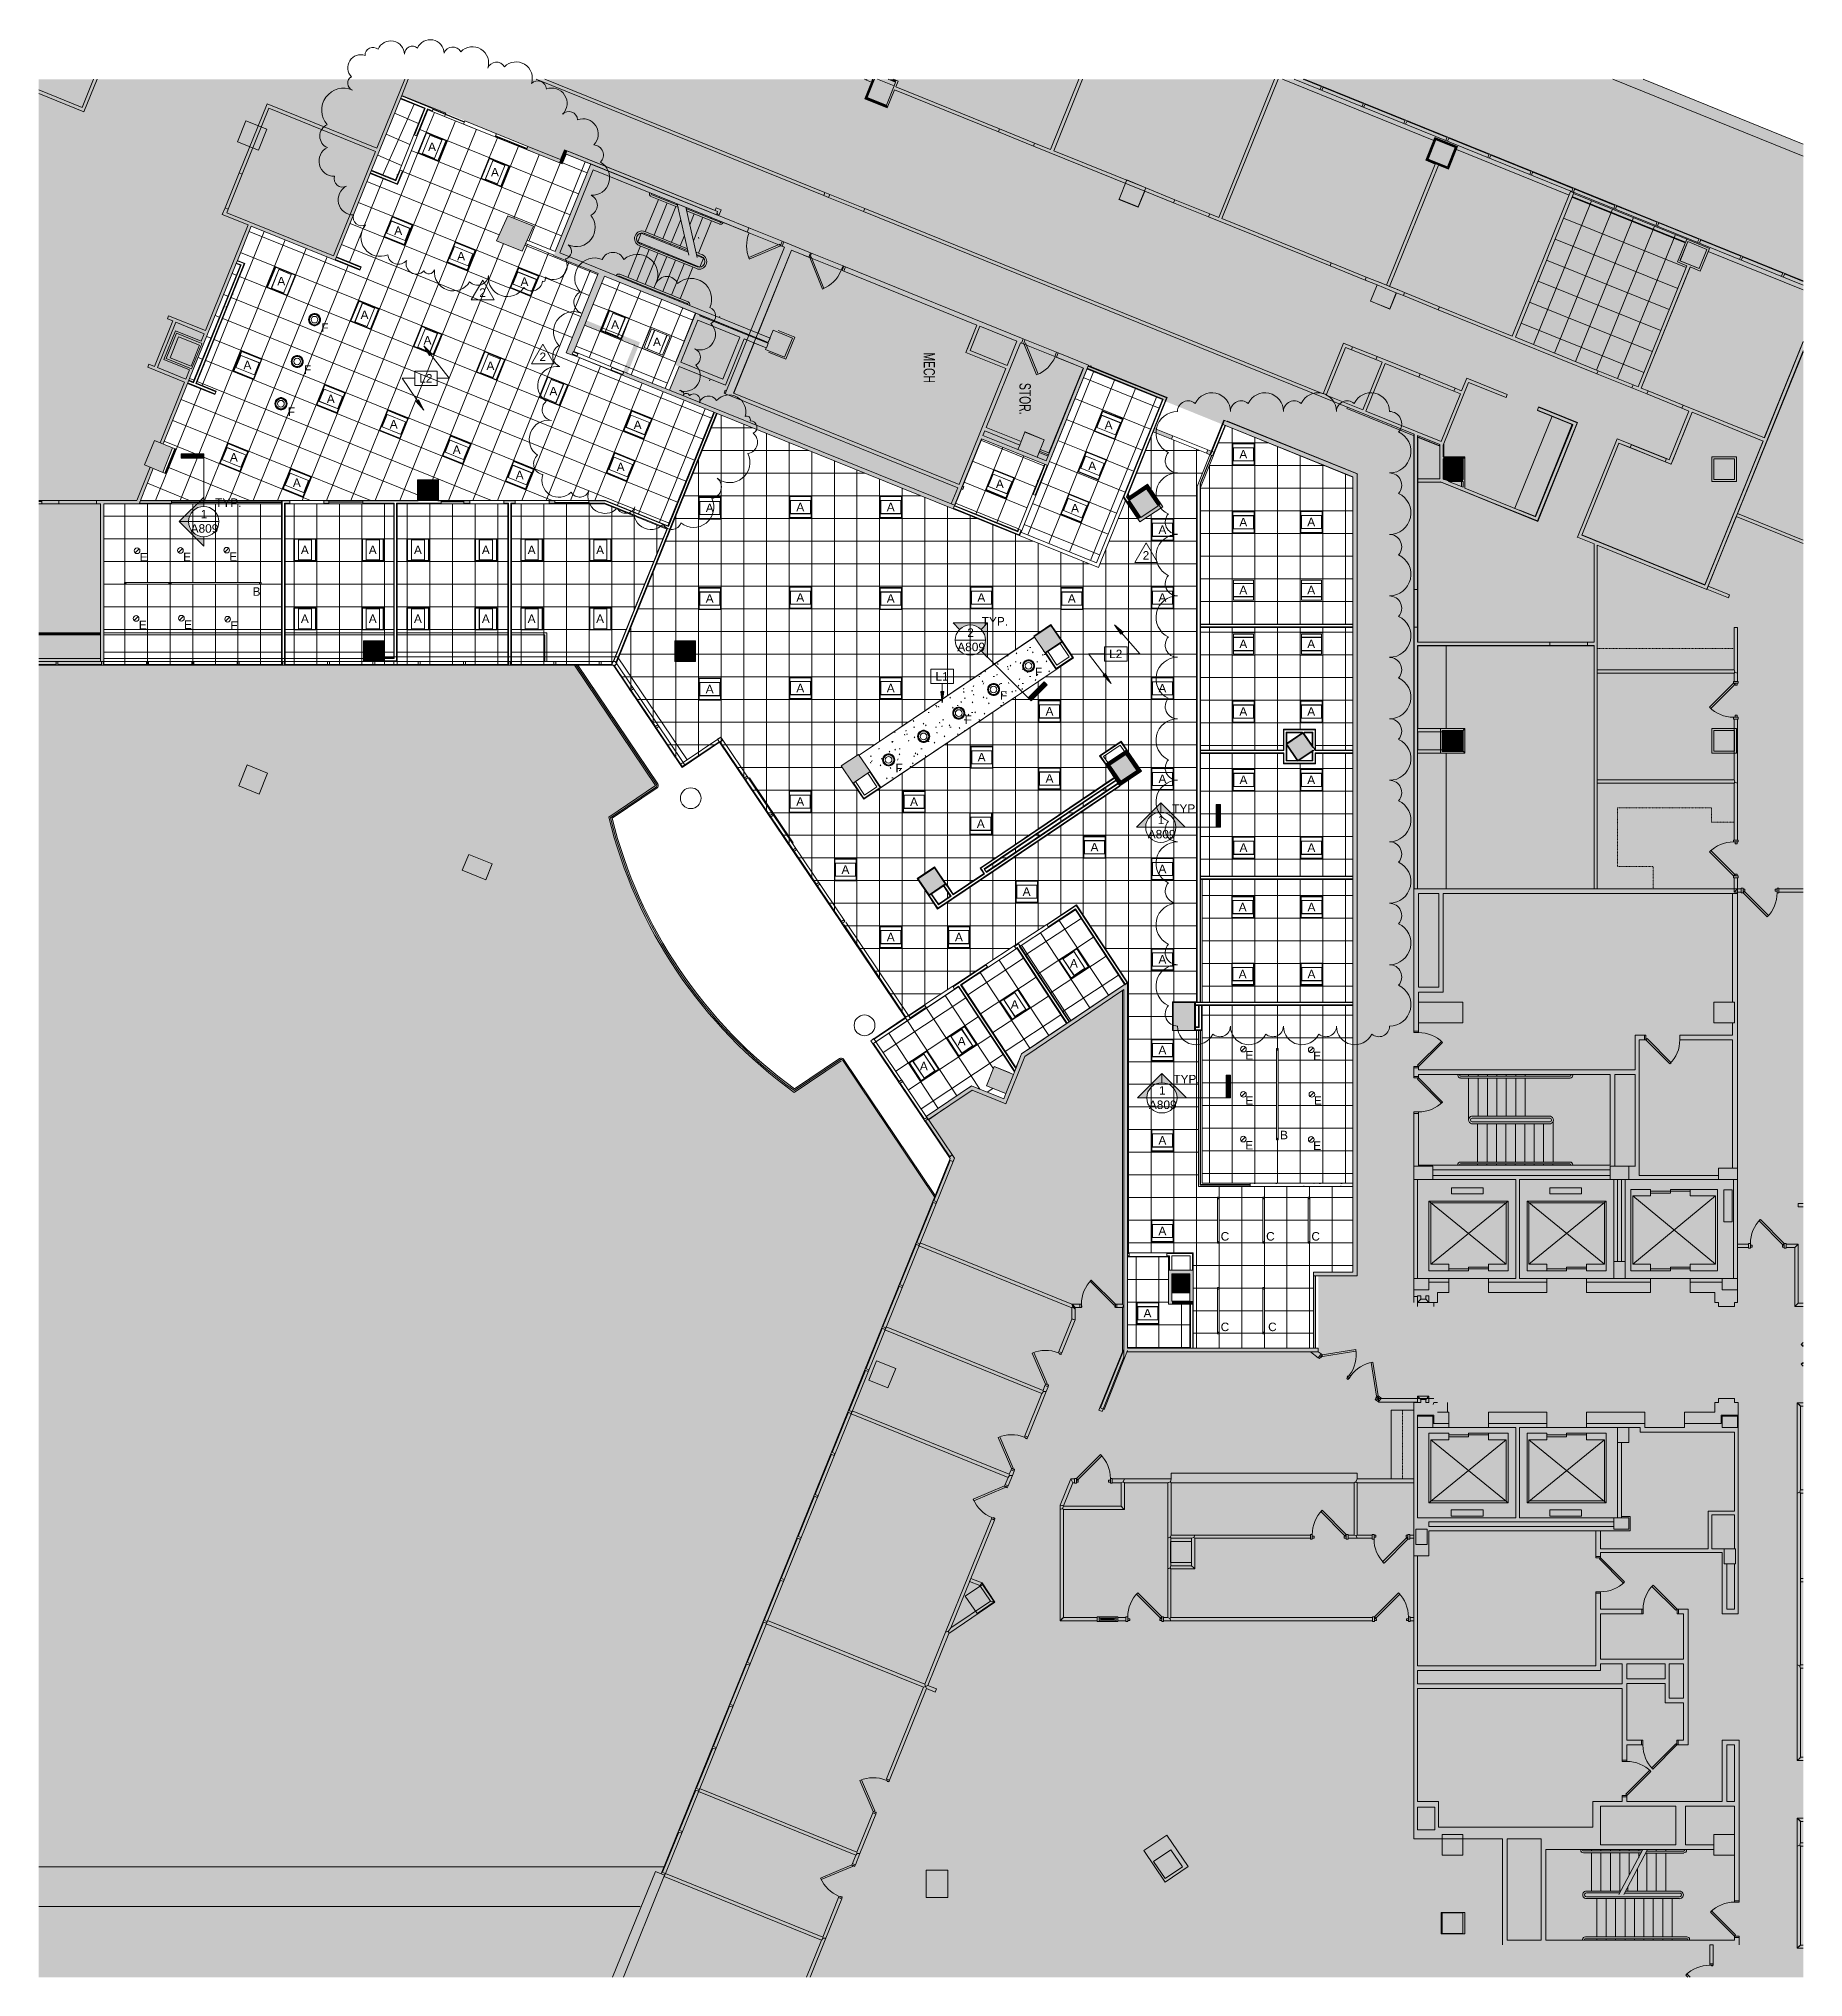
# Model space of a CAD drawing. Header units: inches. Extents: x 240 to 2111, y -1901 to 154.
import ezdxf

# ---------------------------------------------------------------- set-up
doc = ezdxf.new("R2010")
doc.units = ezdxf.units.IN
doc.header["$MEASUREMENT"] = 0
doc.linetypes.add('IMPORT-HIDDEN4 _2_', pattern=[0.09375, 0.0625, -0.03125])
doc.layers.get('DefPoints').update_dxf_attribs({"lineweight": 9})
for name, color, linetype, lineweight in [('8th floor - 800-805 background_dwg', 8, 'Continuous', 9), ('8th floor - background_dwg _2_', 8, 'Continuous', 9), ('A-ANNO-KEYN', 231, 'Continuous', 9), ('A-Area-Sqft', 10, 'Continuous', 20), ('A-CLNG', 13, 'Continuous', 13), ('A-CLNG-PATT', 13, 'Continuous', 13), ('A-COLS', 52, 'Continuous', 13), ('A-DETL', 90, 'Continuous', 13), ('A-DETL-GENF', 92, 'Continuous', 9), ('A-DETL-THIN', 151, 'Continuous', 13), ('A-Door-Exst', 7, 'Continuous', 9), ('A-Flor-Case-Demo', 7, 'IMPORT-HIDDEN4 _2_', 9), ('A-GLAZ', 151, 'Continuous', 13), ('A-WALL', 113, 'Continuous', 13), ('A-Wall-Bldg', 7, 'Continuous', 9), ('A-Wall-Exst', 7, 'Continuous', 9), ('A-WALL-PATT', 111, 'Continuous', 13), ('E-LITE-EQPM', 33, 'Continuous', 9), ('E-LITE-EQPM-IDEN', 33, 'Continuous', 9), ('G-ANNO-REVC', 71, 'Continuous', 9), ('G-ANNO-REVC-IDEN', 71, 'Continuous', 9), ('G-ANNO-SYMB', 111, 'Continuous', 9), ('I-WALL', 2, 'Continuous', 13), ('Q-CASE', 7, 'Continuous', 9)]:
    doc.layers.add(name, color=color, linetype=linetype, lineweight=lineweight)
doc.styles.add('Arial', font='arial.ttf', dxfattribs={"height": 9})
doc.styles.add('Arial Narrow', font='ARIALN.TTF', dxfattribs={"width": 0.8, "height": 12})
doc.styles.add('Swis721 Lt BT', font='swissl.ttf', dxfattribs={"height": 9})
pattern_1 = [(0, (0, 0), (30.72, 7.68), [1.267, -21.773, 1.267, -21.773, -122.88]), (0, (0, 0), (30.72, 7.68), [-46.08, 1.267, -44.813, 1.267, -21.773, -53.76]), (0, (0, 0), (30.72, 7.68), [-115.2, 1.267, -14.093, 1.267, -37.133]), (120, (11.52, 3.84), (-22.011075, 22.7643), [1.267, -21.773, 1.267, -21.773, -122.88]), (120, (11.52, 3.84), (-22.011075, 22.7643), [-46.08, 1.267, -44.813, 1.267, -21.773, -53.76]), (120, (11.52, 3.84), (-22.011075, 22.7643), [-115.2, 1.267, -14.093, 1.267, -37.133]), (240, (15.36, 19.2), (-8.708925, -30.4443), [1.267, -21.773, 1.267, -21.773, -122.88]), (240, (15.36, 19.2), (-8.708925, -30.4443), [-46.08, 1.267, -44.813, 1.267, -21.773, -53.76]), (240, (15.36, 19.2), (-8.708925, -30.4443), [-115.2, 1.267, -14.093, 1.267, -37.133])]

msp = doc.modelspace()

# ---------------------------------------------------------------- texts
at = {"layer": 'A-ANNO-KEYN', "char_height": 9, "width": 16.968, "attachment_point": 1, "style": 'Arial'}
for s, insert in [('L2', (643.1, -201.7)), ('L2', (643.1, -201.7)), ('L2', (1374.7, -493.9)), ('L2', (1374.7, -493.9)), ('L1', (1190.6, -517.7))]:
    msp.add_mtext(s, dxfattribs=dict(at, insert=insert))
at = {"layer": 'E-LITE-EQPM-IDEN', "char_height": 9, "attachment_point": 1, "style": 'Arial'}
for s, insert, width in [('A', (652.5, 43.8), 10.302), ('A', (719.2, 16.9), 10.302), ('A', (616.6, -45.1), 10.302), ('A', (683.3, -72.1), 10.302), ('A', (492.6, -98.6), 10.302), ('A', (750.5, -99.3), 10.302), ('A', (580.9, -134.4), 10.302), ('F', (539.3, -148), 9.393), ('A', (647.7, -161.4), 10.302), ('A', (846.6, -144.8), 10.302), ('A', (891, -163.1), 10.302), ('A', (456.7, -187.6), 10.302), ('F', (520.9, -192.5), 9.393), ('A', (714.4, -188.4), 10.302), ('A', (545.1, -223.4), 10.302), ('A', (781.2, -215.3), 10.302), ('F', (503.7, -237.1), 9.393), ('A', (611.8, -250.4), 10.302), ('A', (870.5, -251), 10.302), ('A', (1369.9, -251.2), 10.302), ('A', (442.3, -285.4), 10.302), ('A', (678.6, -277.4), 10.302), ('A', (1512.8, -282.2), 10.302), ('A', (745.4, -304.2), 10.302), ('A', (852.5, -295.6), 10.302), ('A', (1352.6, -294.4), 10.302), ('A', (509.1, -312.4), 10.302), ('A', (1254.6, -313.6), 10.302), ('A', (946.9, -339.1), 10.302), ('A', (1043, -338.1), 10.302), ('A', (1138.9, -338.1), 10.302), ('A', (1334.3, -339.3), 10.302), ('A', (1427, -362.2), 10.302), ('A', (1512.8, -354.2), 10.302), ('A', (1584.8, -354), 10.302), ('A', (517.6, -383.6), 10.302), ('A', (589.6, -383.6), 10.302), ('A', (637.5, -383.6), 10.302), ('A', (709.5, -383.6), 10.302), ('A', (758.1, -383.6), 10.302), ('A', (830.7, -383.6), 10.302), ('E', (346.7, -391.3), 10.302), ('E', (392.7, -391), 10.302), ('E', (441.7, -390.7), 10.302), ('B', (466.4, -427.8), 10.302), ('A', (1512.8, -426.1), 10.302), ('A', (1584.8, -426.1), 10.302), ('A', (946.9, -435.1), 10.302), ('A', (1043, -434.1), 10.302), ('A', (1138.9, -435.1), 10.302), ('A', (1235, -434.1), 10.302), ('A', (1330.9, -435.1), 10.302), ('A', (1427, -434.1), 10.302), ('E', (345.7, -463.1), 10.302), ('E', (393.7, -462.9), 10.302), ('E', (442.7, -463.9), 10.302), ('A', (517.6, -456.6), 10.302), ('A', (589.6, -456.6), 10.302), ('A', (637.5, -456.6), 10.302), ('A', (709.5, -456.6), 10.302), ('A', (758.1, -456.6), 10.302), ('A', (830.7, -456.6), 10.302), ('A', (1512.8, -483.3), 10.302), ('A', (1584.8, -483.3), 10.302), ('F', (1296.1, -512.9), 9.393), ('A', (946.9, -531.1), 10.302), ('A', (1043, -530.1), 10.302), ('A', (1138.9, -530.1), 10.302), ('A', (1427, -530.3), 10.302), ('F', (1259, -537.9), 9.393), ('A', (1307.3, -554.8), 10.302), ('A', (1512.8, -554.9), 10.302), ('A', (1584.8, -554.9), 10.302), ('F', (1221.5, -563.6), 9.393), ('F', (1148.1, -614.9), 9.393), ('A', (1235.3, -603.4), 10.302), ('A', (1307.3, -625.9), 10.302), ('A', (1427, -626.4), 10.302), ('A', (1513, -627.4), 10.302), ('A', (1584.8, -627.4), 10.302), ('A', (1042.9, -650.4), 10.302), ('A', (1163.6, -650.6), 10.302), ('A', (1234.4, -673.9), 10.302), ('A', (1355, -698.8), 10.302), ('A', (1513, -699.3), 10.302), ('A', (1585, -699.3), 10.302), ('A', (1090.9, -722.6), 10.302), ('A', (1427, -721.9), 10.302), ('A', (1283, -745.9), 10.302), ('A', (1512.1, -762.3), 10.302), ('A', (1585.1, -762.3), 10.302), ('A', (1138.9, -794.1), 10.302), ('A', (1211.2, -794.1), 10.302), ('A', (1333.1, -822), 10.302), ('A', (1427, -817.8), 10.302), ('A', (1512.1, -833.3), 10.302), ('A', (1585.1, -833.3), 10.302), ('A', (1270.4, -865.6), 10.302), ('A', (1214.1, -904.4), 10.302), ('A', (1427, -913.9), 10.302), ('E', (1519.2, -919.4), 10.302), ('E', (1591.1, -920.2), 10.302), ('A', (1174, -930.8), 10.302), ('E', (1519.2, -967.4), 10.302), ('E', (1591.9, -967.4), 10.302), ('B', (1556, -1004), 10.302), ('A', (1427, -1009.7), 10.302), ('E', (1519.1, -1014.8), 10.302), ('E', (1591.1, -1015.3), 10.302), ('A', (1427, -1105.7), 10.302), ('C', (1493, -1111.4), 11.211), ('C', (1541.2, -1111.4), 11.211), ('C', (1589.2, -1111.4), 11.211), ('A', (1411.2, -1192.9), 10.302), ('C', (1493, -1207.4), 11.211), ('C', (1543.3, -1207.4), 11.211)]:
    msp.add_mtext(s, dxfattribs=dict(at, insert=insert, width=width))
at = {"layer": 'G-ANNO-REVC-IDEN', "char_height": 9, "width": 8.484, "attachment_point": 1, "style": 'Arial'}
for insert in [(706.8, -110.8), (770.6, -178.9), (1410.3, -389.4)]:
    msp.add_mtext('2', dxfattribs=dict(at, insert=insert))
at = {"layer": 'G-ANNO-SYMB', "char_height": 9, "attachment_point": 1, "style": 'Swis721 Lt BT'}
for s, insert, width in [('1', (411.4, -345.7), 8.181), ('TYP.', (426.7, -333.6), 30.603), ('A809', (400.7, -360.9), 33.936), ('2', (1224.3, -471.3), 8.181), ('TYP.', (1239.6, -459.3), 30.603), ('A809', (1213.7, -486.5), 33.936), ('1', (1426.3, -669.9), 8.181), ('TYP.', (1441.6, -657.8), 30.603), ('A809', (1415.7, -685), 33.936), ('TYP.', (1442.8, -944.7), 30.603), ('1', (1427.6, -956.7), 8.181), ('A809', (1416.9, -971.9), 33.936)]:
    msp.add_mtext(s, dxfattribs=dict(at, insert=insert, width=width))

# ---------------------------------------------------------------- blocks, each defined once
blk = doc.blocks.new('8th floor - background_dwg_C-Counter Top1 - 24_ Depth-4634366-FIRST FLOOR DEMOLITION-4999058-REFLECTED CEILING PLAN')
at = {"layer": 'Q-CASE', "color": 253}
for p, q in [((58, -0.8), (-47.3, -0.8)), ((-47.3, -24), (58, -24))]:
    blk.add_line(p, q, dxfattribs=at)
blk = doc.blocks.new('8th floor - background_dwg_C-Counter Top - ADJ HEIGHT 2_7_ D-4634555-FIRST FLOOR DEMOLITION-4999059-REFLECTED CEILING PLAN')
at = {"layer": 'Q-CASE', "color": 253}
for p, q in [((40.5, 31), (-47.3, 31)), ((40.5, 0.7), (-47.3, 0.7))]:
    blk.add_line(p, q, dxfattribs=at)
blk = doc.blocks.new('8th floor - background_dwg_C-Counter Top - ADJ HEIGHT 2_7_ D-4557805-FIRST FLOOR DEMOLITION-4999060-REFLECTED CEILING PLAN')
at = {"layer": 'Q-CASE', "color": 253}
blk.add_line((96.6, 0.7), (-47.3, 0.7), dxfattribs=at)
at = {"layer": 'Q-CASE', "color": 253, "flags": 128}
blk.add_lwpolyline([(96.6, 0.6), (96.6, 0.7), (96.6, 31), (-47.3, 31)], dxfattribs=at)
blk = doc.blocks.new('8th floor - background_dwg _2_-4999054-REFLECTED CEILING PLAN')
at = {"layer": 'DefPoints', "color": 253}
for p, q in [((1804, 1355.4), (1804, 1352.5)), ((1807.5, 1352.5), (1807.5, 1355.4)), ((1989.4, 1355.4), (1989.4, 1352.5)), ((1992.9, 1352.5), (1992.9, 1355.4)), ((2286.5, 1355.4), (2286.5, 1352.4)), ((713.1, 1216.6), (661.4, 1237.5)), ((710.8, 1210.3), (695.8, 1173.2)), ((908.7, 946.6), (908.7, 1133.5)), ((905.2, 1126.5), (905.2, 1086.5)), ((1938.5, 606.6), (1938.5, 628.6)), ((1940, 624.6), (1942, 624.6)), ((1941, 610.6), (1941, 624.6)), ((1943.5, 606.6), (1943.5, 628.6)), ((1940, 610.6), (1942, 610.6))]:
    blk.add_line(p, q, dxfattribs=at)
at = {"layer": 'DefPoints', "color": 253, "linetype": 'IMPORT-HIDDEN4 _2_'}
blk.add_line((1719.3, 930.5), (1792.3, 930.5), dxfattribs=at)
at = {"layer": 'DefPoints', "color": 253, "flags": 128}
for points in [[(796.9, 1355.4), (768.8, 1285.7), (596.3, 1355.4)], [(845.7, 1254.6), (772, 1284.4), (800.7, 1355.4)], [(1166.8, 1355.4), (1166.8, 1329.6), (1170.2, 1329.6), (1170.2, 1355.4)], [(1500.4, 1355.4), (1500.4, 1350), (1503.9, 1350), (1503.9, 1355.4)], [(1897.8, 1355.4), (1897.8, 1352.5), (1901.3, 1352.5), (1901.3, 1355.4)], [(2286.5, 1352.4), (2181.7, 1352.4), (2181.7, 1355.4)], [(1166, 1327.6), (1166, 1329.6), (1171, 1329.6), (1171, 1327.6), (1166, 1327.6)], [(1167, 1327.6), (1167, 1325.6), (1169, 1325.6), (1169, 1327.6), (1167, 1327.6)], [(1166.7, 1133.5), (1166.7, 1137), (1054.7, 1137), (1054.7, 1282.1), (1115, 1282.1), (1115, 1285.6), (1054.7, 1285.6), (986.7, 1285.6), (986.7, 1282.1), (1051.2, 1282.1), (1051.2, 1137), (938, 1137), (938, 1282.1), (946.7, 1282.1), (946.7, 1285.6), (938, 1285.6), (889.5, 1285.6), (889.5, 1282.1), (934.5, 1282.1), (934.5, 1137), (908.7, 1137), (802.2, 1137)], [(848.9, 1253.2), (849, 1253.3), (858.1, 1276), (854.9, 1277.3), (845.7, 1254.6)], [(1166.7, 1285.6), (1155, 1285.6), (1155, 1282.1), (1170.2, 1282.1), (1170.2, 1289.6), (1166.7, 1289.6), (1166.7, 1285.6)], [(1166, 1291.6), (1166, 1289.6), (1171, 1289.6), (1171, 1291.6), (1166, 1291.6)], [(1167, 1291.6), (1167, 1293.6), (1169, 1293.6), (1169, 1291.6), (1167, 1291.6)], [(635.8, 1183.5), (635.8, 1183.6), (507.4, 1235.5), (507.3, 1235.4)], [(844.4, 1251.3), (798.7, 1138.3), (791.6, 1120.6)], [(791.7, 1120.6), (694.2, 1160), (716.5, 1215.2), (716.3, 1215.3)], [(659.3, 1073.6), (674.4, 1110.9), (771.9, 1071.4)], [(1719.3, 942.5), (1719.3, 918.5), (1792.3, 918.5), (1792.3, 942.5), (1719.3, 942.5)], [(1855.3, 898.2), (1851.8, 898.2), (1851.8, 882.5), (1796.3, 882.5), (1796.3, 942.5), (1792.3, 942.5), (1792.3, 882.5), (1786.2, 882.5), (1786.2, 685), (1792.3, 685), (1792.3, 635.5), (1792.3, 622.6), (1796.3, 622.6), (1796.3, 632), (1821.2, 632), (1821.2, 570.9), (1820.7, 570.9), (1796.3, 580.7), (1796.3, 582.6), (1792.3, 582.6), (1792.3, 578.6), (1820, 567.4), (1824.7, 567.4)], [(1943.6, 936.7), (1943.6, 938.7), (1938.6, 938.7), (1938.6, 936.7), (1943.6, 936.7)], [(1939.3, 938.7), (1942.8, 938.7), (1942.8, 942.4), (1939.3, 942.4), (1939.3, 938.7)], [(1942.6, 936.7), (1942.6, 934.7), (1940.6, 934.7), (1940.6, 936.7), (1942.6, 936.7)], [(1796.3, 879), (1851.8, 879), (1851.8, 872.7), (1855.3, 872.7), (1855.3, 882.5), (1855.3, 898.2)], [(1855.3, 681.5), (1887.8, 681.5), (1939.3, 681.5), (1939.3, 677.1), (1942.8, 677.1), (1942.8, 684.9), (1942.8, 898.7), (1939.3, 898.7), (1939.3, 684.9), (1887.8, 684.9)], [(1943.6, 900.7), (1943.6, 898.7), (1938.6, 898.7), (1938.6, 900.7), (1943.6, 900.7)], [(1942.6, 900.7), (1942.6, 902.7), (1940.6, 902.7), (1940.6, 900.7), (1942.6, 900.7)], [(1887.8, 684.9), (1887.8, 710.2), (1855.3, 710.2), (1855.3, 832.7), (1851.8, 832.7), (1851.8, 710.2), (1851.8, 685), (1796.3, 685), (1796.3, 879)], [(1855.3, 685), (1855.3, 706.7), (1884.3, 706.7), (1884.3, 684.9), (1855.3, 684.9)], [(1939.3, 570.9), (1824.7, 570.9), (1824.7, 635.5), (1796.3, 635.5), (1796.3, 681.5), (1855.3, 681.5)], [(1943.5, 675.1), (1943.5, 677.1), (1938.5, 677.1), (1938.5, 675.1), (1943.5, 675.1)], [(1942.5, 675.1), (1942.5, 673.1), (1940.5, 673.1), (1940.5, 675.1), (1942.5, 675.1)], [(1943.5, 639.1), (1943.5, 637.1), (1938.5, 637.1), (1938.5, 639.1), (1943.5, 639.1)], [(1942.5, 639.1), (1942.5, 641.1), (1940.5, 641.1), (1940.5, 639.1), (1942.5, 639.1)], [(1607, 633.5), (1607, 627.4), (1610.5, 627.4), (1610.5, 633.5)], [(1610.5, 625.9), (1610.5, 627.4), (1607, 627.4), (1607, 625.9), (1610.5, 625.9)], [(1610.3, 625.9), (1610.3, 625.2), (1608.8, 625.2), (1608.8, 625.9), (1610.3, 625.9)], [(1657.6, 633.5), (1719.3, 608.5), (1720.7, 611.8), (1663.3, 635)], [(1943.5, 626.6), (1943.5, 628.6), (1938.5, 628.6), (1938.5, 626.6), (1943.5, 626.6)], [(1939.3, 628.6), (1942.8, 628.6), (1942.8, 637.1), (1939.3, 637.1), (1939.3, 628.6)], [(1940, 608.6), (1942, 608.6), (1942, 626.6), (1940, 626.6), (1940, 608.6)], [(1824.7, 567.4), (1942.8, 567.4), (1942.8, 606.6), (1939.3, 606.6), (1939.3, 570.9)], [(1943.5, 608.6), (1943.5, 606.6), (1938.5, 606.6), (1938.5, 608.6), (1943.5, 608.6)], [(1612.2, 583.3), (1610.5, 583.3), (1610.5, 588.4), (1607, 588.4), (1607, 579.8), (1542, 418.9), (1545.2, 417.6), (1610.8, 579.8), (1622.8, 579.8), (1657.2, 565.9), (1658.6, 569.2), (1623.5, 583.3), (1612.2, 583.3)], [(1610.5, 589.9), (1610.5, 588.4), (1607, 588.4), (1607, 589.9), (1610.5, 589.9)], [(1610.3, 589.9), (1610.3, 590.5), (1608.8, 590.5), (1608.8, 589.9), (1610.3, 589.9)], [(2320.6, 302.2), (2279.3, 318.8), (2237.6, 335.7), (2236.2, 332.4), (2278, 315.6), (2210.6, 148.7)], [(2210.6, 148.7), (2213.8, 147.4), (2281.3, 314.3), (2320.6, 298.4)]]:
    blk.add_lwpolyline(points, dxfattribs=at)
for points in [[(1171, 1291.6), (1169.6, 1293), (1195, 1318.4), (1196.5, 1317)], [(948.7, 1286.3), (946.7, 1286.3), (946.7, 1281.3), (948.7, 1281.3)], [(948.7, 1285.3), (950.7, 1285.3), (950.7, 1283.3), (948.7, 1283.3)], [(948.7, 1281.3), (950.1, 1282.8), (975.5, 1257.3), (974.1, 1255.9)], [(984.7, 1285.3), (982.7, 1285.3), (982.7, 1283.3), (984.7, 1283.3)], [(984.7, 1286.3), (986.7, 1286.3), (986.7, 1281.3), (984.7, 1281.3)], [(1117, 1286.3), (1115, 1286.3), (1115, 1281.3), (1117, 1281.3)], [(1117, 1285.3), (1119, 1285.3), (1119, 1283.3), (1117, 1283.3)], [(1153, 1281.3), (1151.5, 1282.8), (1126.1, 1257.3), (1127.5, 1255.9)], [(1153, 1285.3), (1151, 1285.3), (1151, 1283.3), (1153, 1283.3)], [(1153, 1286.3), (1155, 1286.3), (1155, 1281.3), (1153, 1281.3)], [(1851.1, 936.2), (1851.1, 938.2), (1856.1, 938.2), (1856.1, 936.2)], [(1855.3, 942.5), (1851.8, 942.5), (1851.8, 938.2), (1855.3, 938.2)], [(1852.1, 936.2), (1852.1, 934.2), (1854.1, 934.2), (1854.1, 936.2)], [(1856.1, 936.2), (1854.7, 934.8), (1880.1, 909.3), (1881.5, 910.8)], [(1938.6, 900.7), (1940, 902.1), (1914.5, 927.6), (1913.1, 926.2)], [(1851.1, 900.2), (1851.1, 898.2), (1856.1, 898.2), (1856.1, 900.2)], [(1852.1, 900.2), (1852.1, 902.2), (1854.1, 902.2), (1854.1, 900.2)], [(1851.1, 870.7), (1852.5, 869.3), (1827, 843.8), (1825.6, 845.3)], [(1856.1, 870.7), (1856.1, 872.7), (1851.1, 872.7), (1851.1, 870.7)], [(1855.1, 870.7), (1855.1, 868.7), (1853.1, 868.7), (1853.1, 870.7)], [(1856.1, 834.7), (1856.1, 832.7), (1851.1, 832.7), (1851.1, 834.7)], [(1855.1, 834.7), (1855.1, 836.7), (1853.1, 836.7), (1853.1, 834.7)], [(1938.5, 675.1), (1939.9, 673.7), (1914.5, 648.2), (1913.1, 649.7)], [(1607, 625.9), (1608.2, 624.6), (1582.8, 599.2), (1581.5, 600.4)], [(1796.8, 620.6), (1796.8, 622.6), (1791.8, 622.6), (1791.8, 620.6)], [(1795.8, 620.6), (1795.8, 618.6), (1793.8, 618.6), (1793.8, 620.6)], [(1791.8, 584.6), (1793.2, 586), (1767.8, 611.4), (1766.4, 610)], [(1796.8, 584.6), (1796.8, 582.6), (1791.8, 582.6), (1791.8, 584.6)], [(1795.8, 584.6), (1795.8, 586.6), (1793.8, 586.6), (1793.8, 584.6)], [(1659.9, 568.6), (1658.6, 569.2), (1657.2, 565.9), (1658.6, 565.4)], [(1659.9, 568.4), (1660.4, 568.1), (1659.9, 566.7), (1659.3, 567)], [(1693.3, 555.1), (1694.7, 554.6), (1693.4, 551.3), (1692, 551.9)], [(1693.2, 554.9), (1692.7, 555.1), (1692.1, 553.7), (1692.7, 553.5)], [(1631.1, 382.9), (1634.4, 381.6), (1701.6, 548), (1746.7, 529.9), (1748, 533.1), (1699.7, 552.6), (1694.7, 554.6), (1693.4, 551.3), (1698.4, 549.3)], [(1692, 551.9), (1691.3, 553.5), (1658.2, 539.4), (1658.9, 537.8)], [(1720.1, 346.9), (1723.3, 345.6), (1790.7, 512.1), (1798.4, 509), (1799.7, 512.2), (1788.7, 516.7), (1784.1, 518.5), (1782.8, 515.3), (1787.4, 513.4)], [(1749.4, 532.5), (1748, 533.1), (1746.7, 529.9), (1748, 529.3)], [(1781.4, 515.8), (1780.8, 517.4), (1747.6, 503.4), (1748.3, 501.7)], [(1749.3, 532.3), (1749.8, 532.1), (1749.3, 530.7), (1748.7, 530.9)], [(1782.7, 519.1), (1784.1, 518.5), (1782.8, 515.3), (1781.4, 515.8)], [(1782.7, 518.8), (1782.1, 519.1), (1781.5, 517.7), (1782.1, 517.5)], [(1801.1, 511.7), (1799.7, 512.2), (1798.4, 509), (1799.8, 508.4)], [(1799.8, 508.4), (1801.4, 509.1), (1815.5, 476), (1813.9, 475.3)], [(1801, 511.5), (1801.6, 511.2), (1801, 509.8), (1800.4, 510.1)], [(1834.5, 498.2), (1835.9, 497.7), (1834.6, 494.4), (1833.2, 495)], [(1834.4, 498), (1833.8, 498.2), (1833.2, 496.8), (1833.8, 496.6)], [(1942.6, 257), (1945.9, 255.7), (2013.2, 422.4), (2110.3, 383.2), (2111.6, 386.5), (2014.5, 425.6), (2018.3, 434.9), (2015, 436.2), (2011.3, 426.9), (1956.2, 449.2), (1922.9, 498.2), (1902.6, 484.5), (1897.8, 472.7), (1901.1, 471.4), (1905.4, 482.2), (1922, 493.4), (1950.3, 451.5), (1835.9, 497.7), (1834.6, 494.4), (1954.8, 445.9), (2010, 423.7)], [(1916.7, 466.8), (1904.4, 485), (1922.6, 497.4), (1934.9, 479.2)], [(2113, 385.9), (2111.6, 386.5), (2110.3, 383.2), (2111.7, 382.7)], [(2145.1, 369.2), (2144.4, 370.8), (2111.3, 356.7), (2112, 355.1)], [(2112.9, 385.7), (2113.5, 385.4), (2113, 384), (2112.4, 384.3)], [(2120.6, 185), (2123.9, 183.7), (2191.3, 350.6), (2200.1, 347), (2201.4, 350.3), (2189.4, 355.1), (2147.8, 371.9), (2146.5, 368.6), (2188.1, 351.9)], [(2146.4, 372.4), (2147.8, 371.9), (2146.5, 368.6), (2145.1, 369.2)], [(2146.3, 372.2), (2145.7, 372.4), (2145.2, 371), (2145.8, 370.8)], [(2202.8, 349.7), (2201.4, 350.3), (2200.1, 347), (2201.5, 346.5)], [(2202.7, 349.5), (2203.3, 349.2), (2202.7, 347.8), (2202.1, 348.1)], [(2201.5, 346.5), (2203.1, 347.1), (2217.2, 314), (2215.6, 313.3)], [(2236.2, 336.2), (2237.6, 335.7), (2236.2, 332.4), (2234.9, 333)], [(2236.1, 336), (2235.5, 336.2), (2234.9, 334.9), (2235.5, 334.6)]]:
    blk.add_lwpolyline(points, close=True, dxfattribs=at)
at = {"layer": 'DefPoints', "color": 253}
for centre, start, end in [((1171, 1291.6), 44.9921, 89.9921), ((948.7, 1281.3), 315, 360), ((1153, 1281.3), 180, 225), ((1938.6, 900.7), 89.9915, 134.9915), ((1856.1, 936.2), 270, 315), ((1851.1, 870.7), 225, 270), ((1938.5, 675.1), 224.9915, 269.9915), ((1791.8, 584.6), 90, 135), ((1607, 625.9), 224.991, 269.991), ((1692, 551.9), 158.0384, 203.0384), ((1781.4, 515.8), 158.0384, 203.0384), ((1799.8, 508.4), 293.0384, 338.0384), ((2145.1, 369.2), 158.0384, 203.0384), ((2201.5, 346.5), 293.0384, 338.0384)]:
    blk.add_arc(centre, 36, start, end, dxfattribs=at)
at = {"layer": 'I-WALL', "color": 53}
for p, q in [((849.1, 1253.2), (597.5, 1355.4)), ((793.6, 1115.7), (793.7, 1115.9))]:
    blk.add_line(p, q, dxfattribs=at)
at = {"layer": 'I-WALL', "color": 9, "lineweight": 20}
for p, q in [((908.9, 946.5), (908.9, 1086.5)), ((687.5, 946.5), (697, 970.1))]:
    blk.add_line(p, q, dxfattribs=at)
at = {"layer": 'I-WALL', "color": 53, "flags": 128}
blk.add_lwpolyline([(740, 1293.5), (844.3, 1251.1), (791.5, 1120.6)], dxfattribs=at)
at = {"rotation": 338}
blk.add_blockref('8th floor - background_dwg_C-Counter Top1 - 24_ Depth-4634366-FIRST FLOOR DEMOLITION-4999058-REFLECTED CEILING PLAN', (718.3, 1093.5), dxfattribs=at)
for name, p in [('8th floor - background_dwg_C-Counter Top - ADJ HEIGHT 2_7_ D-4634555-FIRST FLOOR DEMOLITION-4999059-REFLECTED CEILING PLAN', (956.2, 945.8)), ('8th floor - background_dwg_C-Counter Top - ADJ HEIGHT 2_7_ D-4557805-FIRST FLOOR DEMOLITION-4999060-REFLECTED CEILING PLAN', (1070.1, 945.8))]:
    blk.add_blockref(name, p)
blk = doc.blocks.new('8th floor - 800-805 background_dwg_C-Counter Top1 - 24_ Depth-4634366-FIRST FLOOR DEMOLITION-5390180-REFLECTED CEILING PLAN')
at = {"layer": 'Q-CASE', "color": 253}
for p, q in [((58, -0.8), (-47.3, -0.8)), ((-47.3, -24), (58, -24))]:
    blk.add_line(p, q, dxfattribs=at)
blk = doc.blocks.new('8th floor - 800-805 background_dwg_C-Counter Top - ADJ HEIGHT 2_7_ D-4634555-FIRST FLOOR DEMOLITION-5390181-REFLECTED CEILING PLAN')
at = {"layer": 'Q-CASE', "color": 253}
for p, q in [((40.5, 31), (-47.3, 31)), ((40.5, 0.7), (-47.3, 0.7))]:
    blk.add_line(p, q, dxfattribs=at)
blk = doc.blocks.new('8th floor - 800-805 background_dwg_C-Counter Top - ADJ HEIGHT 2_7_ D-4557805-FIRST FLOOR DEMOLITION-5390182-REFLECTED CEILING PLAN')
at = {"layer": 'Q-CASE', "color": 253}
blk.add_line((96.6, 0.7), (-47.3, 0.7), dxfattribs=at)
at = {"layer": 'Q-CASE', "color": 253, "flags": 128}
blk.add_lwpolyline([(96.6, 0.6), (96.6, 0.7), (96.6, 31), (-47.3, 31)], dxfattribs=at)
blk = doc.blocks.new('8th floor - 800-805 background_dwg-V1-REFLECTED CEILING PLAN')
at = {"layer": 'A-Door-Exst', "color": 253, "flags": 128}
for points in [[(1547.6, 1335.3), (1547.6, 1337.3), (1542.6, 1337.3), (1542.6, 1335.3)], [(1542.6, 1335.3), (1544, 1333.9), (1518.6, 1308.5), (1517.1, 1309.9)], [(1546.6, 1335.3), (1546.6, 1333.3), (1544.6, 1333.3), (1544.6, 1335.3)], [(1547.6, 1299.3), (1547.6, 1297.3), (1542.6, 1297.3), (1542.6, 1299.3)], [(1546.6, 1299.3), (1546.6, 1301.3), (1544.6, 1301.3), (1544.6, 1299.3)], [(1704.2, 904.5), (1704.4, 902.8), (1668.8, 897.3), (1668.6, 899.1)], [(1708.2, 901.6), (1709.1, 902.8), (1705, 905.7), (1704.2, 904.5)], [(1706.8, 902.6), (1706.4, 902.1), (1705.2, 903), (1705.6, 903.5)], [(1660.7, 845.3), (1662.4, 845.5), (1656.9, 881.1), (1655.2, 880.8)], [(1686, 871.3), (1682, 874.3), (1682.9, 875.5), (1686.9, 872.5), (1686, 871.3), (1682, 874.3), (1682.9, 875.5), (1686.9, 872.5)], [(1684.6, 872.4), (1684.2, 871.9), (1683, 872.7), (1683.4, 873.3)], [(1685.5, 873.6), (1685.8, 874.1), (1684.6, 875), (1684.3, 874.5)], [(1664.7, 842.3), (1663.8, 841.1), (1659.8, 844.1), (1660.7, 845.3)], [(1663.3, 843.3), (1663.7, 843.8), (1662.5, 844.7), (1662.1, 844.2)]]:
    blk.add_lwpolyline(points, close=True, dxfattribs=at)
for points in [[(1650.2, 1355.4), (1651.2, 1354.5), (1649.9, 1353.2), (1647.8, 1355.4)], [(1670.4, 1355.4), (1669.4, 1354.5), (1670.6, 1353.2), (1672.8, 1355.4)], [(2307.9, 1259.8), (2306.4, 1259.8), (2306.4, 1256.3), (2307.9, 1256.3), (2307.9, 1259.8)], [(2307.9, 1259.5), (2308.5, 1259.5), (2308.5, 1258), (2307.9, 1258), (2307.9, 1259.5)], [(2320.6, 1235.5), (2317.2, 1232), (2318.4, 1230.8), (2320.6, 1233)]]:
    blk.add_lwpolyline(points, dxfattribs=at)
at = {"layer": 'A-Door-Exst', "color": 253}
for centre, start, end in [((1624.5, 1378.7), 314.992, 319.6121), ((1696.1, 1378.7), 220.3668, 224.992), ((1542.6, 1335.3), 225, 270), ((2343.9, 1256.3), 179.9989, 224.9989), ((1704.2, 904.5), 188.7256, 233.7256), ((1660.7, 845.3), 53.7256, 98.7256)]:
    blk.add_arc(centre, 36, start, end, dxfattribs=at)
at = {"layer": 'A-Flor-Case-Demo', "color": 253, "flags": 128}
for points in [[(934.5, 1137), (912, 1137), (912, 1282.1), (934.5, 1282.1)], [(1096.1, 1282.1), (1096.1, 1258.1), (1080.8, 1258.1), (1080.8, 1158.3), (1143.1, 1158.3), (1143.1, 1196.4), (1166.7, 1196.4), (1166.7, 1137), (1054.7, 1137), (1054.7, 1282.1)]]:
    blk.add_lwpolyline(points, close=True, dxfattribs=at)
at = {"layer": 'A-Wall-Bldg', "color": 253}
for p, q in [((308.3, 826.5), (522.1, 1355.4)), ((377, 1355.4), (308.3, 1185.5)), ((308.3, 815.5), (526.5, 1355.4)), ((389.9, 1355.4), (308.3, 1153.4)), ((490.8, 1254.6), (531.6, 1355.4)), ((514.7, 1335.6), (522.7, 1355.4)), ((496.7, 1291.1), (513.9, 1333.7)), ((517.2, 1332.4), (513.4, 1333.9)), ((514.1, 1335.8), (518, 1334.2)), ((478.7, 1246.6), (495.9, 1289.2)), ((499.2, 1287.9), (495.4, 1289.4)), ((496.1, 1291.3), (500, 1289.7)), ((1286.7, 1280.5), (1171.7, 1280.5)), ((2172.7, 1260.4), (2190.2, 1260.4)), ((460.7, 1202.1), (478, 1244.7)), ((481.2, 1243.4), (477.4, 1244.9)), ((478.2, 1246.8), (482, 1245.2)), ((1487.3, 1193.5), (1487.3, 1235.5)), ((1579.7, 1193.5), (1579.7, 1235.5)), ((2280.8, 1234.9), (2281.3, 1234.9)), ((432.6, 1110.4), (481.1, 1230.5)), ((2185.9, 1231.7), (2185.3, 1231.7)), ((2185.9, 1229.7), (2185.3, 1229.7)), ((2187, 1228.7), (2187, 1189.5)), ((2189, 1188.5), (2189, 1228.7)), ((2229.5, 1166.9), (2229.5, 1224.3)), ((2231.5, 1165.8), (2231.5, 1224.3)), ((2235.3, 1224.3), (2235.3, 1125.5)), ((2237.3, 1224.3), (2237.3, 1125.5)), ((2237.3, 1216.4), (2277.8, 1216.4)), ((2277.8, 1231.9), (2277.8, 1124.4)), ((2279.8, 1231.9), (2279.8, 1124.4)), ((2281.3, 1216.4), (2279.8, 1216.4)), ((2280.8, 1232.9), (2281.3, 1232.9)), ((442.7, 1157.6), (460, 1200.2)), ((463.3, 1198.9), (459.4, 1200.4)), ((460.2, 1202.3), (464, 1200.7)), ((2185.5, 1199.5), (2187, 1199.5)), ((2229.5, 1209.5), (2189, 1209.5)), ((2229.5, 1199.5), (2189, 1199.5)), ((2237.3, 1206.4), (2277.8, 1206.4)), ((2237.3, 1196.4), (2277.8, 1196.4)), ((2281.3, 1206.4), (2279.8, 1206.4)), ((2281.3, 1196.4), (2279.8, 1196.4)), ((2185.3, 1190.4), (2233, 1165)), ((2233, 1160), (2185.3, 1185.4)), ((2186.8, 1180.9), (2185.3, 1180.9)), ((2186.8, 1184.6), (2186.8, 1122.4)), ((2188.8, 1183.6), (2188.8, 1122.4)), ((2188.8, 1180.9), (2193.9, 1180.9)), ((2229.5, 1189.5), (2189, 1189.5)), ((2229.5, 1179.5), (2205.8, 1179.5)), ((2237.3, 1186.4), (2277.8, 1186.4)), ((2237.3, 1176.4), (2277.8, 1176.4)), ((2281.3, 1186.4), (2279.8, 1186.4)), ((2281.3, 1176.4), (2279.8, 1176.4)), ((424.7, 1113), (442, 1155.7)), ((445.3, 1154.4), (441.4, 1155.9)), ((442.2, 1157.8), (446, 1156.2)), ((1561.7, 1166.5), (1474.7, 1166.5)), ((1561.7, 1162.5), (1474.7, 1162.5)), ((1561.7, 1158.5), (1474.7, 1158.5)), ((1753.7, 1162.5), (1833.7, 1162.5)), ((1842.8, 958.4), (1842.8, 1154.5)), ((2186.8, 1170.9), (2185.3, 1170.9)), ((2186.8, 1160.9), (2185.3, 1160.9)), ((2188.8, 1170.9), (2212.6, 1170.9)), ((2188.8, 1160.9), (2229.3, 1160.9)), ((2229.5, 1169.5), (2224.5, 1169.5)), ((2229.3, 1162), (2229.3, 1125.5)), ((2231.3, 1125.5), (2231.3, 1160.9)), ((2237.3, 1166.4), (2277.8, 1166.4)), ((2237.3, 1156.4), (2277.8, 1156.4)), ((2281.3, 1166.4), (2279.8, 1166.4)), ((2281.3, 1156.4), (2279.8, 1156.4)), ((1464.7, 1150.5), (1464.7, 962.5)), ((1470.7, 962.5), (1470.7, 1150.5)), ((2186.8, 1150.9), (2185.3, 1150.9)), ((2186.8, 1130.9), (2185.3, 1130.9)), ((2188.8, 1150.9), (2229.3, 1150.9)), ((2188.8, 1140.9), (2229.3, 1140.9)), ((2188.8, 1130.9), (2229.3, 1130.9)), ((2237.3, 1146.4), (2277.8, 1146.4)), ((2237.3, 1136.4), (2277.8, 1136.4)), ((2281.3, 1146.4), (2279.8, 1146.4)), ((2281.3, 1136.4), (2279.8, 1136.4)), ((406.8, 1068.5), (424, 1111.2)), ((427.3, 1109.9), (423.4, 1111.4)), ((424.2, 1113.3), (428, 1111.7)), ((1364.3, 1111.1), (1363.8, 1111.1)), ((1459.3, 1111), (1459.8, 1111)), ((1737.7, 1083.5), (1737.7, 1125.5)), ((2185.8, 1121.4), (2185.3, 1121.4)), ((2185.9, 1119.4), (2185.3, 1119.4)), ((2280.7, 1121.4), (2281.3, 1121.4)), ((2280.8, 1123.4), (2281.3, 1123.4)), ((382.9, 987.6), (431.3, 1107.2)), ((1364.3, 1109.1), (1363.8, 1109.1)), ((1365.3, 1108.1), (1365.3, 992.1)), ((1367.3, 1108.1), (1367.3, 992.1)), ((1413.5, 1090.1), (1456.3, 1090.1)), ((1456.3, 1108), (1456.3, 992)), ((1458.3, 1108), (1458.3, 992)), ((1458.3, 1090), (1459.8, 1090)), ((1459.3, 1109), (1459.8, 1109)), ((406.2, 1068.8), (410, 1067.2)), ((1407.8, 1087.3), (1407.8, 1003.8)), ((1409.8, 1086.9), (1409.8, 1004.2)), ((1413.8, 1086.9), (1413.8, 1004.2)), ((1415.8, 1087.3), (1415.8, 1003.8)), ((1415.8, 1080.1), (1456.3, 1080.1)), ((1415.8, 1070.1), (1456.3, 1070.1)), ((1458.3, 1080), (1459.8, 1080)), ((1458.3, 1070), (1459.8, 1070)), ((388.8, 1024), (406, 1066.7)), ((409.3, 1065.4), (405.5, 1066.9)), ((1363.8, 1050.5), (1365.3, 1050.5)), ((1367.3, 1060.5), (1407.8, 1060.5)), ((1367.3, 1050.5), (1407.8, 1050.5)), ((1415.8, 1060.1), (1456.3, 1060.1)), ((1415.8, 1050.1), (1456.3, 1050.1)), ((1458.3, 1060), (1459.8, 1060)), ((1458.3, 1050), (1459.8, 1050)), ((1363.8, 1040.5), (1365.3, 1040.5)), ((1363.8, 1030.5), (1365.3, 1030.5)), ((1367.3, 1040.5), (1407.8, 1040.5)), ((1367.3, 1030.5), (1407.8, 1030.5)), ((1415.8, 1040.1), (1456.3, 1040.1)), ((1415.8, 1030), (1456.3, 1030)), ((1458.3, 1040), (1459.8, 1040)), ((1497.7, 1042.5), (1564.7, 960.5)), ((1817.7, 1042.5), (1750.7, 960.5)), ((370.8, 979.5), (388, 1022.2)), ((391.3, 1020.9), (387.5, 1022.4)), ((388.2, 1024.3), (392.1, 1022.7)), ((1363.8, 1020.5), (1365.3, 1020.5)), ((1363.8, 1010.5), (1365.3, 1010.5)), ((1367.3, 1020.5), (1407.8, 1020.5)), ((1367.3, 1010.5), (1407.8, 1010.5)), ((1415.8, 1020.1), (1456.3, 1020.1)), ((1415.8, 1010.1), (1456.3, 1010.1)), ((1458.3, 1020), (1459.8, 1020)), ((1458.3, 1010), (1459.8, 1010)), ((1737.7, 979.5), (1737.7, 1021.5)), ((1745.7, 979.5), (1745.7, 1021.5)), ((1364.2, 991.1), (1363.7, 991.1)), ((1364.3, 989.1), (1363.7, 989.1)), ((1363.8, 1000.5), (1365.3, 1000.5)), ((1367.3, 1000.5), (1411, 1000.5)), ((1459.2, 989), (1459.8, 989)), ((1459.3, 991), (1459.8, 991)), ((352.8, 935), (370, 977.7)), ((373.3, 976.4), (369.5, 977.9)), ((370.2, 979.8), (374.1, 978.2)), ((1020.7, 972.6), (998.7, 972.6)), ((1579.7, 958.5), (1579.7, 979.5)), ((1711.3, 978.2), (1721.7, 978.2)), ((308.3, 803), (373.2, 963.5)), ((394, 955), (371.8, 964)), ((1317.6, 942.5), (1317.6, 947.5)), ((1404.7, 947.5), (1460.7, 947.5)), ((1474.7, 946.5), (1579.7, 946.5)), ((1598.8, 942.8), (1598.8, 946.8)), ((334.8, 890.5), (352, 933.2)), ((355.3, 931.9), (351.5, 933.4)), ((352.3, 935.3), (356.1, 933.7)), ((531.4, 925.2), (531.5, 925.4)), ((1404.7, 942.5), (1470.7, 942.5)), ((316.8, 846), (334.1, 888.7)), ((337.4, 887.3), (333.5, 888.9)), ((334.3, 890.8), (338.1, 889.2)), ((308.3, 825), (316.1, 844.2)), ((319.4, 842.8), (315.5, 844.4)), ((316.3, 846.3), (320.1, 844.7)), ((1001.2, 824.4), (1001.1, 824.6)), ((1013.1, 806.9), (1012.4, 807.9)), ((1014.5, 807.9), (1013.1, 806.9)), ((423.5, 658.4), (423.6, 658.3)), ((612.1, 599.1), (612.6, 600.5)), ((614.7, 592.2), (602.5, 562)), ((706.6, 555), (702.7, 545.5)), ((584.3, 530.3), (588.9, 528.4)), ((682.4, 530), (682.3, 530.1)), ((1355.5, 498.5), (1361.9, 514.2)), ((1355.6, 498.5), (1355.5, 498.5)), ((1383.8, 509.7), (1382.3, 506)), ((1161.7, 446.5), (1174, 428.2)), ((1491.7, 435), (1347.3, 337.6)), ((1493.3, 434.3), (1348.1, 336.4)), ((1450.7, 450.3), (1412.5, 424.5)), ((1497.3, 433.5), (1454.7, 450.7)), ((1541.8, 415.5), (1499.2, 432.7)), ((1155.8, 415.9), (1155.7, 416)), ((1410.9, 423.4), (1372.7, 397.7)), ((1542.1, 418.9), (1545.8, 417.4)), ((1586.3, 397.5), (1543.7, 414.7)), ((1302.7, 403.7), (1204.9, 338.2)), ((1303.7, 403.5), (1326.1, 370.2)), ((1371.1, 396.6), (1330.6, 369.3)), ((1630.8, 379.5), (1588.2, 396.7)), ((1631.1, 382.9), (1634.8, 381.4)), ((1675.2, 361.6), (1632.7, 378.7)), ((1719.8, 343.5), (1677.2, 360.8)), ((506.6, 338.1), (511.2, 336.3)), ((1126.9, 285.2), (1201.4, 335.4)), ((1127.3, 284.6), (1201.8, 334.8)), ((1203.3, 337.1), (1203.3, 337.1)), ((1346.5, 333.4), (1378.7, 285.6)), ((1347.7, 334.3), (1380.6, 285.5)), ((1349, 335.1), (1382.5, 285.4)), ((1720.1, 346.9), (1723.8, 345.4)), ((1764.3, 325.5), (1721.7, 342.8)), ((1808.8, 307.5), (1766.2, 324.8)), ((492.6, 303.6), (497.3, 301.8)), ((497.2, 301.5), (494.7, 295.3)), ((496.4, 299.9), (496.5, 299.9)), ((1853.3, 289.6), (1810.7, 306.8)), ((1897.8, 271.6), (1855.2, 288.8)), ((480.8, 274.3), (480.7, 274.1)), ((486.5, 275), (486.2, 274.4)), ((1090.4, 260.6), (1125.3, 284.1)), ((1942.3, 253.6), (1899.7, 270.8)), ((582.2, 244.9), (587.4, 257.8)), ((592.9, 255.5), (587.7, 242.7)), ((1050.6, 233.8), (1088.8, 259.5)), ((1942.6, 257), (1946.3, 255.5)), ((1986.8, 235.6), (1944.2, 252.8)), ((471.3, 237.5), (415.1, 98.4)), ((466.7, 239.4), (465.8, 237.3)), ((549.5, 164.2), (579.2, 237.5)), ((563.7, 183.2), (581.7, 227.7)), ((584.7, 235.3), (583.6, 232.4)), ((1010.9, 206.9), (1049, 232.6)), ((2031.3, 217.6), (1988.7, 234.9)), ((445.3, 170.6), (460, 206.9)), ((447.7, 171.1), (461.7, 205.6)), ((459, 206.9), (459.9, 206.6)), ((460.5, 211), (460.6, 211)), ((560.2, 206.6), (560, 206.1)), ((1010.7, 205.9), (1035.3, 169.4)), ((2075.8, 199.6), (2033.2, 216.9)), ((451.5, 188.4), (452.4, 188)), ((479.5, 178.5), (454.7, 188.5)), ((455.2, 197.7), (456.1, 197.3)), ((492.8, 183.9), (458.5, 197.8)), ((491.7, 181.3), (494.3, 187.6)), ((496.1, 186.9), (494.1, 181.8)), ((628, 195.6), (626.2, 196.4)), ((2120.3, 181.6), (2077.7, 198.9)), ((2120.6, 185), (2124.3, 183.5)), ((494.7, 173.7), (440.5, 161.2)), ((497.4, 182.6), (444.1, 170.3)), ((462.6, 174.5), (451, 179.2)), ((457, 165), (481.2, 155.3)), ((469.8, 127), (488.1, 172.2)), ((490.4, 172.8), (471.6, 126.2)), ((474, 169), (485, 164.5)), ((475.7, 183.7), (477.3, 184.3)), ((482.8, 121.7), (507.3, 182.4)), ((484.6, 121), (509.1, 181.6)), ((495.6, 182.8), (494.6, 183.1)), ((502, 169.4), (501.1, 169.8)), ((537.3, 155.1), (503.9, 168.6)), ((505.8, 178.7), (504.8, 179)), ((541, 164.4), (507.6, 177.9)), ((515.1, 100.3), (544.4, 172.8)), ((517.2, 100.1), (546.2, 171.9)), ((606.3, 160.6), (557.2, 180.5)), ((996.3, 139.2), (1034.4, 164.9)), ((2164.8, 163.7), (2122.2, 180.9)), ((430.7, 134.5), (441.8, 161.9)), ((444.2, 162.5), (432.8, 134.2)), ((436.6, 151.7), (437.6, 151.3)), ((439.4, 150.6), (473.7, 136.7)), ((440.4, 161), (441.3, 160.6)), ((443.2, 159.8), (477.5, 146)), ((480.2, 144.9), (479.3, 145.2)), ((484, 154.1), (483.1, 154.5)), ((487.7, 163.4), (486.8, 163.8)), ((494.5, 150.8), (493.6, 151.2)), ((529.8, 136.6), (496.4, 150.1)), ((498.3, 160.1), (497.3, 160.5)), ((533.5, 145.9), (500.1, 159.4)), ((536.2, 144.8), (535.4, 145.1)), ((539.9, 154.1), (539.1, 154.4)), ((543.7, 163.3), (542.9, 163.7)), ((2209.3, 145.7), (2166.7, 162.9)), ((2203.6, 147.2), (2203.6, -515.7)), ((432.9, 142.4), (433.8, 142.1)), ((435.7, 141.3), (470, 127.4)), ((472.8, 126.3), (471.8, 126.7)), ((476.5, 135.6), (475.6, 136)), ((483.3, 123), (482.4, 123.4)), ((487, 132.3), (486.1, 132.7)), ((522.3, 118.1), (488.9, 131.5)), ((490.8, 141.6), (489.9, 141.9)), ((526, 127.3), (492.6, 140.8)), ((528.2, 125), (527.4, 125.4)), ((531.9, 134.3), (531.1, 134.6)), ((532.4, 135.5), (531.6, 135.8)), ((929.5, 55.9), (1055.4, 140.8)), ((929.5, 54.1), (1056.3, 139.6)), ((956.5, 112.3), (994.6, 138.1)), ((1058.4, 139.2), (1091.3, 90.4)), ((1059.6, 140), (1091.9, 92.2)), ((518.5, 108.8), (485.1, 122.3)), ((524.4, 115.8), (523.6, 116.1)), ((954.8, 111.2), (930, 94.5)), ((2245.6, 122), (2245.6, -515.7)), ((925.6, 92.4), (925.6, -149.2)), ((928.8, 92.3), (928.8, 80.6)), ((929.6, 92.4), (929.6, -515.7)), ((928.8, 78.6), (928.8, 32.6)), ((928.8, 30.6), (928.8, -15.4)), ((928.8, -17.4), (928.8, -63.4)), ((928.8, -65.4), (928.8, -111.4)), ((928.8, -113.4), (928.8, -159.4)), ((928.8, -161.4), (928.8, -207.4)), ((922.5, -446.7), (922.5, -171.4)), ((925.6, -171.2), (925.6, -515.7)), ((928.8, -209.4), (928.8, -255.4)), ((928.8, -257.4), (928.8, -303.4)), ((928.8, -305.4), (928.8, -351.4)), ((928.8, -353.4), (928.8, -399.4)), ((928.8, -401.4), (928.8, -447.4)), ((922.5, -515.7), (922.5, -450.2)), ((928.8, -449.4), (928.8, -495.4)), ((927.5, -497.7), (925.4, -496.8)), ((928.8, -497.4), (928.8, -515.7))]:
    blk.add_line(p, q, dxfattribs=at)
at = {"layer": 'A-Wall-Bldg', "color": 253, "flags": 128}
for points in [[(708.7, 1258.6), (734.8, 1258.6), (734.8, 1284.6), (708.7, 1284.6), (708.7, 1258.6)], [(710.7, 1260.6), (710.7, 1282.6), (732.7, 1282.6), (732.7, 1260.6), (710.7, 1260.6)], [(996.7, 1258.6), (1022.7, 1258.6), (1022.7, 1284.6), (996.7, 1284.6), (996.7, 1258.6)], [(998.7, 1260.6), (998.7, 1282.6), (1020.7, 1282.6), (1020.7, 1260.6), (998.7, 1260.6)], [(1474.7, 1265.5), (1462.7, 1265.5), (1462.7, 1285.5), (1166.7, 1285.5), (1166.7, 1281.6), (1166.7, 942.5), (1317.5, 942.5)], [(1317.5, 947.5), (1276.1, 947.5), (1276.1, 973.5), (1171.7, 973.5), (1171.7, 1285.6)], [(1286.7, 1260.5), (1286.7, 1282.5), (1308.7, 1282.5), (1308.7, 1260.5), (1286.7, 1260.5)], [(1462.8, 1280.5), (1326.7, 1280.5), (1326.7, 1226), (1326.7, 1224.5), (1321.7, 1224.5), (1321.7, 1226), (1321.7, 1280.5), (1308.7, 1280.5)], [(1462.7, 1285.5), (1474.7, 1285.5), (1605.1, 1285.5), (1605.1, 1282.5), (1609.5, 1282.5), (1609.5, 1265.5), (1605.1, 1265.5), (1605.1, 1261.5), (1594.7, 1261.5), (1594.7, 1235.5), (1582.7, 1235.5)], [(1474.7, 1170.5), (1474.7, 1265.5), (1474.7, 1285.5)], [(1474.7, 1281.5), (1579.7, 1281.5), (1579.7, 1285.5)], [(1485.7, 1271.1), (1519.9, 1271.1), (1519.9, 1279.9), (1485.7, 1279.9), (1485.7, 1271.1)], [(1591.7, 1269.5), (1579.7, 1269.5), (1579.7, 1285.5), (1591.7, 1285.5), (1591.7, 1269.5)], [(1847.2, 1135.5), (1874.5, 1135.5), (1876, 1135.5), (1876, 1140.5), (1874.5, 1140.5), (1874.5, 1135.5), (1874.5, 1140.5), (1870.4, 1140.5), (1870.4, 1269.5), (1935.4, 1269.5), (1935.4, 1286.5), (1711.4, 1286.5), (1711.4, 1282.5), (1707, 1282.5), (1707, 1265.5), (1711.4, 1265.5), (1711.4, 1261.5)], [(1733.7, 1229.5), (1733.7, 1268.5), (1724.7, 1268.5), (1724.7, 1286.5)], [(1725.7, 1269.5), (1737.7, 1269.5), (1737.7, 1285.5), (1725.7, 1285.5), (1725.7, 1269.5)], [(1733.7, 1125.5), (1737.7, 1125.5), (1737.7, 1182.5), (1742.7, 1182.5), (1742.7, 1282.5), (1826.4, 1282.5)], [(1847.2, 1140.5), (1866.4, 1140.5), (1866.4, 1254.5), (1826.4, 1254.5), (1826.4, 1282.5)], [(1866.4, 1271.5), (1882.3, 1271.5), (1882.3, 1283.6), (1866.4, 1283.6), (1866.4, 1258.5), (1830.4, 1258.5), (1830.4, 1282.5), (1866.4, 1282.5)], [(1882.3, 1282.5), (1930.4, 1282.5), (1930.4, 1274.4), (1882.4, 1274.4)], [(2180.4, 1260.4), (2180.4, 1230.4), (2139.4, 1230.4), (2139.4, 1282.4), (2239.5, 1282.4), (2239.5, 1287.4), (2069.4, 1287.4), (2069.4, 1269.4), (2134.4, 1269.4), (2134.4, 1168.4), (2129.4, 1168.4), (2129.4, 1163.4)], [(2074.4, 1282.4), (2134.4, 1282.4), (2134.4, 1274.4), (2074.4, 1274.4), (2074.4, 1282.4)], [(2169.4, 1260.4), (2169.4, 1282.4), (2191.4, 1282.4), (2191.4, 1260.4), (2169.4, 1260.4)], [(2286.4, 1287.4), (2278.5, 1287.4), (2278.5, 1282.4), (2281.4, 1282.4), (2281.4, 1082.4), (2185.3, 1082.4), (2185.3, 1260.4)], [(2241, 1282.4), (2239.5, 1282.4), (2239.5, 1287.4), (2241, 1287.4), (2241, 1282.4)], [(2278.5, 1282.4), (2277, 1282.4), (2277, 1287.4), (2278.5, 1287.4), (2278.5, 1282.4)], [(477.9, 1231.8), (487.6, 1255.9), (511.7, 1246.2), (507.3, 1235.4)], [(1326.7, 1187), (1326.7, 1188.5), (1321.7, 1188.5), (1321.7, 1187), (1326.7, 1187), (1326.7, 1181.5), (1470.7, 1181.5), (1470.7, 1265.5)], [(1571.3, 1264.5), (1485.3, 1264.5), (1485.3, 1235.5), (1492.3, 1235.5), (1492.3, 1262.5)], [(1571.3, 1172.5), (1485.3, 1172.5), (1485.3, 1193.5), (1492.3, 1193.5), (1492.3, 1174.5), (1564.7, 1262.5), (1564.7, 1235.5), (1571.7, 1235.5), (1571.7, 1264.5)], [(1492.3, 1174.5), (1564.7, 1174.5), (1492.3, 1262.5), (1564.7, 1262.5)], [(1583.8, 1269.5), (1579.8, 1269.5), (1579.8, 1235.5), (1583.8, 1235.5), (1583.8, 1269.5)], [(1711.4, 1261.5), (1721.7, 1261.5), (1721.7, 1229.5), (1737.7, 1229.5), (1737.7, 1187.5), (1733.7, 1187.5), (1733.7, 1125.5), (1721.7, 1125.5), (1721.7, 1187.5), (1733.7, 1187.5)], [(509.1, 1245.1), (500.9, 1224.7), (480.5, 1232.9)], [(1485.3, 1235.5), (1485.3, 1214.5), (1489.3, 1214.5), (1489.3, 1193.5)], [(1567.7, 1235.5), (1567.7, 1214.5), (1571.7, 1214.5), (1571.7, 1193.5)], [(1569.7, 1193.5), (1569.7, 1214.5), (1569.7, 1235.5)], [(2074.4, 1222.9), (2074.4, 1233.4), (1930.4, 1233.4), (1930.4, 1223.2)], [(506, 1232.1), (502, 1222.1), (477.9, 1231.8)], [(1930.4, 1184.2), (1930.4, 1185.7), (1935.4, 1185.7), (1935.4, 1184.2), (1935.4, 1140.5), (1983.4, 1140.5), (1983.4, 1228.4), (1935.4, 1228.4), (1935.4, 1223.2)], [(1935.4, 1223.2), (1935.4, 1221.7), (1930.4, 1221.7), (1930.4, 1223.2), (1935.4, 1223.2)], [(1988.4, 1228.4), (1988.4, 1213.1), (2024.8, 1213.1), (2024.8, 1228.4), (1988.4, 1228.4)], [(2074.4, 1183.9), (2074.4, 1185.4), (2069.4, 1185.4), (2069.4, 1183.9), (2069.4, 1168.4), (2009.3, 1168.4), (2009.3, 1209.1), (2029.8, 1209.1), (2029.8, 1228.4), (2069.4, 1228.4), (2069.4, 1222.9), (2069.4, 1221.4), (2074.4, 1221.4), (2074.4, 1222.9), (2069.4, 1222.9)], [(2139.4, 1220.4), (2180.3, 1220.4), (2180.3, 1140.4), (2139.4, 1140.4), (2139.4, 1220.4)], [(1485.7, 1172.5), (1571.7, 1172.5), (1571.7, 1193.5), (1564.7, 1193.5), (1564.7, 1174.5)], [(1579.7, 1125.5), (1579.7, 1193.5), (1583.7, 1193.5), (1583.7, 1125.5), (1579.7, 1125.5), (1579.7, 1083.5), (1583.7, 1083.5), (1583.7, 1021.5), (1579.7, 1021.5)], [(1582.7, 1125.5), (1594.7, 1125.5), (1594.7, 1193.5), (1582.7, 1193.5)], [(1988.4, 1168.4), (1988.4, 1209.1), (2004.3, 1209.1), (2004.3, 1168.4), (1988.4, 1168.4)], [(1356.6, 942.5), (1356.6, 947.5), (1358.7, 947.5), (1358.7, 1177.1), (1321.7, 1177.1), (1321.7, 1187)], [(1460.7, 1155.5), (1363.7, 1155.5), (1363.7, 1177.1), (1460.7, 1177.1)], [(1474.7, 1150.5), (1460.7, 1150.5), (1460.7, 1170.5), (1460.7, 1177.4)], [(1873.7, 942.5), (1873.7, 958.5), (1847.2, 958.5), (1847.2, 1171.9), (1832.3, 1171.9), (1832.3, 1162.5)], [(1935.4, 1184.2), (1930.4, 1184.2), (1930.4, 1140.4), (1913.5, 1140.4), (1913.5, 1135.5), (1913.5, 1140.4), (1912, 1140.4), (1912, 1135.4), (1913.5, 1135.5), (1990.4, 1135.5), (1990.4, 946.4), (1873.7, 946.4)], [(2090.4, 1168.4), (2074.4, 1168.4), (2074.4, 1183.9), (2069.4, 1183.9)], [(1579.7, 1083.5), (1579.7, 1054.5), (1474.7, 1054.5), (1474.7, 1150.5), (1474.7, 1170.5), (1460.7, 1170.5)], [(1561.7, 1154.5), (1579.7, 1154.5), (1579.7, 1166.5), (1561.7, 1166.5), (1561.7, 1154.5), (1474.7, 1154.5)], [(1753.7, 1158.5), (1753.7, 1170.5), (1737.7, 1170.5), (1737.7, 1158.5), (1753.7, 1158.5), (1833.7, 1158.5), (1833.7, 1054.5), (1737.7, 1054.5), (1737.7, 1083.5), (1733.7, 1083.5)], [(1833.7, 1154.5), (1845.7, 1154.5), (1845.7, 1170.5), (1833.7, 1170.5), (1833.7, 1154.5)], [(1837.7, 1154.5), (1837.7, 958.5), (1842.8, 958.5)], [(1988.4, 1163.4), (2009.4, 1163.4), (2009.4, 946.4), (1995.4, 946.4), (1995.4, 1140.4), (1988.4, 1140.4), (1988.4, 1163.4)], [(2134.4, 946.4), (2014.4, 946.4), (2014.4, 1163.4), (2090.4, 1163.4), (2090.4, 1168.4), (2090.4, 1163.4)], [(2090.4, 1168.4), (2091.9, 1168.4), (2091.9, 1163.4), (2090.4, 1163.4)], [(2129.4, 1163.4), (2129.4, 1168.4), (2127.9, 1168.4), (2127.9, 1163.4), (2129.4, 1163.4), (2134.4, 1163.4), (2134.4, 1132.4), (2161.6, 1132.4), (2161.6, 968.6), (2134.4, 968.6), (2134.4, 946.4)], [(1365.7, 942.5), (1365.7, 947.5), (1363.7, 947.5), (1363.7, 1150.5), (1459.7, 1150.5), (1459.7, 947.5)], [(1497.7, 1146.5), (1571.7, 1146.5), (1571.7, 1125.5), (1564.7, 1125.5), (1564.7, 1144.5), (1499.7, 1144.5), (1499.7, 1064.5), (1564.7, 1064.5), (1497.7, 1146.5), (1497.7, 1062.5), (1564.7, 1144.5)], [(1817.7, 1146.5), (1743.7, 1146.5), (1743.7, 1125.5), (1750.7, 1125.5), (1750.7, 1144.5), (1815.7, 1144.5), (1815.7, 1064.5), (1750.7, 1064.5), (1817.7, 1146.5), (1817.7, 1062.5), (1750.7, 1144.5)], [(1490.2, 1120.3), (1483.7, 1120.3), (1483.7, 1086.6), (1490.2, 1086.6), (1490.2, 1120.3)], [(1567.7, 1125.5), (1567.7, 1104.5), (1571.7, 1104.5), (1571.7, 1083.5)], [(1569.7, 1083.5), (1569.7, 1104.5), (1569.7, 1125.5)], [(1743.7, 1125.5), (1743.7, 1104.5), (1747.7, 1104.5), (1747.7, 1083.5)], [(1745.7, 1083.5), (1745.7, 1104.5), (1745.7, 1125.5)], [(1825.3, 1120.3), (1831.8, 1120.3), (1831.8, 1086.5), (1825.2, 1086.5), (1825.2, 1120.3)], [(1497.7, 1062.5), (1571.7, 1062.5), (1571.7, 1083.5), (1564.7, 1083.5), (1564.7, 1064.5)], [(1582.7, 1021.5), (1594.7, 1021.5), (1594.7, 1083.5), (1582.7, 1083.5)], [(1733.7, 963.5), (1724.7, 963.5), (1724.7, 946.5), (1833.7, 946.5), (1833.7, 1050.5), (1737.7, 1050.5), (1737.7, 1021.5), (1733.7, 1021.5), (1721.7, 1021.5), (1721.7, 1083.5), (1733.7, 1083.5), (1733.7, 1021.5)], [(1817.7, 1062.5), (1743.7, 1062.5), (1743.7, 1083.5), (1750.7, 1083.5), (1750.7, 1064.5)], [(2281.3, 1041.4), (2281.3, 1077.4), (2174, 1077.4), (2174, 1041.4), (2281.3, 1041.4)], [(1605.1, 942.5), (1579.7, 942.5), (1591.7, 942.5), (1591.7, 958.5), (1579.7, 958.5), (1579.7, 942.5), (1474.7, 942.5), (1474.7, 962.5), (1474.7, 1050.5), (1579.7, 1050.5), (1579.7, 1021.5), (1579.7, 979.5), (1583.7, 979.5), (1583.7, 958.5)], [(1564.7, 1040.5), (1564.7, 1021.5), (1571.7, 1021.5), (1571.7, 1042.5), (1497.7, 1042.5), (1497.7, 958.5)], [(1499.7, 960.5), (1499.7, 1040.5), (1564.7, 1040.5), (1497.7, 958.5), (1571.7, 958.5), (1571.7, 979.5), (1564.7, 979.5), (1564.7, 960.5), (1499.7, 960.5)], [(2286.3, 1036.4), (2174, 1036.4), (2174, 942.4), (1711.3, 942.4), (1711.3, 946.5), (1706.9, 946.5), (1706.9, 963.5)], [(1750.7, 1040.5), (1750.7, 1021.5), (1743.7, 1021.5), (1743.7, 1042.5), (1817.7, 1042.5), (1817.7, 958.5)], [(1815.7, 960.5), (1815.7, 1040.5), (1750.7, 1040.5), (1817.7, 958.5), (1743.7, 958.5), (1743.7, 979.5), (1750.7, 979.5), (1750.7, 960.5), (1815.7, 960.5)], [(1490.2, 1016), (1483.6, 1016), (1483.6, 982.3), (1490.2, 982.3), (1490.2, 1016)], [(1567.7, 1021.5), (1567.7, 1000.5), (1571.7, 1000.5), (1571.7, 979.5)], [(1569.7, 979.5), (1569.7, 1000.5), (1569.7, 1021.5)], [(1743.7, 1021.5), (1743.7, 1000.5), (1747.7, 1000.5), (1747.7, 979.5)], [(1825.2, 1016), (1831.8, 1016), (1831.8, 982.2), (1825.2, 982.2), (1825.2, 1016)], [(996.7, 970.6), (1022.7, 970.6), (1022.7, 996.6), (996.7, 996.6), (996.7, 970.6)], [(998.7, 972.6), (998.7, 994.6), (999, 994.6)], [(1286.7, 947.5), (1286.7, 994.5), (1308.7, 994.5), (1308.7, 947.5), (1286.7, 947.5)], [(2169.4, 972.4), (2169.4, 994.4), (2191.4, 994.4), (2191.4, 972.4), (2169.4, 972.4)], [(2252, 971.4), (2274.8, 971.4), (2274.8, 996.4), (2252, 996.4), (2252, 971.4)], [(2252.4, 972.4), (2252.4, 994.4), (2274.4, 994.4), (2274.4, 972.4), (2252.4, 972.4)], [(1271, 947.5), (1171.7, 947.5), (1171.7, 969.1), (1271.1, 969.1), (1271.1, 947.5)], [(1329.6, 973), (1355.1, 947.5), (1353.8, 946.3), (1328.4, 971.7)], [(1605.1, 963.5), (1605.1, 967.5), (1594.7, 967.5), (1594.7, 979.5), (1582.7, 979.5)], [(1713.5, 963), (1711.3, 963.5), (1711.3, 967.5)], [(1721.7, 967.5), (1721.7, 979.5), (1733.7, 979.5)], [(1737.7, 946.5), (1737.7, 962.5), (1737.7, 979.5), (1733.7, 979.5), (1733.7, 962.5)], [(1317.5, 947.5), (1319.1, 947.5), (1319.1, 942.5), (1317.6, 942.5)], [(1356.6, 947.5), (1355.1, 947.5), (1355.1, 942.5), (1356.6, 942.5), (1365.7, 942.5), (1367.2, 942.5), (1367.2, 947.5), (1365.7, 947.5)], [(1403.2, 942.5), (1404.7, 942.5), (1404.7, 947.5), (1403.2, 947.5), (1403.2, 942.5)], [(1474.7, 942.5), (1460.7, 942.5), (1460.7, 962.5), (1474.7, 962.5)], [(1609.5, 946.5), (1605.1, 946.5), (1605.1, 963.5), (1609.5, 963.5)], [(1737.7, 962.5), (1725.7, 962.5), (1725.7, 946.5)], [(1861.7, 956.5), (1861.7, 944.5), (1845.7, 944.5), (1845.7, 956.5), (1861.7, 956.5)], [(2164.4, 946.4), (2164.4, 964.6), (2140.4, 964.6), (2140.4, 946.4), (2164.4, 946.4)], [(534.7, 924.1), (551.9, 917.1), (543.6, 896.7), (543.6, 896.8)], [(1014.8, 834.6), (1019, 837.4), (1020.9, 834.6)], [(1030.5, 820.4), (1031.3, 819.2), (1030.5, 818.7)], [(1286.7, 710.5), (1286.7, 710.8), (1315.7, 710.8), (1315.7, 710.5)], [(1858.8, 684.5), (1858.8, 706.5), (1880.8, 706.5), (1880.8, 684.5), (1858.8, 684.5)], [(426.9, 657), (443.9, 650.1), (435.7, 629.7), (435.5, 629.8)], [(598.4, 565.3), (597.7, 563.6), (602.4, 561.8), (597.7, 563.6)], [(587.8, 530.5), (621.1, 544), (621.8, 542.4), (588.4, 528.8)], [(682.3, 530.1), (690.5, 550.5), (690.6, 550.4)], [(2210.6, 148.7), (1452.2, 455.2), (1411.3, 427.7)], [(1161.7, 446.5), (1174, 428.2), (1155.8, 415.9)], [(2209.1, 145), (2210.6, 148.7), (2212.4, 147.9), (2210.9, 144.3), (1452.6, 450.7), (1327.8, 366.5), (1303.1, 403.1), (1203.4, 335.9)], [(2236.1, 425.4), (2236.1, 448.1), (2207.1, 448.1), (2207.1, 425.4), (2236.1, 425.4)], [(1408, 425.4), (1328.8, 372), (1325.5, 369.8), (1327.8, 366.6), (1331, 368.8), (1328.8, 372), (1304.2, 408.6), (1306.4, 405.3), (1303.1, 403.1), (1300.9, 406.4), (1304.2, 408.6), (1201.9, 340.1)], [(1409, 426.1), (1411.3, 422.9), (1412.9, 424), (1410.7, 427.3)], [(1024.1, 353.7), (1042.3, 366), (1054.6, 347.7), (1054.5, 347.6)], [(507.3, 339.9), (506.2, 337.2), (510.8, 335.3)], [(928.2, 97.2), (1032.6, 167.6), (1034.8, 164.3), (1038.1, 166.5), (1035.9, 169.8), (1032.6, 167.6), (1005.8, 207.4), (1008, 204.1), (1011.3, 206.3), (1009.1, 209.6), (1005.8, 207.4), (1200.8, 339)], [(485.3, 272.3), (484.8, 270.9), (480.1, 272.7)], [(498.9, 237.7), (484.8, 270.9), (483.2, 270.2), (497.2, 237.1)], [(574.7, 268.3), (581.9, 285.9), (605, 276.6), (597.5, 258)], [(1127.3, 284.6), (1011.3, 206.3), (1038.1, 166.5), (930.4, 93.9)], [(581.7, 227.7), (626.2, 209.7), (608.2, 165.2)], [(495.3, 182.1), (498.1, 189.1), (507.4, 185.4), (480.8, 119.4), (471.5, 123.2), (491.6, 173)], [(1029.8, 171.8), (920.6, 98.1), (920.6, -149.2)], [(2320.6, 104.2), (2212.4, 147.9), (2208.4, 138.1), (2320.6, 92.8)], [(929.5, 52.3), (1057.1, 138.3), (1090.7, 88.6)], [(925.6, 80.6), (925.6, 78.6), (929.5, 78.6), (929.5, 80.6), (925.6, 80.6)], [(925.6, 32.6), (925.6, 30.6), (929.5, 30.6), (929.5, 32.6), (925.6, 32.6)], [(925.6, -15.4), (925.6, -17.4), (929.5, -17.4), (929.5, -15.4), (925.6, -15.4)], [(925.6, -63.4), (925.6, -65.4), (929.5, -65.4), (929.5, -63.4), (925.6, -63.4)], [(925.6, -111.4), (925.6, -113.4), (929.5, -113.4), (929.5, -111.4), (925.6, -111.4)], [(903.6, -171.4), (903.6, -149.4), (903.7, -149.4)], [(925.7, -161.4), (929.5, -161.4), (929.5, -159.4), (925.7, -159.4)], [(925.6, -171.2), (925.6, -171.4), (903.6, -171.4)], [(925.6, -207.4), (925.6, -209.4), (929.5, -209.4), (929.5, -207.4), (925.6, -207.4)], [(925.6, -255.4), (925.6, -257.4), (929.5, -257.4), (929.5, -255.4), (925.6, -255.4)], [(925.6, -303.4), (925.6, -305.4), (929.5, -305.4), (929.5, -303.4), (925.6, -303.4)], [(577.5, -369.7), (588.4, -342.8), (615.2, -353.7)], [(925.6, -351.4), (925.6, -353.4), (929.5, -353.4), (929.5, -351.4), (925.6, -351.4)], [(925.6, -399.4), (925.6, -401.4), (929.5, -401.4), (929.5, -399.4), (925.6, -399.4)], [(925.6, -449.4), (929.5, -449.4), (929.5, -447.4), (925.6, -447.4)], [(925.6, -495.4), (925.6, -497.4), (929.5, -497.4), (929.5, -495.4), (925.6, -495.4)]]:
    blk.add_lwpolyline(points, dxfattribs=at)
for points in [[(2275.8, 1283.6), (2250.3, 1258.1), (2251.6, 1256.9), (2277, 1282.4)], [(1325.5, 1189.8), (1351, 1215.2), (1352.2, 1214), (1326.7, 1188.5)], [(1931.6, 1220.4), (1906.2, 1195), (1904.9, 1196.2), (1930.4, 1221.7)], [(2073.2, 1220.1), (2098.7, 1194.7), (2099.9, 1195.9), (2074.4, 1221.4)], [(2126.7, 1167.2), (2101.2, 1192.6), (2102.4, 1193.9), (2127.9, 1168.4)], [(2187, 1209.5), (2185.5, 1209.5)], [(1877.2, 1139.2), (1902.7, 1164.7), (1901.5, 1165.9), (1876, 1140.5)], [(2185.3, 1140.9), (2186.8, 1140.9)], [(1365.3, 1060.5), (1363.8, 1060.5)], [(1459.8, 1030), (1458.3, 1030)], [(1368.4, 946.3), (1393.9, 971.7), (1392.7, 973), (1367.2, 947.5)], [(2169.9, 680.4), (2203.3, 703), (2219.7, 678.8), (2186.4, 656.2)], [(2197.9, 666.5), (2185.5, 684.7), (2203.7, 697), (2216.1, 678.8)], [(1452.6, 450.8), (1454.4, 450), (1455.9, 453.7), (1452.2, 455.2), (1448.8, 453), (1451.1, 449.7)], [(1500.4, 435.7), (1498.5, 436.5), (1497.1, 432.9), (1498.9, 432.1)], [(1544.9, 417.7), (1543, 418.5), (1541.6, 414.9), (1543.4, 414.1)], [(1370.9, 400.4), (1369.3, 399.3), (1371.5, 396), (1373.1, 397.1)], [(1589.4, 399.7), (1587.5, 400.5), (1586.1, 396.9), (1587.9, 396.1)], [(1667.1, 372.6), (1675.3, 393), (1695.7, 384.8), (1687.5, 364.4)], [(1633.9, 381.8), (1632, 382.5), (1630.6, 378.9), (1632.4, 378.1)], [(1678.4, 363.8), (1676.5, 364.5), (1675.1, 360.9), (1676.9, 360.2)], [(1199.6, 338.1), (1201.2, 339.2), (1203.4, 335.9), (1201.8, 334.8)], [(1722.9, 345.8), (1721, 346.5), (1719.6, 342.9), (1721.4, 342.2)], [(496.7, 303.4), (530, 316.9), (530.7, 315.3), (497.3, 301.8)], [(1159.9, 311.4), (1161.6, 312.5), (1163.8, 309.2), (1162.1, 308.1)], [(1767.4, 327.8), (1765.5, 328.6), (1764.1, 324.9), (1765.9, 324.2)], [(1811.9, 309.8), (1810.1, 310.6), (1808.6, 307), (1810.4, 306.2)], [(1123.4, 286.8), (1125.1, 287.9), (1127.3, 284.6), (1125.7, 283.5)], [(1856.4, 291.9), (1854.6, 292.6), (1853.1, 289), (1854.9, 288.2)], [(1049, 238), (1049.6, 237.1), (1118.5, 283.4), (1117.9, 284.3)], [(1900.9, 273.9), (1899.1, 274.6), (1897.6, 271), (1899.5, 270.3)], [(1087, 262.2), (1088.6, 263.3), (1090.8, 260), (1089.2, 258.9)], [(1945.4, 255.9), (1943.6, 256.7), (1942.1, 253), (1944, 252.3)], [(1047.2, 235.3), (1048.8, 236.5), (1051, 233.2), (1049.4, 232.1)], [(1989.9, 237.9), (1988.1, 238.7), (1986.6, 235), (1988.5, 234.3)], [(2034.4, 219.9), (2032.6, 220.7), (2031.1, 217.1), (2033, 216.3)], [(2078.9, 202), (2077.1, 202.7), (2075.6, 199.1), (2077.5, 198.3)], [(2123.4, 184), (2121.6, 184.7), (2120.1, 181.1), (2122, 180.4)], [(2168, 166), (2166.1, 166.8), (2164.6, 163.1), (2166.5, 162.4)], [(992.8, 140.8), (994.5, 141.9), (996.7, 138.6), (995, 137.5)], [(953, 113.9), (954.7, 115), (956.9, 111.8), (955.2, 110.6)], [(929.6, 93.3), (929.6, 92.3), (925.6, 92.3), (925.6, 95.5), (928.2, 97.2), (930.4, 93.9)]]:
    blk.add_lwpolyline(points, close=True, dxfattribs=at)
at = {"layer": 'A-Wall-Bldg', "color": 253}
for centre in [(1311.4, 359.9), (1070.6, 175.6)]:
    blk.add_circle(centre, 11, dxfattribs=at)
for centre, radius, start, end in [((2276.9, 1282.3), 35.9, 179.8186, 225.0826), ((2280.8, 1231.9), 3, 90.0023, 180.0022), ((1326.8, 1188.6), 35.9, 44.9706, 90.0769), ((2185.8, 1228.7), 3, 359.9931, 89.9931), ((2185.8, 1228.7), 1, 359.9931, 89.9931), ((2233.4, 1224.3), 4, 359.9869, 179.9922), ((2233.4, 1224.3), 2, 359.9857, 179.9987), ((2280.8, 1231.9), 1, 90.0023, 180.0022), ((1930.3, 1221.6), 36, 224.9966, 270.0385), ((2074.5, 1221.3), 35.9, 269.9231, 315.0294), ((2127.9, 1168.4), 36, 135.0184, 180.0048), ((1876, 1140.5), 36, 359.9941, 44.9788), ((1364.3, 1108.1), 3, 359.9911, 89.9911), ((1459.3, 1108), 3, 89.9976, 179.9976), ((2185.8, 1122.4), 3, 270.0024, 0.0024), ((2185.8, 1122.4), 1, 270.0024, 0.0024), ((2233.3, 1125.5), 4, 180.0088, 0.014), ((2233.3, 1125.5), 2, 180.0023, 0.0153), ((2280.8, 1124.4), 3, 180.0022, 270.0022), ((2280.8, 1124.4), 1, 180.0022, 270.0022), ((1364.3, 1108.1), 1, 359.9911, 89.9911), ((1411.8, 1086.4), 4.09, 12.3338, 167.6614), ((1459.3, 1108), 1, 89.9976, 179.9976), ((1411.8, 1086.4), 2.03, 12.3338, 167.6614), ((1364.2, 992.1), 3, 269.9978, 359.9978), ((1364.2, 992.1), 1, 269.9978, 359.9978), ((1411.7, 1004.6), 4.09, 192.3338, 347.6614), ((1411.7, 1004.6), 2.03, 192.3338, 347.6614), ((1459.3, 992), 3, 179.9976, 269.9976), ((1459.3, 992), 1, 179.9976, 269.9976), ((1355.1, 947.5), 36, 135.0184, 180.0048), ((1367.2, 947.5), 36, 359.9941, 44.9788), ((588.5, 528.9), 36, 22.0719, 67.1138), ((497.4, 301.8), 36, 22.0719, 67.1138), ((1349, 335.1), 3, 123.9821, 213.9925), ((1349, 335.1), 1.5, 123.9921, 214.013), ((969, 583.9), 510, 283.8073, 324.1791), ((969, 583.9), 508.4, 283.9197, 324.0656), ((969, 583.9), 506.8, 284.0347, 323.9506), ((484.8, 270.8), 36, 247.9851, 293.027), ((459.1, 207.2), 1, 337.9948, 67.9948), ((459.1, 207.2), 3, 337.9948, 67.9948), ((501.7, 184.6), 8, 337.9929, 157.9929), ((501.7, 184.6), 6, 337.9929, 157.9929), ((547.1, 171.6), 3, 70.4879, 157.991), ((547.1, 171.6), 1, 76.1332, 157.991), ((429.8, 134.8), 3, 247.991, 337.991), ((429.8, 134.8), 1, 247.991, 337.991), ((477.2, 124), 8, 157.9929, 337.9929), ((477.2, 124), 6, 157.9929, 337.9929), ((1057.1, 138.3), 3, 33.9972, 124.0077), ((1057.1, 138.3), 1.5, 33.9767, 123.9976), ((517.9, 99.2), 3, 157.9948, 245.0045), ((517.9, 99.2), 1, 157.9948, 238.3277)]:
    blk.add_arc(centre, radius, start, end, dxfattribs=at)
at = {"layer": 'A-Wall-Exst', "color": 253}
for p, q in [((586.3, 1355.4), (688.5, 1314.1)), ((1989.4, 1352.5), (1807.5, 1352.5)), ((2178.2, 1355.4), (2178.2, 1352.4)), ((691.8, 1312.8), (844.5, 1251)), ((844.3, 1251.3), (791.7, 1120.6)), ((800.8, 1133.5), (905.1, 1133.5)), ((674.6, 1110.9), (772, 1071.6)), ((905.1, 1126.5), (905.1, 1086.5)), ((771.9, 1071.4), (765.3, 1055)), ((734.7, 993.1), (740.3, 993.1)), ((687.7, 946.4), (697.3, 970.1)), ((708.7, 974.1), (695.1, 974.1)), ((726.6, 882.6), (726.6, 882.1)), ((729.8, 877.6), (1573, 877.6)), ((1657.6, 832.7), (1663.8, 841.1)), ((670.9, 744.7), (671.1, 744.6)), ((1266.9, 637.5), (1337.8, 532.4)), ((1657.6, 638.3), (1657.6, 639)), ((1274.4, 633.5), (1607, 633.5)), ((1610.5, 633.5), (1657.6, 633.5)), ((614.7, 592.2), (614.5, 591.9)), ((709.2, 557.8), (709.3, 557.9)), ((704, 545), (707.9, 554.5)), ((597.9, 467.3), (615.1, 509.9)), ((568.9, 479), (594.7, 468.6)), ((577.5, 247), (489.4, 282.6)), ((583.1, 244.8), (582.2, 245.2)), ((641.1, 221.3), (587.8, 242.9)), ((638.3, 213.6), (637.8, 212.3)), ((580.8, 104.1), (571.4, 80.6)), ((574.6, 79.3), (584.1, 102.8)), ((589.9, 116), (590.4, 115.8)), ((591.7, 119.1), (591.2, 119.3)), ((612.1, 107.1), (613.1, 106.7)), ((614.4, 109.9), (613.5, 110.3)), ((619.6, 107.8), (619.3, 108)), ((565.1, 65.1), (564.9, 64.7)), ((568.2, 63.3), (568.3, 63.8))]:
    blk.add_line(p, q, dxfattribs=at)
at = {"layer": 'A-Wall-Exst', "color": 253, "flags": 128}
for points in [[(1543.4, 1337.3), (1546.9, 1337.3), (1546.9, 1346.5), (1609.5, 1346.5), (1609.5, 1355.4)], [(1606, 1355.4), (1606, 1350), (1543.4, 1350), (1543.4, 1337.3)], [(1711.5, 1355.4), (1711.5, 1349), (1807.5, 1349)], [(1804, 1352.5), (1715, 1352.5), (1715, 1355.4)], [(1807.5, 1349), (1989.4, 1349), (2091, 1349), (2091, 1355.4)], [(2087.5, 1355.4), (2087.5, 1352.4), (1992.9, 1352.4)], [(2152, 1355.4), (2152, 1348.9), (2181.6, 1348.9), (2290, 1348.9), (2290, 1355.4)], [(2178.2, 1352.4), (2155.5, 1352.4), (2155.5, 1355.4)], [(2286.5, 1355.4), (2286.5, 1352.4), (2181.6, 1352.4), (2181.6, 1355.4)], [(2306.4, 1256.3), (2306.4, 1259.8), (2286.4, 1259.8), (2286.4, 1256.3), (2306.4, 1256.3)], [(798.4, 1137), (797.9, 1137), (797.9, 1135.6)], [(908.6, 946.5), (909.1, 946.5), (909.1, 1133.5), (1166.7, 1133.5)], [(736.7, 974.1), (777.1, 1073.9), (672.4, 1116.1), (655.8, 1075), (656, 1074.9)], [(774.5, 1074.4), (774.6, 1074.8), (672.4, 1116.1), (655.8, 1075), (656, 1074.9)], [(659.3, 1073.6), (659.5, 1073.5), (674.6, 1110.9)], [(776.6, 1073.6), (776.7, 1074), (773.5, 1075.3), (773.3, 1074.9)], [(735, 970.6), (735.1, 970.6), (745.1, 995.3), (768.6, 1053.7)], [(1166.7, 946.4), (1166.7, 946.5), (1022.7, 946.5), (1022.7, 996.6), (996.7, 996.6), (996.7, 946.6), (908.7, 946.6)], [(1019.2, 972.6), (1019.2, 946.6), (1000.2, 946.6), (1000.2, 972.6)], [(733.3, 946.4), (733.3, 946.6), (686.1, 946.6)], [(905.1, 946.6), (733.3, 946.6), (733.3, 946.4)], [(1710.9, 946.5), (1706.9, 946.5), (1706.9, 905.1), (1710.9, 905.1), (1710.9, 946.5)], [(656, 872), (657.4, 871.5), (686.3, 942.9)], [(684.5, 942.6), (733.3, 942.6), (733.3, 942.9)], [(733.3, 942.9), (733.3, 942.6), (908.7, 942.6), (996.7, 942.6), (1022.7, 942.6), (1166.7, 942.6), (1166.7, 942.9)], [(727.1, 882.4), (726.6, 882.6), (670.9, 744.7)], [(675.4, 742.9), (675.5, 742.8), (730.1, 877.8)], [(1577, 877.5), (1577, 877.5), (1577, 882.5), (1577, 882.5), (726.6, 882.5)], [(1663.8, 841.1), (1659.8, 844.1), (1657.5, 841)], [(1657.6, 841), (1657.6, 841.1), (1653.6, 841.1), (1653.6, 841)], [(614.5, 591.9), (704.5, 555.5), (700.8, 546.3)], [(709.3, 557.9), (616, 595.6), (616, 595.4)], [(1341.7, 526.5), (1356.6, 520.5), (1356.7, 520.6)], [(1375.9, 473), (1375.9, 472.9), (1377.6, 470.4)], [(742.7, 462.6), (743.2, 464), (740, 465.3), (739.4, 463.9)], [(1408.7, 425.8), (1411.5, 427.8), (1399.9, 444.5)], [(452.8, 205.4), (446.8, 207.8), (444.7, 202.7), (447.6, 201.5), (384.9, 46.4)], [(637.8, 212.3), (641, 211), (641.5, 212.3)], [(617.9, 104.7), (620.9, 103.5), (621, 103.7)]]:
    blk.add_lwpolyline(points, dxfattribs=at)
for points in [[(1543.4, 1285.5), (1546.9, 1285.5), (1546.9, 1297.3), (1543.4, 1297.3)], [(1601.6, 955), (1601.6, 950), (1598.3, 950), (1598.3, 946.5), (1605.1, 946.5), (1605.1, 958.5), (1598.3, 958.5), (1598.3, 955)], [(1711.3, 955), (1711.3, 958.5), (1704.6, 958.5), (1704.6, 946.5), (1711.3, 946.5), (1711.3, 950), (1708.1, 950), (1708.1, 955)], [(1710.7, 905), (1706.6, 907.9), (1705, 905.7), (1709.1, 902.8)]]:
    blk.add_lwpolyline(points, close=True, dxfattribs=at)
at = {"layer": 'A-WALL-PATT', "color": 253, "lineweight": 9}
for p, q in [((1503.9, 1350), (1500.4, 1350)), ((1546.9, 1337.3), (1543.4, 1337.3)), ((1170.2, 1329.6), (1166.7, 1329.6)), ((1543.4, 1297.3), (1546.9, 1297.3)), ((1155, 1282.1), (1155, 1285.6)), ((1166.7, 1289.6), (1170.2, 1289.6)), ((1546.9, 1285.5), (1543.4, 1285.5)), ((845.8, 1254.5), (845.7, 1254.6)), ((845.7, 1254.6), (845.7, 1254.5)), ((2286.4, 1256.3), (2286.4, 1259.8)), ((2306.4, 1259.8), (2306.4, 1256.3)), ((507.3, 1235.4), (507.4, 1235.5)), ((635.8, 1183.6), (635.8, 1183.5)), ((797.9, 1135.6), (797.9, 1137)), ((674.6, 1110.9), (674.6, 1111)), ((674.6, 1111), (674.6, 1110.9)), ((791.6, 1120.5), (791.6, 1120.6)), ((656, 1074.9), (655.8, 1075)), ((659.5, 1073.5), (659.3, 1073.6)), ((774.6, 1074.8), (774.5, 1074.4)), ((711, 994.3), (710.7, 994.6)), ((710.7, 994.6), (711, 994.3)), ((997.9, 995.4), (999, 994.3)), ((1020.8, 994.6), (1021.5, 995.4)), ((909.1, 946.5), (908.6, 946.5)), ((996.7, 946.6), (996.9, 946.4)), ((996.9, 946.4), (996.7, 946.6)), ((1019.2, 946.6), (1019.7, 946.4)), ((1019.7, 946.4), (1019.2, 946.6)), ((1166.7, 946.5), (1166.7, 946.4)), ((1598.3, 955), (1598.3, 958.5)), ((1598.3, 946.5), (1598.3, 950)), ((1706.9, 946.5), (1710.9, 946.5)), ((1711.3, 958.5), (1711.3, 955)), ((1711.3, 950), (1711.3, 946.5)), ((733.3, 942.6), (733.3, 942.9)), ((733.3, 942.9), (733.3, 942.6)), ((1166.7, 942.9), (1166.7, 942.5)), ((1851.8, 942.5), (1855.3, 942.5)), ((1855.3, 938.2), (1851.8, 938.2)), ((1939.3, 942.4), (1942.8, 942.4)), ((1942.8, 938.7), (1939.3, 938.7)), ((1709.1, 902.8), (1705, 905.7)), ((1706.6, 907.9), (1710.7, 905)), ((1710.9, 905.1), (1706.9, 905.1)), ((657.4, 871.5), (656, 872)), ((1786.2, 882.5), (1792.3, 882.5)), ((1659.8, 844.1), (1663.8, 841.1)), ((1653.6, 841.1), (1657.6, 841.1)), ((671.1, 744.6), (670.9, 744.7)), ((675.5, 742.8), (675.4, 742.9)), ((1939.3, 637.1), (1942.8, 637.1)), ((1942.8, 628.6), (1939.3, 628.6)), ((1939.3, 606.6), (1942.8, 606.6)), ((614.5, 591.9), (614.7, 592.2)), ((616, 595.4), (616, 595.6)), ((1607, 588.4), (1610.5, 588.4)), ((1792.3, 582.6), (1796.3, 582.6)), ((709.3, 557.9), (709, 557.8)), ((709, 557.8), (709.3, 557.9)), ((1658.6, 569.2), (1657.2, 565.9)), ((1356.7, 520.6), (1356.6, 520.5)), ((1901.1, 471.4), (1897.8, 472.7)), ((740, 465.3), (743.2, 464)), ((1411.5, 427.8), (1408.7, 425.8)), ((444.7, 202.7), (446.8, 207.8)), ((641, 211), (637.8, 212.3)), ((452.7, 205.2), (450.3, 203.5)), ((450.3, 203.5), (452.7, 205.2)), ((621, 103.7), (620.9, 103.5))]:
    blk.add_line(p, q, dxfattribs=at)
at = {"layer": 'A-WALL-PATT', "color": 253, "lineweight": 9, "flags": 128}
for points in [[(1546.9, 1346.5), (1543.4, 1350)], [(1606, 1350), (1609.5, 1346.5)], [(1714.1, 1351.6), (1715, 1352.5), (1711.5, 1349)], [(1806.4, 1351.6), (1807.5, 1352.5), (1806.4, 1351.6), (1804, 1352.5), (1806.4, 1351.6), (1807.5, 1349)], [(1989.4, 1352.5), (1990.6, 1351.6), (1989.4, 1349), (1990.6, 1351.6)], [(1991.2, 1351.8), (1990.6, 1351.6), (1992.9, 1352.5)], [(2088.4, 1351.6), (2087.5, 1352.4), (2088.4, 1351.6), (2091, 1348.9)], [(2154.6, 1351.6), (2155.5, 1352.4), (2152, 1348.9)], [(2180.5, 1351.6), (2181.6, 1352.4), (2180.5, 1351.6), (2178.2, 1352.4), (2180.5, 1351.6), (2181.6, 1348.9)], [(2286.5, 1352.4), (2287.4, 1351.5), (2290, 1348.9)], [(768.8, 1285.6), (768.8, 1285.7)], [(771.8, 1284.4), (772, 1284.4)], [(938, 1282.1), (936.8, 1283), (938, 1285.6), (936.8, 1283), (934.5, 1282.1), (936.8, 1283)], [(1054.7, 1282.1), (1053.6, 1283), (1054.7, 1285.6), (1053.6, 1283), (1051.2, 1282.1), (1053.6, 1283), (1053.6, 1283)], [(1166.7, 1285.6), (1170.2, 1282.1)], [(848.8, 1253.3), (849, 1253.3)], [(716.2, 1215.1), (716.5, 1215.2)], [(694.1, 1159.9), (694.2, 1160)], [(798.9, 1138.2), (798.7, 1138.3)], [(672.7, 1115.6), (672.4, 1116.1)], [(791.8, 1120.5), (791.7, 1120.6)], [(745, 995.3), (745.1, 995.3)], [(733.3, 946.4), (733.3, 946.6)], [(908.6, 946.5), (908.7, 946.6)], [(999.7, 946.4), (1000.2, 946.6)], [(1022.5, 946.4), (1022.7, 946.6)], [(1601.6, 955), (1605.1, 958.5)], [(1601.6, 950), (1605.1, 946.5)], [(1704.6, 958.5), (1708.1, 955)], [(1704.6, 946.5), (1708.1, 950)], [(908.6, 942.9), (908.7, 942.6)], [(996.8, 942.9), (996.7, 942.6)], [(1022.6, 942.9), (1022.7, 942.6)], [(1577, 882.4), (1577, 882.5)], [(1795.3, 880.8), (1796.3, 879), (1795.3, 880.8), (1795.6, 881.3), (1796.3, 882.5), (1795.3, 880.8), (1792.3, 882.5)], [(1851.8, 879), (1852.7, 881.3), (1855.3, 882.5), (1852.7, 881.3), (1851.8, 882.5), (1852.7, 881.3), (1852.5, 880.8)], [(1854.4, 709), (1855.3, 710.2), (1854.4, 709), (1851.8, 710.2), (1854.2, 709.2), (1854.4, 709), (1855.3, 706.7)], [(1886.6, 709), (1887.8, 710.2), (1886.6, 709), (1884.3, 706.7)], [(1854.2, 684.1), (1855.3, 685), (1854.4, 684.3), (1854.2, 684.1), (1851.8, 685), (1853.6, 684.3), (1854.2, 684.1), (1855.3, 681.5)], [(1886.8, 683.8), (1886.6, 684.1), (1887.8, 684.9), (1886.6, 684.1), (1884.3, 684.9), (1886.6, 684.1), (1887.8, 681.4)], [(1940.2, 683.8), (1939.3, 684.9), (1939.9, 684.1), (1940.2, 683.8), (1939.3, 681.4), (1940.2, 683.8), (1942.8, 684.9)], [(1655.5, 635), (1656.1, 634.5), (1657.6, 633.5)], [(1795.3, 634.3), (1792.3, 635.5), (1795.3, 634.3), (1796.3, 635.5), (1795.3, 634.3), (1796.3, 632)], [(1823.5, 634.3), (1824.7, 635.5), (1823.5, 634.3), (1821.2, 632)], [(1609.9, 580.7), (1612.2, 583.3), (1609.9, 580.7), (1610.8, 579.8), (1609.9, 580.7), (1607, 579.8), (1607.9, 580.7), (1610.5, 583.3), (1607, 579.8)], [(1623, 580.7), (1622.8, 579.8), (1623.5, 583.3)], [(1796.3, 580.7), (1792.3, 578.6)], [(704.9, 555.7), (704.5, 555.5)], [(1820.5, 570), (1820.7, 570.9), (1820, 567.4)], [(1823.5, 570), (1824.7, 570.9), (1823.5, 570), (1821.2, 570.9), (1823.5, 570), (1824.7, 567.4)], [(1939.3, 570.9), (1940.1, 570), (1942.8, 567.4)], [(1701.6, 548), (1699.8, 549.7), (1699.7, 552.6), (1699.8, 549.7), (1698.4, 549.3), (1699.8, 549.7)], [(1788.8, 513.8), (1787.4, 513.4), (1788.8, 513.8), (1790.7, 512.1), (1788.8, 513.8), (1788.7, 516.7)], [(1922, 493.4), (1922.3, 495.3), (1922.9, 498.2)], [(1375.9, 472.9), (1375.9, 472.9)], [(1905.4, 482.2), (1902.6, 484.5)], [(1953.6, 449.1), (1950.3, 451.5), (1953.6, 449.1), (1954.8, 445.9), (1954, 448.1), (1953.6, 449.1), (1956.2, 449.2)], [(2013.2, 422.4), (2012.3, 424.6), (2014.5, 425.6), (2012.3, 424.6), (2011.3, 426.9), (2011.9, 425.6), (2012.3, 424.6), (2010, 423.7), (2012.3, 424.6)], [(2191.3, 350.6), (2189.5, 352.2), (2189.4, 355.1), (2189.5, 352.2), (2188.1, 351.9), (2189.5, 352.2)], [(2279.4, 316), (2278, 315.6), (2279.4, 316), (2281.3, 314.3), (2279.4, 316), (2279.3, 318.8)]]:
    blk.add_lwpolyline(points, close=True, dxfattribs=at)
for points in [[(1901.3, 1352.5), (1900.2, 1352.5), (1897.8, 1352.5)], [(854.9, 1277.3), (855.7, 1277), (858.1, 1276)], [(889.5, 1282.1), (889.5, 1283), (889.5, 1285.6)], [(946.7, 1285.6), (946.7, 1283), (946.7, 1282.1)], [(986.7, 1282.1), (986.7, 1283), (986.7, 1285.6)], [(1115, 1285.6), (1115, 1283), (1115, 1282.1)], [(1166.7, 1137), (1166.7, 1136.2), (1166.7, 1133.5)], [(773.5, 1075.3), (774.3, 1075), (776.7, 1074)], [(999, 994.3), (996.7, 996.6), (997.9, 995.4)], [(1021.5, 995.4), (1022.7, 996.6), (1020.8, 994.6)], [(735, 970.7), (735.1, 970.6), (735.1, 970.8)], [(735.1, 970.8), (735.1, 970.6), (735, 970.7)], [(1792.3, 942.5), (1795.3, 942.5), (1796.3, 942.5)], [(1851.8, 898.2), (1852.7, 898.2), (1855.3, 898.2)], [(1939.3, 898.7), (1940.2, 898.7), (1942.8, 898.7)], [(726.6, 882.1), (726.6, 882.6), (727.1, 882.4)], [(1577, 882.5), (1577, 878.8), (1577, 877.5)], [(1855.3, 872.7), (1852.7, 872.7), (1851.8, 872.7)], [(1851.8, 832.7), (1854.4, 832.7), (1855.3, 832.7)], [(1792.3, 685), (1795.3, 684.3), (1796.3, 681.5), (1795.4, 684.1), (1795.3, 684.3), (1796.3, 685), (1795.3, 684.3), (1792.3, 685), (1786.2, 685)], [(1942.8, 677.1), (1940.2, 677.1), (1939.3, 677.1)], [(1609.5, 635), (1609.3, 634.5), (1607, 633.5), (1609.3, 634.5), (1610.5, 633.5)], [(1610.5, 627.4), (1609.3, 627.4), (1607, 627.4)], [(1610.5, 633.5), (1609.3, 634.5), (1609.5, 635)], [(1796.3, 622.6), (1795.3, 622.6), (1792.3, 622.6)], [(1720.7, 611.8), (1719.7, 609.5), (1719.3, 608.5)], [(1693.4, 551.3), (1693.7, 552.1), (1694.7, 554.6)], [(1748, 533.1), (1747, 530.7), (1746.7, 529.9)], [(1782.8, 515.3), (1783.2, 516.1), (1784.1, 518.5)], [(1799.7, 512.2), (1798.7, 509.8), (1798.4, 509)], [(1834.6, 494.4), (1835.5, 496.7), (1835.9, 497.7)], [(2015, 436.2), (2016.7, 435.5), (2018.3, 434.9)], [(1545.2, 417.6), (1544.1, 418), (1542, 418.9)], [(1634.4, 381.6), (1632.2, 382.5), (1631.1, 382.9)], [(2111.6, 386.5), (2111, 384.8), (2110.3, 383.2)], [(2146.5, 368.6), (2146.8, 369.4), (2147.8, 371.9)], [(2201.4, 350.3), (2200.4, 347.8), (2200.1, 347)], [(1723.3, 345.6), (1721.2, 346.4), (1720.1, 346.9)], [(2236.2, 332.4), (2236.6, 333.2), (2237.6, 335.7)], [(1945.9, 255.7), (1944.2, 256.3), (1942.6, 257)], [(2123.9, 183.7), (2121.7, 184.6), (2120.6, 185)], [(2213.8, 147.4), (2211.6, 148.3), (2210.6, 148.7)]]:
    blk.add_lwpolyline(points, dxfattribs=at)
at = {"layer": 'DefPoints', "color": 253}
for p, q in [((1804, 1355.4), (1804, 1352.5)), ((1807.5, 1352.5), (1807.5, 1355.4)), ((1989.4, 1355.4), (1989.4, 1352.5)), ((1992.9, 1352.5), (1992.9, 1355.4)), ((2286.5, 1355.4), (2286.5, 1352.4)), ((713.1, 1216.6), (661.4, 1237.5)), ((710.8, 1210.3), (695.8, 1173.2)), ((908.7, 946.6), (908.7, 1133.5)), ((905.2, 1126.5), (905.2, 1086.5)), ((1938.5, 606.6), (1938.5, 628.6)), ((1940, 624.6), (1942, 624.6)), ((1941, 610.6), (1941, 624.6)), ((1943.5, 606.6), (1943.5, 628.6)), ((1940, 610.6), (1942, 610.6))]:
    blk.add_line(p, q, dxfattribs=at)
at = {"layer": 'DefPoints', "color": 253, "linetype": 'IMPORT-HIDDEN4 _2_'}
blk.add_line((1719.3, 930.5), (1792.3, 930.5), dxfattribs=at)
at = {"layer": 'DefPoints', "color": 253, "flags": 128}
for points in [[(796.9, 1355.4), (768.8, 1285.7), (596.3, 1355.4)], [(845.7, 1254.6), (772, 1284.4), (800.7, 1355.4)], [(1166.8, 1355.4), (1166.8, 1329.6), (1170.2, 1329.6), (1170.2, 1355.4)], [(1500.4, 1355.4), (1500.4, 1350), (1503.9, 1350), (1503.9, 1355.4)], [(1897.8, 1355.4), (1897.8, 1352.5), (1901.3, 1352.5), (1901.3, 1355.4)], [(2286.5, 1352.4), (2181.6, 1352.4), (2181.6, 1355.4)], [(1166, 1327.6), (1166, 1329.6), (1171, 1329.6), (1171, 1327.6), (1166, 1327.6)], [(1167, 1327.6), (1167, 1325.6), (1169, 1325.6), (1169, 1327.6), (1167, 1327.6)], [(1166.7, 1133.5), (1166.7, 1137), (1054.7, 1137), (1054.7, 1282.1), (1115, 1282.1), (1115, 1285.6), (1054.7, 1285.6), (986.7, 1285.6), (986.7, 1282.1), (1051.2, 1282.1), (1051.2, 1137), (938, 1137), (938, 1282.1), (946.7, 1282.1), (946.7, 1285.6), (938, 1285.6), (889.5, 1285.6), (889.5, 1282.1), (934.5, 1282.1), (934.5, 1137), (908.7, 1137), (802.2, 1137)], [(848.9, 1253.2), (849, 1253.3), (858.1, 1276), (854.9, 1277.3), (845.7, 1254.6)], [(1166.7, 1285.6), (1155, 1285.6), (1155, 1282.1), (1170.2, 1282.1), (1170.2, 1289.6), (1166.7, 1289.6), (1166.7, 1285.6)], [(1166, 1291.6), (1166, 1289.6), (1171, 1289.6), (1171, 1291.6), (1166, 1291.6)], [(1167, 1291.6), (1167, 1293.6), (1169, 1293.6), (1169, 1291.6), (1167, 1291.6)], [(635.8, 1183.5), (635.8, 1183.6), (507.4, 1235.5), (507.3, 1235.4)], [(844.4, 1251.3), (798.7, 1138.3), (791.6, 1120.6)], [(791.7, 1120.6), (694.2, 1160), (716.5, 1215.2), (716.3, 1215.3)], [(659.3, 1073.6), (674.4, 1110.9), (771.9, 1071.4)], [(1719.3, 942.5), (1719.3, 918.5), (1792.3, 918.5), (1792.3, 942.5), (1719.3, 942.5)], [(1855.3, 898.2), (1851.8, 898.2), (1851.8, 882.5), (1796.3, 882.5), (1796.3, 942.5), (1792.3, 942.5), (1792.3, 882.5), (1786.2, 882.5), (1786.2, 685), (1792.3, 685), (1792.3, 635.5), (1792.3, 622.6), (1796.3, 622.6), (1796.3, 632), (1821.2, 632), (1821.2, 570.9), (1820.7, 570.9), (1796.3, 580.7), (1796.3, 582.6), (1792.3, 582.6), (1792.3, 578.6), (1820, 567.4), (1824.7, 567.4)], [(1943.6, 936.7), (1943.6, 938.7), (1938.6, 938.7), (1938.6, 936.7), (1943.6, 936.7)], [(1939.3, 938.7), (1942.8, 938.7), (1942.8, 942.4), (1939.3, 942.4), (1939.3, 938.7)], [(1942.6, 936.7), (1942.6, 934.7), (1940.6, 934.7), (1940.6, 936.7), (1942.6, 936.7)], [(1796.3, 879), (1851.8, 879), (1851.8, 872.7), (1855.3, 872.7), (1855.3, 882.5), (1855.3, 898.2)], [(1855.3, 681.5), (1887.8, 681.5), (1939.3, 681.5), (1939.3, 677.1), (1942.8, 677.1), (1942.8, 684.9), (1942.8, 898.7), (1939.3, 898.7), (1939.3, 684.9), (1887.8, 684.9)], [(1943.6, 900.7), (1943.6, 898.7), (1938.6, 898.7), (1938.6, 900.7), (1943.6, 900.7)], [(1942.6, 900.7), (1942.6, 902.7), (1940.6, 902.7), (1940.6, 900.7), (1942.6, 900.7)], [(1887.8, 684.9), (1887.8, 710.2), (1855.3, 710.2), (1855.3, 832.7), (1851.8, 832.7), (1851.8, 710.2), (1851.8, 685), (1796.3, 685), (1796.3, 879)], [(1855.3, 685), (1855.3, 706.7), (1884.3, 706.7), (1884.3, 684.9), (1855.3, 684.9)], [(1939.3, 570.9), (1824.7, 570.9), (1824.7, 635.5), (1796.3, 635.5), (1796.3, 681.5), (1855.3, 681.5)], [(1943.5, 675.1), (1943.5, 677.1), (1938.5, 677.1), (1938.5, 675.1), (1943.5, 675.1)], [(1942.5, 675.1), (1942.5, 673.1), (1940.5, 673.1), (1940.5, 675.1), (1942.5, 675.1)], [(1943.5, 639.1), (1943.5, 637.1), (1938.5, 637.1), (1938.5, 639.1), (1943.5, 639.1)], [(1942.5, 639.1), (1942.5, 641.1), (1940.5, 641.1), (1940.5, 639.1), (1942.5, 639.1)], [(1607, 633.5), (1607, 627.4), (1610.5, 627.4), (1610.5, 633.5)], [(1610.5, 625.9), (1610.5, 627.4), (1607, 627.4), (1607, 625.9), (1610.5, 625.9)], [(1610.3, 625.9), (1610.3, 625.2), (1608.8, 625.2), (1608.8, 625.9), (1610.3, 625.9)], [(1657.6, 633.5), (1719.3, 608.5), (1720.7, 611.8), (1663.3, 635)], [(1943.5, 626.6), (1943.5, 628.6), (1938.5, 628.6), (1938.5, 626.6), (1943.5, 626.6)], [(1939.3, 628.6), (1942.8, 628.6), (1942.8, 637.1), (1939.3, 637.1), (1939.3, 628.6)], [(1940, 608.6), (1942, 608.6), (1942, 626.6), (1940, 626.6), (1940, 608.6)], [(1824.7, 567.4), (1942.8, 567.4), (1942.8, 606.6), (1939.3, 606.6), (1939.3, 570.9)], [(1943.5, 608.6), (1943.5, 606.6), (1938.5, 606.6), (1938.5, 608.6), (1943.5, 608.6)], [(1612.2, 583.3), (1610.5, 583.3), (1610.5, 588.4), (1607, 588.4), (1607, 579.8), (1542, 418.9), (1545.2, 417.6), (1610.8, 579.8), (1622.8, 579.8), (1657.2, 565.9), (1658.6, 569.2), (1623.5, 583.3), (1612.2, 583.3)], [(1610.5, 589.9), (1610.5, 588.4), (1607, 588.4), (1607, 589.9), (1610.5, 589.9)], [(1610.3, 589.9), (1610.3, 590.5), (1608.8, 590.5), (1608.8, 589.9), (1610.3, 589.9)], [(2320.6, 302.2), (2279.3, 318.8), (2237.6, 335.7), (2236.2, 332.4), (2278, 315.6), (2210.6, 148.7)], [(2210.6, 148.7), (2213.8, 147.4), (2281.3, 314.3), (2320.6, 298.4)]]:
    blk.add_lwpolyline(points, dxfattribs=at)
for points in [[(1171, 1291.6), (1169.6, 1293), (1195, 1318.4), (1196.5, 1317)], [(948.7, 1286.3), (946.7, 1286.3), (946.7, 1281.3), (948.7, 1281.3)], [(948.7, 1285.3), (950.7, 1285.3), (950.7, 1283.3), (948.7, 1283.3)], [(948.7, 1281.3), (950.1, 1282.8), (975.5, 1257.3), (974.1, 1255.9)], [(984.7, 1285.3), (982.7, 1285.3), (982.7, 1283.3), (984.7, 1283.3)], [(984.7, 1286.3), (986.7, 1286.3), (986.7, 1281.3), (984.7, 1281.3)], [(1117, 1286.3), (1115, 1286.3), (1115, 1281.3), (1117, 1281.3)], [(1117, 1285.3), (1119, 1285.3), (1119, 1283.3), (1117, 1283.3)], [(1153, 1281.3), (1151.5, 1282.8), (1126.1, 1257.3), (1127.5, 1255.9)], [(1153, 1285.3), (1151, 1285.3), (1151, 1283.3), (1153, 1283.3)], [(1153, 1286.3), (1155, 1286.3), (1155, 1281.3), (1153, 1281.3)], [(1851.1, 936.2), (1851.1, 938.2), (1856.1, 938.2), (1856.1, 936.2)], [(1855.3, 942.5), (1851.8, 942.5), (1851.8, 938.2), (1855.3, 938.2)], [(1852.1, 936.2), (1852.1, 934.2), (1854.1, 934.2), (1854.1, 936.2)], [(1856.1, 936.2), (1854.7, 934.8), (1880.1, 909.3), (1881.5, 910.8)], [(1938.6, 900.7), (1940, 902.1), (1914.5, 927.6), (1913.1, 926.2)], [(1851.1, 900.2), (1851.1, 898.2), (1856.1, 898.2), (1856.1, 900.2)], [(1852.1, 900.2), (1852.1, 902.2), (1854.1, 902.2), (1854.1, 900.2)], [(1851.1, 870.7), (1852.5, 869.3), (1827, 843.8), (1825.6, 845.3)], [(1856.1, 870.7), (1856.1, 872.7), (1851.1, 872.7), (1851.1, 870.7)], [(1855.1, 870.7), (1855.1, 868.7), (1853.1, 868.7), (1853.1, 870.7)], [(1856.1, 834.7), (1856.1, 832.7), (1851.1, 832.7), (1851.1, 834.7)], [(1855.1, 834.7), (1855.1, 836.7), (1853.1, 836.7), (1853.1, 834.7)], [(1938.5, 675.1), (1939.9, 673.7), (1914.5, 648.2), (1913.1, 649.7)], [(1607, 625.9), (1608.2, 624.6), (1582.8, 599.2), (1581.5, 600.4)], [(1796.8, 620.6), (1796.8, 622.6), (1791.8, 622.6), (1791.8, 620.6)], [(1795.8, 620.6), (1795.8, 618.6), (1793.8, 618.6), (1793.8, 620.6)], [(1791.8, 584.6), (1793.2, 586), (1767.8, 611.4), (1766.4, 610)], [(1796.8, 584.6), (1796.8, 582.6), (1791.8, 582.6), (1791.8, 584.6)], [(1795.8, 584.6), (1795.8, 586.6), (1793.8, 586.6), (1793.8, 584.6)], [(1659.9, 568.6), (1658.6, 569.2), (1657.2, 565.9), (1658.6, 565.4)], [(1659.9, 568.4), (1660.4, 568.1), (1659.9, 566.7), (1659.3, 567)], [(1693.3, 555.1), (1694.7, 554.6), (1693.4, 551.3), (1692, 551.9)], [(1693.2, 554.9), (1692.7, 555.1), (1692.1, 553.7), (1692.7, 553.5)], [(1631.1, 382.9), (1634.4, 381.6), (1701.6, 548), (1746.7, 529.9), (1748, 533.1), (1699.7, 552.6), (1694.7, 554.6), (1693.4, 551.3), (1698.4, 549.3)], [(1692, 551.9), (1691.3, 553.5), (1658.2, 539.4), (1658.9, 537.8)], [(1720.1, 346.9), (1723.3, 345.6), (1790.7, 512.1), (1798.4, 509), (1799.7, 512.2), (1788.7, 516.7), (1784.1, 518.5), (1782.8, 515.3), (1787.4, 513.4)], [(1749.4, 532.5), (1748, 533.1), (1746.7, 529.9), (1748, 529.3)], [(1781.4, 515.8), (1780.8, 517.4), (1747.6, 503.4), (1748.3, 501.7)], [(1749.3, 532.3), (1749.8, 532.1), (1749.3, 530.7), (1748.7, 530.9)], [(1782.7, 519.1), (1784.1, 518.5), (1782.8, 515.3), (1781.4, 515.8)], [(1782.7, 518.8), (1782.1, 519.1), (1781.5, 517.7), (1782.1, 517.5)], [(1801.1, 511.7), (1799.7, 512.2), (1798.4, 509), (1799.8, 508.4)], [(1799.8, 508.4), (1801.4, 509.1), (1815.5, 476), (1813.9, 475.3)], [(1801, 511.5), (1801.6, 511.2), (1801, 509.8), (1800.4, 510.1)], [(1834.5, 498.2), (1835.9, 497.7), (1834.6, 494.4), (1833.2, 495)], [(1834.4, 498), (1833.8, 498.2), (1833.2, 496.8), (1833.8, 496.6)], [(1942.6, 257), (1945.9, 255.7), (2013.2, 422.4), (2110.3, 383.2), (2111.6, 386.5), (2014.5, 425.6), (2018.3, 434.9), (2015, 436.2), (2011.3, 426.9), (1956.2, 449.2), (1922.9, 498.2), (1902.6, 484.5), (1897.8, 472.7), (1901.1, 471.4), (1905.4, 482.2), (1922, 493.4), (1950.3, 451.5), (1835.9, 497.7), (1834.6, 494.4), (1954.8, 445.9), (2010, 423.7)], [(1916.7, 466.8), (1904.4, 485), (1922.6, 497.4), (1934.9, 479.2)], [(2113, 385.9), (2111.6, 386.5), (2110.3, 383.2), (2111.7, 382.7)], [(2145.1, 369.2), (2144.4, 370.8), (2111.3, 356.7), (2112, 355.1)], [(2112.9, 385.7), (2113.5, 385.4), (2113, 384), (2112.4, 384.3)], [(2120.6, 185), (2123.9, 183.7), (2191.3, 350.6), (2200.1, 347), (2201.4, 350.3), (2189.4, 355.1), (2147.8, 371.9), (2146.5, 368.6), (2188.1, 351.9)], [(2146.4, 372.4), (2147.8, 371.9), (2146.5, 368.6), (2145.1, 369.2)], [(2146.3, 372.2), (2145.7, 372.4), (2145.2, 371), (2145.8, 370.8)], [(2202.8, 349.7), (2201.4, 350.3), (2200.1, 347), (2201.5, 346.5)], [(2202.7, 349.5), (2203.3, 349.2), (2202.7, 347.8), (2202.1, 348.1)], [(2201.5, 346.5), (2203.1, 347.1), (2217.2, 314), (2215.6, 313.3)], [(2236.2, 336.2), (2237.6, 335.7), (2236.2, 332.4), (2234.9, 333)], [(2236.1, 336), (2235.5, 336.2), (2234.9, 334.9), (2235.5, 334.6)]]:
    blk.add_lwpolyline(points, close=True, dxfattribs=at)
at = {"layer": 'DefPoints', "color": 253}
for centre, start, end in [((1171, 1291.6), 44.9921, 89.9921), ((948.7, 1281.3), 315, 360), ((1153, 1281.3), 180, 225), ((1938.6, 900.7), 89.9915, 134.9915), ((1856.1, 936.2), 270, 315), ((1851.1, 870.7), 225, 270), ((1938.5, 675.1), 224.9915, 269.9915), ((1791.8, 584.6), 90, 135), ((1607, 625.9), 224.991, 269.991), ((1692, 551.9), 158.0384, 203.0384), ((1781.4, 515.8), 158.0384, 203.0384), ((1799.8, 508.4), 293.0384, 338.0384), ((2145.1, 369.2), 158.0384, 203.0384), ((2201.5, 346.5), 293.0384, 338.0384)]:
    blk.add_arc(centre, 36, start, end, dxfattribs=at)
at = {"layer": 'I-WALL', "color": 53}
for p, q in [((849.1, 1253.2), (597.5, 1355.4)), ((793.6, 1115.7), (793.7, 1115.9))]:
    blk.add_line(p, q, dxfattribs=at)
at = {"layer": 'I-WALL', "color": 9, "lineweight": 20}
for p, q in [((908.9, 946.5), (908.9, 1086.5)), ((687.5, 946.5), (697, 970.1))]:
    blk.add_line(p, q, dxfattribs=at)
at = {"layer": 'I-WALL', "color": 53, "flags": 128}
blk.add_lwpolyline([(740, 1293.5), (844.3, 1251.1), (791.5, 1120.6)], dxfattribs=at)
at = {"rotation": 338}
blk.add_blockref('8th floor - 800-805 background_dwg_C-Counter Top1 - 24_ Depth-4634366-FIRST FLOOR DEMOLITION-5390180-REFLECTED CEILING PLAN', (718.3, 1093.5), dxfattribs=at)
for name, p in [('8th floor - 800-805 background_dwg_C-Counter Top - ADJ HEIGHT 2_7_ D-4634555-FIRST FLOOR DEMOLITION-5390181-REFLECTED CEILING PLAN', (956.2, 945.8)), ('8th floor - 800-805 background_dwg_C-Counter Top - ADJ HEIGHT 2_7_ D-4557805-FIRST FLOOR DEMOLITION-5390182-REFLECTED CEILING PLAN', (1070.1, 945.8))]:
    blk.add_blockref(name, p)
at = {"layer": 'A-Area-Sqft', "color": 7, "char_height": 12, "attachment_point": 1, "line_spacing_factor": 0.974696, "style": 'Arial Narrow'}
for s, insert, width in [('STOR.', (630.3, 536.2), 39.935), ('MECH', (598, 434.6), 38.461)]:
    blk.add_mtext(s, dxfattribs=dict(at, insert=insert, width=width))
blk = doc.blocks.new('Frameless opening with glazing - 3_ 1_16_ x 7_ 8 1_4_-4848852-REFLECTED CEILING PLAN')
at = {"layer": 'A-GLAZ', "lineweight": 30}
blk.add_line((-19.5, -0.6), (-16.2, -0.6), dxfattribs=at)
blk = doc.blocks.new('Rectangular Column - 24_ x 24_-4979499-REFLECTED CEILING PLAN')
at = {"layer": 'A-COLS', "lineweight": 9}
blk.add_hatch(color=7, dxfattribs=at).paths.add_polyline_path([(12, -12), (12, 12), (-12, 12), (-12, -12), (-5.4, -12)], flags=0)
at = {"layer": 'A-COLS', "color": 8, "lineweight": 20}
for p, q in [((-12, 12), (12, 12)), ((-12, -12), (-12, 12)), ((12, 12), (12, -12)), ((12, -12), (-12, -12))]:
    blk.add_line(p, q, dxfattribs=at)
blk = doc.blocks.new('Rectangular Column - 22X22-4979500-REFLECTED CEILING PLAN')
at = {"layer": 'A-COLS', "lineweight": 9}
blk.add_hatch(color=7, dxfattribs=at).paths.add_polyline_path([(11, -11), (11, 11), (-11, 11), (-11, -11)], flags=0)
at = {"layer": 'A-COLS', "color": 8, "lineweight": 20}
for p, q in [((-11, 11), (11, 11)), ((-11, -11), (-11, 11)), ((11, 11), (11, -11)), ((11, -11), (-11, -11))]:
    blk.add_line(p, q, dxfattribs=at)
blk = doc.blocks.new('Frameless opening with glazing - 36_ x 96_-5483388-REFLECTED CEILING PLAN')
at = {"layer": 'A-GLAZ', "lineweight": 30}
blk.add_line((-19.5, -0.5), (16.5, -0.5), dxfattribs=at)
blk = doc.blocks.new('Frameless opening with glazing - 24_ x 84_-5483389-REFLECTED CEILING PLAN')
at = {"layer": 'A-GLAZ', "lineweight": 30}
blk.add_line((-13.5, -0.5), (10.5, -0.5), dxfattribs=at)
blk = doc.blocks.new('Frameless opening with glazing - 36_ x 96_-5225175-REFLECTED CEILING PLAN')
at = {"layer": 'A-GLAZ', "lineweight": 30}
blk.add_line((-19.5, -0.625), (16.5, -0.625), dxfattribs=at)
blk = doc.blocks.new('Frameless opening with glazing - 36_ x 84_-5483390-REFLECTED CEILING PLAN')
at = {"layer": 'A-GLAZ', "lineweight": 30}
blk.add_line((-19.5, 0.5), (16.5, 0.5), dxfattribs=at)
blk = doc.blocks.new('L-Recessed-Axis-Duo - 2 x 2-4559999-REFLECTED CEILING PLAN')
at = {"layer": 'E-LITE-EQPM'}
for p, q in [((-11.7, 11.7), (-11.7, -11.7)), ((11.7, 11.7), (-11.7, 11.7)), ((-11.4, 11.1), (-11.4, 11.3)), ((-11.4, 11.3), (-11.4, 11.3)), ((-11.4, 11.1), (11.4, 11.1)), ((11.3, 11.3), (-11.3, 11.3)), ((-11.3, 11.3), (-11.3, -11.3)), ((-11.3, 7), (11.3, 7)), ((-11.3, 7), (11.3, 7)), ((-11.3, 6.9), (11.3, 6.9)), ((-10.6, 6.9), (-10.6, -6.9)), ((10.6, -6.9), (10.6, 6.9)), ((11.3, -11.3), (11.3, 11.3)), ((11.4, 11.3), (11.4, 11.3)), ((11.4, 11.3), (11.4, 11.1)), ((11.7, -11.7), (11.7, 11.7)), ((-11.7, -11.7), (11.7, -11.7)), ((-11.4, -11.3), (-11.4, -11.1)), ((-11.4, -11.1), (11.4, -11.1)), ((-11.4, -11.3), (-11.4, -11.3)), ((11.3, -6.9), (-11.3, -6.9)), ((-11.3, -7), (11.3, -7)), ((-11.3, -7), (11.3, -7)), ((-11.3, -11.3), (11.3, -11.3)), ((11.4, -11.1), (11.4, -11.3)), ((11.4, -11.3), (11.4, -11.3))]:
    blk.add_line(p, q, dxfattribs=at)
for points, knots in [([(-11.6, 11.6), (-11.6, 11.6), (-11.7, 11.7), (-11.7, 11.7), (-11.7, 11.7), (-11.7, 11.7), (-11.7, 11.7), (-11.7, 11.7), (-11.7, 11.7), (-11.7, 11.7), (-11.7, 11.7), (-11.7, 11.7), (-11.7, 11.7)], [0, 0, 0, 0, 0.166667, 0.25, 0.333333, 0.416667, 0.5, 0.583333, 0.666667, 0.75, 0.833333, 1, 1, 1, 1]), ([(11.6, 11.6), (11.6, 11.6), (11.7, 11.7), (11.7, 11.7), (11.7, 11.7), (11.7, 11.7), (11.7, 11.7), (11.7, 11.7), (11.7, 11.7), (11.7, 11.7), (11.7, 11.7), (11.7, 11.7), (11.7, 11.7)], [0, 0, 0, 0, 0.166667, 0.25, 0.333333, 0.416667, 0.5, 0.583333, 0.666667, 0.75, 0.833333, 1, 1, 1, 1]), ([(-11.7, -11.7), (-11.7, -11.7), (-11.7, -11.7), (-11.7, -11.7), (-11.7, -11.7), (-11.7, -11.7), (-11.7, -11.7), (-11.7, -11.7), (-11.7, -11.7), (-11.7, -11.7), (-11.7, -11.7), (-11.6, -11.6), (-11.6, -11.6)], [-1, -1, -1, -1, -0.833333, -0.75, -0.666667, -0.583333, -0.5, -0.416667, -0.333333, -0.25, -0.166667, 0, 0, 0, 0]), ([(11.6, -11.6), (11.6, -11.6), (11.7, -11.7), (11.7, -11.7), (11.7, -11.7), (11.7, -11.7), (11.7, -11.7), (11.7, -11.7), (11.7, -11.7), (11.7, -11.7), (11.7, -11.7), (11.7, -11.7), (11.7, -11.7)], [0, 0, 0, 0, 0.166667, 0.25, 0.333333, 0.416667, 0.5, 0.583333, 0.666667, 0.75, 0.833333, 1, 1, 1, 1])]:
    blk.add_open_spline(points, degree=3, knots=knots, dxfattribs=at)
blk = doc.blocks.new('L-Recessed-Axis-Duo - 2 x 2-V2-REFLECTED CEILING PLAN')
at = {"layer": 'E-LITE-EQPM'}
for p, q in [((-12, 12), (-12, -12)), ((12, 12), (-12, 12)), ((-11.7, 11.7), (-11.7, -11.7)), ((11.7, 11.7), (-11.7, 11.7)), ((-11.4, 11.1), (-11.4, 11.3)), ((-11.4, 11.3), (-11.4, 11.3)), ((-11.4, 11.1), (11.4, 11.1)), ((11.3, 11.3), (-11.3, 11.3)), ((-11.3, 11.3), (-11.3, -11.3)), ((-11.3, 7), (11.3, 7)), ((-11.3, 7), (11.3, 7)), ((-11.3, 6.9), (11.3, 6.9)), ((-10.6, 6.9), (-10.6, -6.9)), ((10.6, -6.9), (10.6, 6.9)), ((11.3, -11.3), (11.3, 11.3)), ((11.4, 11.3), (11.4, 11.3)), ((11.4, 11.3), (11.4, 11.1)), ((11.7, -11.7), (11.7, 11.7)), ((12, -12), (12, 12)), ((-12, -12), (12, -12)), ((-11.7, -11.7), (11.7, -11.7)), ((-11.4, -11.3), (-11.4, -11.1)), ((-11.4, -11.1), (11.4, -11.1)), ((-11.4, -11.3), (-11.4, -11.3)), ((11.3, -6.9), (-11.3, -6.9)), ((-11.3, -7), (11.3, -7)), ((-11.3, -7), (11.3, -7)), ((-11.3, -11.3), (11.3, -11.3)), ((11.4, -11.1), (11.4, -11.3)), ((11.4, -11.3), (11.4, -11.3))]:
    blk.add_line(p, q, dxfattribs=at)
for points, knots in [([(-12, 12), (-12, 12), (-12, 12), (-12, 12), (-12, 12), (-12, 12), (-12, 12), (-12, 12), (-12, 12), (-12, 12), (-12, 12), (-12, 12), (-12, 12)], [0, 0, 0, 0, 0.166667, 0.25, 0.333333, 0.416667, 0.5, 0.583333, 0.666667, 0.75, 0.833333, 1, 1, 1, 1]), ([(-11.6, 11.6), (-11.6, 11.6), (-11.7, 11.7), (-11.7, 11.7), (-11.7, 11.7), (-11.7, 11.7), (-11.7, 11.7), (-11.7, 11.7), (-11.7, 11.7), (-11.7, 11.7), (-11.7, 11.7), (-11.7, 11.7), (-11.7, 11.7)], [0, 0, 0, 0, 0.166667, 0.25, 0.333333, 0.416667, 0.5, 0.583333, 0.666667, 0.75, 0.833333, 1, 1, 1, 1]), ([(-11.7, 11.7), (-11.7, 11.7), (-11.7, 11.7), (-11.7, 11.7), (-11.7, 11.7), (-11.7, 11.7), (-11.7, 11.7), (-11.7, 11.7), (-11.7, 11.7), (-11.7, 11.7)], [0, 0, 0, 0, 0.166667, 0.333333, 0.458333, 0.583333, 0.708333, 0.833333, 1, 1, 1, 1]), ([(11.6, 11.6), (11.6, 11.6), (11.7, 11.7), (11.7, 11.7), (11.7, 11.7), (11.7, 11.7), (11.7, 11.7), (11.7, 11.7), (11.7, 11.7), (11.7, 11.7), (11.7, 11.7), (11.7, 11.7), (11.7, 11.7)], [0, 0, 0, 0, 0.166667, 0.25, 0.333333, 0.416667, 0.5, 0.583333, 0.666667, 0.75, 0.833333, 1, 1, 1, 1]), ([(11.7, 11.7), (11.7, 11.7), (11.7, 11.7), (11.7, 11.7), (11.7, 11.7), (11.7, 11.7), (11.7, 11.7), (11.7, 11.7), (11.7, 11.7), (11.7, 11.7)], [0, 0, 0, 0, 0.166667, 0.333333, 0.458333, 0.583333, 0.708333, 0.833333, 1, 1, 1, 1]), ([(12, 12), (12, 12), (12, 12), (12, 12), (12, 12), (12, 12), (12, 12), (12, 12), (12, 12), (12, 12), (12, 12), (12, 12), (12, 12)], [0, 0, 0, 0, 0.166667, 0.25, 0.333333, 0.416667, 0.5, 0.583333, 0.666667, 0.75, 0.833333, 1, 1, 1, 1]), ([(-12, -12), (-12, -12), (-12, -12), (-12, -12), (-12, -12), (-12, -12), (-12, -12), (-12, -12), (-12, -12), (-12, -12), (-12, -12), (-12, -12), (-12, -12)], [-1, -1, -1, -1, -0.833333, -0.75, -0.666667, -0.583333, -0.5, -0.416667, -0.333333, -0.25, -0.166667, 0, 0, 0, 0]), ([(-11.7, -11.7), (-11.7, -11.7), (-11.7, -11.7), (-11.7, -11.7), (-11.7, -11.7), (-11.7, -11.7), (-11.7, -11.7), (-11.7, -11.7), (-11.7, -11.7), (-11.7, -11.7), (-11.7, -11.7), (-11.6, -11.6), (-11.6, -11.6)], [-1, -1, -1, -1, -0.833333, -0.75, -0.666667, -0.583333, -0.5, -0.416667, -0.333333, -0.25, -0.166667, 0, 0, 0, 0]), ([(-11.7, -11.7), (-11.7, -11.7), (-11.7, -11.7), (-11.7, -11.7), (-11.7, -11.7), (-11.7, -11.7), (-11.7, -11.7), (-11.7, -11.7), (-11.7, -11.7)], [-1, -1, -1, -1, -0.75, -0.583333, -0.458333, -0.333333, -0.166667, 0, 0, 0, 0]), ([(11.6, -11.6), (11.6, -11.6), (11.7, -11.7), (11.7, -11.7), (11.7, -11.7), (11.7, -11.7), (11.7, -11.7), (11.7, -11.7), (11.7, -11.7), (11.7, -11.7), (11.7, -11.7), (11.7, -11.7), (11.7, -11.7)], [0, 0, 0, 0, 0.166667, 0.25, 0.333333, 0.416667, 0.5, 0.583333, 0.666667, 0.75, 0.833333, 1, 1, 1, 1]), ([(11.7, -11.7), (11.7, -11.7), (11.7, -11.7), (11.7, -11.7), (11.7, -11.7), (11.7, -11.7), (11.7, -11.7), (11.7, -11.7), (11.7, -11.7), (11.7, -11.7)], [0, 0, 0, 0, 0.166667, 0.333333, 0.458333, 0.583333, 0.708333, 0.833333, 1, 1, 1, 1]), ([(12, -12), (12, -12), (12, -12), (12, -12), (12, -12), (12, -12), (12, -12), (12, -12), (12, -12), (12, -12), (12, -12), (12, -12), (12, -12)], [0, 0, 0, 0, 0.166667, 0.25, 0.333333, 0.416667, 0.5, 0.583333, 0.666667, 0.75, 0.833333, 1, 1, 1, 1])]:
    blk.add_open_spline(points, degree=3, knots=knots, dxfattribs=at)
blk = doc.blocks.new('L-Recessed-Axis-Duo - 2 x 2-V3-REFLECTED CEILING PLAN')
at = {"layer": 'E-LITE-EQPM'}
for p, q in [((-12, 12), (-12, -12)), ((12, 12), (-12, 12)), ((-11.7, 11.7), (-11.7, -11.7)), ((11.7, 11.7), (-11.7, 11.7)), ((-11.4, 11.1), (-11.4, 11.3)), ((-11.4, 11.3), (-11.4, 11.3)), ((-11.4, 11.1), (11.4, 11.1)), ((11.3, 11.3), (-11.3, 11.3)), ((-11.3, 11.3), (-11.3, -11.3)), ((-11.3, 7), (11.3, 7)), ((-11.3, 7), (11.3, 7)), ((-11.3, 6.9), (11.3, 6.9)), ((-10.6, 6.9), (-10.6, -6.9)), ((10.6, -6.9), (10.6, 6.9)), ((11.3, -11.3), (11.3, 11.3)), ((11.4, 11.3), (11.4, 11.3)), ((11.4, 11.3), (11.4, 11.1)), ((11.7, -11.7), (11.7, 11.7)), ((12, -12), (12, 12)), ((-12, -12), (12, -12)), ((-11.7, -11.7), (11.7, -11.7)), ((-11.4, -11.3), (-11.4, -11.1)), ((-11.4, -11.1), (11.4, -11.1)), ((-11.4, -11.3), (-11.4, -11.3)), ((11.3, -6.9), (-11.3, -6.9)), ((-11.3, -7), (11.3, -7)), ((-11.3, -7), (11.3, -7)), ((-11.3, -11.3), (11.3, -11.3)), ((11.3, -11.3), (11.3, -11.3)), ((11.4, -11.1), (11.4, -11.3)), ((11.4, -11.3), (11.4, -11.3))]:
    blk.add_line(p, q, dxfattribs=at)
for points, knots in [([(-12, 12), (-12, 12), (-12, 12), (-12, 12), (-12, 12), (-12, 12), (-12, 12), (-12, 12), (-12, 12), (-12, 12), (-12, 12), (-12, 12), (-12, 12)], [0, 0, 0, 0, 0.166667, 0.25, 0.333333, 0.416667, 0.5, 0.583333, 0.666667, 0.75, 0.833333, 1, 1, 1, 1]), ([(-11.6, 11.6), (-11.6, 11.6), (-11.7, 11.7), (-11.7, 11.7), (-11.7, 11.7), (-11.7, 11.7), (-11.7, 11.7), (-11.7, 11.7), (-11.7, 11.7), (-11.7, 11.7), (-11.7, 11.7), (-11.7, 11.7), (-11.7, 11.7)], [0, 0, 0, 0, 0.166667, 0.25, 0.333333, 0.416667, 0.5, 0.583333, 0.666667, 0.75, 0.833333, 1, 1, 1, 1]), ([(-11.7, 11.7), (-11.7, 11.7), (-11.7, 11.7), (-11.7, 11.7), (-11.7, 11.7), (-11.7, 11.7), (-11.7, 11.7), (-11.7, 11.7), (-11.7, 11.7), (-11.7, 11.7)], [0, 0, 0, 0, 0.166667, 0.333333, 0.458333, 0.583333, 0.708333, 0.833333, 1, 1, 1, 1]), ([(11.6, 11.6), (11.6, 11.6), (11.7, 11.7), (11.7, 11.7), (11.7, 11.7), (11.7, 11.7), (11.7, 11.7), (11.7, 11.7), (11.7, 11.7), (11.7, 11.7), (11.7, 11.7), (11.7, 11.7), (11.7, 11.7)], [0, 0, 0, 0, 0.166667, 0.25, 0.333333, 0.416667, 0.5, 0.583333, 0.666667, 0.75, 0.833333, 1, 1, 1, 1]), ([(11.7, 11.7), (11.7, 11.7), (11.7, 11.7), (11.7, 11.7), (11.7, 11.7), (11.7, 11.7), (11.7, 11.7), (11.7, 11.7), (11.7, 11.7), (11.7, 11.7)], [0, 0, 0, 0, 0.166667, 0.333333, 0.458333, 0.583333, 0.708333, 0.833333, 1, 1, 1, 1]), ([(12, 12), (12, 12), (12, 12), (12, 12), (12, 12), (12, 12), (12, 12), (12, 12), (12, 12), (12, 12), (12, 12), (12, 12), (12, 12)], [0, 0, 0, 0, 0.166667, 0.25, 0.333333, 0.416667, 0.5, 0.583333, 0.666667, 0.75, 0.833333, 1, 1, 1, 1]), ([(-12, -12), (-12, -12), (-12, -12), (-12, -12), (-12, -12), (-12, -12), (-12, -12), (-12, -12), (-12, -12), (-12, -12), (-12, -12), (-12, -12), (-12, -12)], [-1, -1, -1, -1, -0.833333, -0.75, -0.666667, -0.583333, -0.5, -0.416667, -0.333333, -0.25, -0.166667, 0, 0, 0, 0]), ([(-11.7, -11.7), (-11.7, -11.7), (-11.7, -11.7), (-11.7, -11.7), (-11.7, -11.7), (-11.7, -11.7), (-11.7, -11.7), (-11.7, -11.7), (-11.7, -11.7), (-11.7, -11.7), (-11.7, -11.7), (-11.6, -11.6), (-11.6, -11.6)], [-1, -1, -1, -1, -0.833333, -0.75, -0.666667, -0.583333, -0.5, -0.416667, -0.333333, -0.25, -0.166667, 0, 0, 0, 0]), ([(-11.7, -11.7), (-11.7, -11.7), (-11.7, -11.7), (-11.7, -11.7), (-11.7, -11.7), (-11.7, -11.7), (-11.7, -11.7), (-11.7, -11.7), (-11.7, -11.7)], [-1, -1, -1, -1, -0.75, -0.583333, -0.458333, -0.333333, -0.166667, 0, 0, 0, 0]), ([(11.6, -11.6), (11.6, -11.6), (11.7, -11.7), (11.7, -11.7), (11.7, -11.7), (11.7, -11.7), (11.7, -11.7), (11.7, -11.7), (11.7, -11.7), (11.7, -11.7), (11.7, -11.7), (11.7, -11.7), (11.7, -11.7)], [0, 0, 0, 0, 0.166667, 0.25, 0.333333, 0.416667, 0.5, 0.583333, 0.666667, 0.75, 0.833333, 1, 1, 1, 1]), ([(11.7, -11.7), (11.7, -11.7), (11.7, -11.7), (11.7, -11.7), (11.7, -11.7), (11.7, -11.7), (11.7, -11.7), (11.7, -11.7), (11.7, -11.7), (11.7, -11.7)], [0, 0, 0, 0, 0.166667, 0.333333, 0.458333, 0.583333, 0.708333, 0.833333, 1, 1, 1, 1]), ([(12, -12), (12, -12), (12, -12), (12, -12), (12, -12), (12, -12), (12, -12), (12, -12), (12, -12), (12, -12), (12, -12), (12, -12), (12, -12)], [0, 0, 0, 0, 0.166667, 0.25, 0.333333, 0.416667, 0.5, 0.583333, 0.666667, 0.75, 0.833333, 1, 1, 1, 1])]:
    blk.add_open_spline(points, degree=3, knots=knots, dxfattribs=at)
blk = doc.blocks.new('L-Pendant-Axis-Sculpt-Direct_Indirect - SCDI-F-4-4584192-REFLECTED CEILING PLAN')
at = {"layer": 'A-DETL-GENF'}
for p, q in [((-24.5, -0.875), (-24.5, 0.875)), ((-24.5, 0.875), (24.5, 0.875)), ((24.5, 0.875), (-24.5, 0.875)), ((-24.5, 0.875), (-24.5, -0.875)), ((24.5, 0.875), (24.5, -0.875)), ((24.5, -0.875), (24.5, 0.875)), ((24.5, -0.875), (-24.5, -0.875)), ((-24.5, -0.875), (24.5, -0.875))]:
    blk.add_line(p, q, dxfattribs=at)
for centre in [(-23, 0), (23, 0)]:
    blk.add_circle(centre, 0.25, dxfattribs=at)
blk = doc.blocks.new('L-Pendant-Axis-Sculpt-Direct_Indirect - B-5454343-REFLECTED CEILING PLAN')
at = {"layer": 'A-DETL-GENF'}
for p, q in [((-48.5, -0.875), (-48.5, 0.875)), ((-48.5, 0.875), (48.5, 0.875)), ((48.5, 0.875), (-48.5, 0.875)), ((-48.5, 0.875), (-48.5, -0.875)), ((48.5, 0.875), (48.5, -0.875)), ((48.5, -0.875), (48.5, 0.875)), ((48.5, -0.875), (-48.5, -0.875)), ((-48.5, -0.875), (48.5, -0.875))]:
    blk.add_line(p, q, dxfattribs=at)
for centre in [(-47, 0), (47, 0)]:
    blk.add_circle(centre, 0.25, dxfattribs=at)
blk = doc.blocks.new('L-Recessed-Axis-Duo - 2 x 2-V4-REFLECTED CEILING PLAN')
at = {"layer": 'E-LITE-EQPM'}
for p, q in [((-11.7, 11.7), (-11.7, -11.7)), ((11.7, 11.7), (-11.7, 11.7)), ((-11.4, 11.1), (-11.4, 11.3)), ((-11.4, 11.3), (-11.4, 11.3)), ((-11.4, 11.1), (11.4, 11.1)), ((11.3, 11.3), (-11.3, 11.3)), ((-11.3, 11.3), (-11.3, -11.3)), ((-11.3, 7), (11.3, 7)), ((-11.3, 7), (11.3, 7)), ((-11.3, 6.9), (11.3, 6.9)), ((-10.6, 6.9), (-10.6, -6.9)), ((10.6, -6.9), (10.6, 6.9)), ((11.3, -11.3), (11.3, 11.3)), ((11.4, 11.3), (11.4, 11.3)), ((11.4, 11.3), (11.4, 11.1)), ((11.7, -11.7), (11.7, 11.7)), ((-11.7, -11.7), (11.7, -11.7)), ((-11.4, -11.3), (-11.4, -11.1)), ((-11.4, -11.1), (11.4, -11.1)), ((-11.4, -11.3), (-11.4, -11.3)), ((11.3, -6.9), (-11.3, -6.9)), ((-11.3, -7), (11.3, -7)), ((-11.3, -7), (11.3, -7)), ((-11.3, -11.3), (11.3, -11.3)), ((11.4, -11.1), (11.4, -11.3)), ((11.4, -11.3), (11.4, -11.3))]:
    blk.add_line(p, q, dxfattribs=at)
for points, knots in [([(-11.6, 11.6), (-11.6, 11.6), (-11.7, 11.7), (-11.7, 11.7), (-11.7, 11.7), (-11.7, 11.7), (-11.7, 11.7), (-11.7, 11.7), (-11.7, 11.7), (-11.7, 11.7), (-11.7, 11.7), (-11.7, 11.7), (-11.7, 11.7)], [0, 0, 0, 0, 0.166667, 0.25, 0.333333, 0.416667, 0.5, 0.583333, 0.666667, 0.75, 0.833333, 1, 1, 1, 1]), ([(11.6, 11.6), (11.6, 11.6), (11.7, 11.7), (11.7, 11.7), (11.7, 11.7), (11.7, 11.7), (11.7, 11.7), (11.7, 11.7), (11.7, 11.7), (11.7, 11.7), (11.7, 11.7), (11.7, 11.7), (11.7, 11.7)], [0, 0, 0, 0, 0.166667, 0.25, 0.333333, 0.416667, 0.5, 0.583333, 0.666667, 0.75, 0.833333, 1, 1, 1, 1]), ([(-11.7, -11.7), (-11.7, -11.7), (-11.7, -11.7), (-11.7, -11.7), (-11.7, -11.7), (-11.7, -11.7), (-11.7, -11.7), (-11.7, -11.7), (-11.7, -11.7), (-11.7, -11.7), (-11.7, -11.7), (-11.6, -11.6), (-11.6, -11.6)], [-1, -1, -1, -1, -0.833333, -0.75, -0.666667, -0.583333, -0.5, -0.416667, -0.333333, -0.25, -0.166667, 0, 0, 0, 0]), ([(11.6, -11.6), (11.6, -11.6), (11.7, -11.7), (11.7, -11.7), (11.7, -11.7), (11.7, -11.7), (11.7, -11.7), (11.7, -11.7), (11.7, -11.7), (11.7, -11.7), (11.7, -11.7), (11.7, -11.7), (11.7, -11.7)], [0, 0, 0, 0, 0.166667, 0.25, 0.333333, 0.416667, 0.5, 0.583333, 0.666667, 0.75, 0.833333, 1, 1, 1, 1])]:
    blk.add_open_spline(points, degree=3, knots=knots, dxfattribs=at)
blk = doc.blocks.new('L-Recessed-Axis-Duo - 2 x 2-V5-REFLECTED CEILING PLAN')
at = {"layer": 'E-LITE-EQPM'}
for p, q in [((-11.7, 11.7), (-11.7, -11.7)), ((11.7, 11.7), (-11.7, 11.7)), ((-11.4, 11.1), (-11.4, 11.3)), ((-11.4, 11.3), (-11.4, 11.3)), ((-11.4, 11.1), (11.4, 11.1)), ((11.3, 11.3), (-11.3, 11.3)), ((-11.3, 11.3), (-11.3, -11.3)), ((-11.3, 7), (11.3, 7)), ((-11.3, 7), (11.3, 7)), ((-11.3, 6.9), (11.3, 6.9)), ((-10.6, 6.9), (-10.6, -6.9)), ((10.6, -6.9), (10.6, 6.9)), ((11.3, -11.3), (11.3, 11.3)), ((11.4, 11.3), (11.4, 11.3)), ((11.4, 11.3), (11.4, 11.1)), ((11.7, -11.7), (11.7, 11.7)), ((-11.7, -11.7), (11.7, -11.7)), ((-11.4, -11.3), (-11.4, -11.1)), ((-11.4, -11.1), (11.4, -11.1)), ((-11.4, -11.3), (-11.4, -11.3)), ((11.3, -6.9), (-11.3, -6.9)), ((-11.3, -7), (11.3, -7)), ((-11.3, -7), (11.3, -7)), ((-11.3, -11.3), (11.3, -11.3)), ((11.4, -11.1), (11.4, -11.3)), ((11.4, -11.3), (11.4, -11.3))]:
    blk.add_line(p, q, dxfattribs=at)
for points, knots in [([(-11.6, 11.6), (-11.6, 11.6), (-11.7, 11.7), (-11.7, 11.7), (-11.7, 11.7), (-11.7, 11.7), (-11.7, 11.7), (-11.7, 11.7), (-11.7, 11.7), (-11.7, 11.7), (-11.7, 11.7), (-11.7, 11.7), (-11.7, 11.7)], [0, 0, 0, 0, 0.166667, 0.25, 0.333333, 0.416667, 0.5, 0.583333, 0.666667, 0.75, 0.833333, 1, 1, 1, 1]), ([(11.6, 11.6), (11.6, 11.6), (11.7, 11.7), (11.7, 11.7), (11.7, 11.7), (11.7, 11.7), (11.7, 11.7), (11.7, 11.7), (11.7, 11.7), (11.7, 11.7), (11.7, 11.7), (11.7, 11.7), (11.7, 11.7)], [0, 0, 0, 0, 0.166667, 0.25, 0.333333, 0.416667, 0.5, 0.583333, 0.666667, 0.75, 0.833333, 1, 1, 1, 1]), ([(-11.7, -11.7), (-11.7, -11.7), (-11.7, -11.7), (-11.7, -11.7), (-11.7, -11.7), (-11.7, -11.7), (-11.7, -11.7), (-11.7, -11.7), (-11.7, -11.7), (-11.7, -11.7), (-11.7, -11.7), (-11.6, -11.6), (-11.6, -11.6)], [-1, -1, -1, -1, -0.833333, -0.75, -0.666667, -0.583333, -0.5, -0.416667, -0.333333, -0.25, -0.166667, 0, 0, 0, 0]), ([(11.6, -11.6), (11.6, -11.6), (11.7, -11.7), (11.7, -11.7), (11.7, -11.7), (11.7, -11.7), (11.7, -11.7), (11.7, -11.7), (11.7, -11.7), (11.7, -11.7), (11.7, -11.7), (11.7, -11.7), (11.7, -11.7)], [0, 0, 0, 0, 0.166667, 0.25, 0.333333, 0.416667, 0.5, 0.583333, 0.666667, 0.75, 0.833333, 1, 1, 1, 1])]:
    blk.add_open_spline(points, degree=3, knots=knots, dxfattribs=at)
blk = doc.blocks.new('L-Recessed-Axis-Duo - 2 x 2-V6-REFLECTED CEILING PLAN')
at = {"layer": 'E-LITE-EQPM'}
for p, q in [((-11.7, 11.7), (-11.7, -11.7)), ((11.7, 11.7), (-11.7, 11.7)), ((-11.4, 11.1), (-11.4, 11.3)), ((-11.4, 11.3), (-11.4, 11.3)), ((-11.4, 11.1), (11.4, 11.1)), ((11.3, 11.3), (-11.3, 11.3)), ((-11.3, 11.3), (-11.3, -11.3)), ((-11.3, 7), (11.3, 7)), ((-11.3, 7), (11.3, 7)), ((-11.3, 6.9), (11.3, 6.9)), ((-10.6, 6.9), (-10.6, -6.9)), ((10.6, -6.9), (10.6, 6.9)), ((11.3, -11.3), (11.3, 11.3)), ((11.4, 11.3), (11.4, 11.3)), ((11.4, 11.3), (11.4, 11.1)), ((11.7, -11.7), (11.7, 11.7)), ((-11.7, -11.7), (11.7, -11.7)), ((-11.4, -11.3), (-11.4, -11.1)), ((-11.4, -11.1), (11.4, -11.1)), ((-11.4, -11.3), (-11.4, -11.3)), ((11.3, -6.9), (-11.3, -6.9)), ((-11.3, -7), (11.3, -7)), ((-11.3, -7), (11.3, -7)), ((-11.3, -11.3), (11.3, -11.3)), ((11.4, -11.1), (11.4, -11.3)), ((11.4, -11.3), (11.4, -11.3))]:
    blk.add_line(p, q, dxfattribs=at)
for points, knots in [([(-11.6, 11.6), (-11.6, 11.6), (-11.7, 11.7), (-11.7, 11.7), (-11.7, 11.7), (-11.7, 11.7), (-11.7, 11.7), (-11.7, 11.7), (-11.7, 11.7), (-11.7, 11.7), (-11.7, 11.7), (-11.7, 11.7), (-11.7, 11.7)], [0, 0, 0, 0, 0.166667, 0.25, 0.333333, 0.416667, 0.5, 0.583333, 0.666667, 0.75, 0.833333, 1, 1, 1, 1]), ([(11.6, 11.6), (11.6, 11.6), (11.7, 11.7), (11.7, 11.7), (11.7, 11.7), (11.7, 11.7), (11.7, 11.7), (11.7, 11.7), (11.7, 11.7), (11.7, 11.7), (11.7, 11.7), (11.7, 11.7), (11.7, 11.7)], [0, 0, 0, 0, 0.166667, 0.25, 0.333333, 0.416667, 0.5, 0.583333, 0.666667, 0.75, 0.833333, 1, 1, 1, 1]), ([(-11.7, -11.7), (-11.7, -11.7), (-11.7, -11.7), (-11.7, -11.7), (-11.7, -11.7), (-11.7, -11.7), (-11.7, -11.7), (-11.7, -11.7), (-11.7, -11.7), (-11.7, -11.7), (-11.7, -11.7), (-11.6, -11.6), (-11.6, -11.6)], [-1, -1, -1, -1, -0.833333, -0.75, -0.666667, -0.583333, -0.5, -0.416667, -0.333333, -0.25, -0.166667, 0, 0, 0, 0]), ([(11.6, -11.6), (11.6, -11.6), (11.7, -11.7), (11.7, -11.7), (11.7, -11.7), (11.7, -11.7), (11.7, -11.7), (11.7, -11.7), (11.7, -11.7), (11.7, -11.7), (11.7, -11.7), (11.7, -11.7), (11.7, -11.7)], [0, 0, 0, 0, 0.166667, 0.25, 0.333333, 0.416667, 0.5, 0.583333, 0.666667, 0.75, 0.833333, 1, 1, 1, 1])]:
    blk.add_open_spline(points, degree=3, knots=knots, dxfattribs=at)
blk = doc.blocks.new('L-Recessed-Axis-Duo - 2 x 2-V7-REFLECTED CEILING PLAN')
at = {"layer": 'E-LITE-EQPM'}
for p, q in [((-12, -12), (-12, 12)), ((-12, 12), (12, 12)), ((-10.6, -10.6), (-10.6, 10.6)), ((-10.6, 10.6), (10.6, 10.6)), ((-10.6, 7.1), (10.6, 7.1)), ((-10.6, 7.1), (10.6, 7.1)), ((-10.6, 7), (10.6, 7)), ((10.6, 6.9), (-10.6, 6.9)), ((-10.6, 6.9), (10.6, 6.9)), ((10.6, 10.6), (10.6, -10.6)), ((12, 12), (12, -12)), ((12, -12), (-12, -12)), ((-10.6, -6.9), (10.6, -6.9)), ((-10.6, -6.9), (10.6, -6.9)), ((-10.6, -7), (10.6, -7)), ((10.6, -7.1), (-10.6, -7.1)), ((-10.6, -7.1), (10.6, -7.1)), ((-10.6, -10.6), (10.6, -10.6))]:
    blk.add_line(p, q, dxfattribs=at)
for points, knots in [([(-12, 12), (-12, 12), (-12, 12), (-12, 12), (-12, 12), (-12, 12), (-12, 12), (-12, 12), (-12, 12), (-12, 12), (-12, 12), (-12, 12), (-12, 12)], [0, 0, 0, 0, 0.166667, 0.25, 0.333333, 0.416667, 0.5, 0.583333, 0.666667, 0.75, 0.833333, 1, 1, 1, 1]), ([(12, 12), (12, 12), (12, 12), (12, 12), (12, 12), (12, 12), (12, 12), (12, 12), (12, 12), (12, 12), (12, 12), (12, 12), (12, 12)], [0, 0, 0, 0, 0.166667, 0.25, 0.333333, 0.416667, 0.5, 0.583333, 0.666667, 0.75, 0.833333, 1, 1, 1, 1]), ([(-12, -12), (-12, -12), (-12, -12), (-12, -12), (-12, -12), (-12, -12), (-12, -12), (-12, -12), (-12, -12), (-12, -12), (-12, -12), (-12, -12), (-12, -12)], [-1, -1, -1, -1, -0.833333, -0.75, -0.666667, -0.583333, -0.5, -0.416667, -0.333333, -0.25, -0.166667, 0, 0, 0, 0]), ([(12, -12), (12, -12), (12, -12), (12, -12), (12, -12), (12, -12), (12, -12), (12, -12), (12, -12), (12, -12), (12, -12), (12, -12), (12, -12)], [0, 0, 0, 0, 0.166667, 0.25, 0.333333, 0.416667, 0.5, 0.583333, 0.666667, 0.75, 0.833333, 1, 1, 1, 1])]:
    blk.add_open_spline(points, degree=3, knots=knots, dxfattribs=at)
blk = doc.blocks.new('L-Recessed-Axis-Duo - 2 x 2-V8-REFLECTED CEILING PLAN')
at = {"layer": 'E-LITE-EQPM'}
for p, q in [((-11.7, 11.7), (-11.7, -11.7)), ((11.7, 11.7), (-11.7, 11.7)), ((-11.4, 11.1), (-11.4, 11.3)), ((-11.4, 11.3), (-11.4, 11.3)), ((-11.4, 11.1), (11.4, 11.1)), ((11.3, 11.3), (-11.3, 11.3)), ((-11.3, 11.3), (-11.3, -11.3)), ((-11.3, 7), (11.3, 7)), ((-11.3, 7), (11.3, 7)), ((-11.3, 6.9), (11.3, 6.9)), ((-10.6, 6.9), (-10.6, -6.9)), ((10.6, -6.9), (10.6, 6.9)), ((11.3, -11.3), (11.3, 11.3)), ((11.4, 11.3), (11.4, 11.3)), ((11.4, 11.3), (11.4, 11.1)), ((11.7, -11.7), (11.7, 11.7)), ((-11.7, -11.7), (11.7, -11.7)), ((-11.4, -11.3), (-11.4, -11.1)), ((-11.4, -11.1), (11.4, -11.1)), ((-11.4, -11.3), (-11.4, -11.3)), ((11.3, -6.9), (-11.3, -6.9)), ((-11.3, -7), (11.3, -7)), ((-11.3, -7), (11.3, -7)), ((-11.3, -11.3), (11.3, -11.3)), ((11.4, -11.1), (11.4, -11.3)), ((11.4, -11.3), (11.4, -11.3))]:
    blk.add_line(p, q, dxfattribs=at)
for points, knots in [([(-11.6, 11.6), (-11.6, 11.6), (-11.7, 11.7), (-11.7, 11.7), (-11.7, 11.7), (-11.7, 11.7), (-11.7, 11.7), (-11.7, 11.7), (-11.7, 11.7), (-11.7, 11.7), (-11.7, 11.7), (-11.7, 11.7), (-11.7, 11.7)], [0, 0, 0, 0, 0.166667, 0.25, 0.333333, 0.416667, 0.5, 0.583333, 0.666667, 0.75, 0.833333, 1, 1, 1, 1]), ([(11.6, 11.6), (11.6, 11.6), (11.7, 11.7), (11.7, 11.7), (11.7, 11.7), (11.7, 11.7), (11.7, 11.7), (11.7, 11.7), (11.7, 11.7), (11.7, 11.7), (11.7, 11.7), (11.7, 11.7), (11.7, 11.7)], [0, 0, 0, 0, 0.166667, 0.25, 0.333333, 0.416667, 0.5, 0.583333, 0.666667, 0.75, 0.833333, 1, 1, 1, 1]), ([(-11.7, -11.7), (-11.7, -11.7), (-11.7, -11.7), (-11.7, -11.7), (-11.7, -11.7), (-11.7, -11.7), (-11.7, -11.7), (-11.7, -11.7), (-11.7, -11.7), (-11.7, -11.7), (-11.7, -11.7), (-11.6, -11.6), (-11.6, -11.6)], [-1, -1, -1, -1, -0.833333, -0.75, -0.666667, -0.583333, -0.5, -0.416667, -0.333333, -0.25, -0.166667, 0, 0, 0, 0]), ([(11.6, -11.6), (11.6, -11.6), (11.7, -11.7), (11.7, -11.7), (11.7, -11.7), (11.7, -11.7), (11.7, -11.7), (11.7, -11.7), (11.7, -11.7), (11.7, -11.7), (11.7, -11.7), (11.7, -11.7), (11.7, -11.7)], [0, 0, 0, 0, 0.166667, 0.25, 0.333333, 0.416667, 0.5, 0.583333, 0.666667, 0.75, 0.833333, 1, 1, 1, 1])]:
    blk.add_open_spline(points, degree=3, knots=knots, dxfattribs=at)
blk = doc.blocks.new('L-Recessed Circular - Downlight - 6_-5447310-REFLECTED CEILING PLAN')
at = {"layer": 'E-LITE-EQPM'}
for q in [(-2.1, -2.1), (2.1, 2.1)]:
    blk.add_line((0, 0), q, dxfattribs=at)
for start, end in [(360, 180), (180, 360)]:
    blk.add_arc((0, 0), 3, start, end, dxfattribs=at)
blk = doc.blocks.new('L-Recessed-Axis-Duo - 2 x 2-V9-REFLECTED CEILING PLAN')
at = {"layer": 'E-LITE-EQPM'}
for p, q in [((-11.7, 11.7), (-11.7, -11.7)), ((11.7, 11.7), (-11.7, 11.7)), ((-11.4, 11.1), (-11.4, 11.3)), ((-11.4, 11.3), (-11.4, 11.3)), ((-11.4, 11.1), (11.4, 11.1)), ((11.3, 11.3), (-11.3, 11.3)), ((-11.3, 11.3), (-11.3, -11.3)), ((-11.3, 7), (11.3, 7)), ((-11.3, 7), (11.3, 7)), ((-11.3, 6.9), (11.3, 6.9)), ((-10.6, 6.9), (-10.6, -6.8)), ((10.6, -6.9), (10.6, 6.9)), ((11.3, -11.3), (11.3, 11.3)), ((11.3, 11.3), (11.3, 11.3)), ((11.4, 11.3), (11.4, 11.3)), ((11.4, 11.3), (11.4, 11.1)), ((11.7, -11.7), (11.7, 11.7)), ((-11.7, -11.7), (11.7, -11.7)), ((-11.4, -11.3), (-11.4, -11.1)), ((-11.4, -11.1), (11.4, -11.1)), ((-11.4, -11.3), (-11.4, -11.3)), ((11.3, -6.9), (-11.3, -6.9)), ((-11.3, -7), (11.3, -7)), ((-11.3, -7), (11.3, -7)), ((-11.3, -11.3), (11.3, -11.3)), ((11.4, -11.1), (11.4, -11.3)), ((11.4, -11.3), (11.4, -11.3))]:
    blk.add_line(p, q, dxfattribs=at)
for points, knots in [([(-11.6, 11.6), (-11.6, 11.6), (-11.7, 11.7), (-11.7, 11.7), (-11.7, 11.7), (-11.7, 11.7), (-11.7, 11.7), (-11.7, 11.7), (-11.7, 11.7), (-11.7, 11.7), (-11.7, 11.7), (-11.7, 11.7), (-11.7, 11.7)], [0, 0, 0, 0, 0.166667, 0.25, 0.333333, 0.416667, 0.5, 0.583333, 0.666667, 0.75, 0.833333, 1, 1, 1, 1]), ([(11.6, 11.6), (11.6, 11.6), (11.7, 11.7), (11.7, 11.7), (11.7, 11.7), (11.7, 11.7), (11.7, 11.7), (11.7, 11.7), (11.7, 11.7), (11.7, 11.7), (11.7, 11.7), (11.7, 11.7), (11.7, 11.7)], [0, 0, 0, 0, 0.166667, 0.25, 0.333333, 0.416667, 0.5, 0.583333, 0.666667, 0.75, 0.833333, 1, 1, 1, 1]), ([(-11.7, -11.7), (-11.7, -11.7), (-11.7, -11.7), (-11.7, -11.7), (-11.7, -11.7), (-11.7, -11.7), (-11.7, -11.7), (-11.7, -11.7), (-11.7, -11.7), (-11.7, -11.7), (-11.7, -11.7), (-11.6, -11.6), (-11.6, -11.6)], [-1, -1, -1, -1, -0.833333, -0.75, -0.666667, -0.583333, -0.5, -0.416667, -0.333333, -0.25, -0.166667, 0, 0, 0, 0]), ([(11.6, -11.6), (11.6, -11.6), (11.7, -11.7), (11.7, -11.7), (11.7, -11.7), (11.7, -11.7), (11.7, -11.7), (11.7, -11.7), (11.7, -11.7), (11.7, -11.7), (11.7, -11.7), (11.7, -11.7), (11.7, -11.7)], [0, 0, 0, 0, 0.166667, 0.25, 0.333333, 0.416667, 0.5, 0.583333, 0.666667, 0.75, 0.833333, 1, 1, 1, 1])]:
    blk.add_open_spline(points, degree=3, knots=knots, dxfattribs=at)
blk = doc.blocks.new('L-Recessed-Axis-Duo - 2 x 2-V10-REFLECTED CEILING PLAN')
at = {"layer": 'E-LITE-EQPM'}
for p, q in [((-11.7, 11.7), (-11.7, -11.7)), ((11.7, 11.7), (-11.7, 11.7)), ((-11.4, 11.1), (-11.4, 11.3)), ((-11.4, 11.3), (-11.4, 11.3)), ((-11.4, 11.1), (11.4, 11.1)), ((11.3, 11.3), (-11.3, 11.3)), ((-11.3, 11.3), (-11.3, -11.3)), ((-11.3, 7), (11.3, 7)), ((-11.3, 7), (11.3, 7)), ((-11.3, 6.9), (11.3, 6.9)), ((-10.6, 6.9), (-10.6, -6.9)), ((10.6, -6.9), (10.6, 6.9)), ((11.3, -11.3), (11.3, 11.3)), ((11.4, 11.3), (11.4, 11.3)), ((11.4, 11.3), (11.4, 11.1)), ((11.7, -11.7), (11.7, 11.7)), ((-11.7, -11.7), (11.7, -11.7)), ((-11.4, -11.3), (-11.4, -11.1)), ((-11.4, -11.1), (11.4, -11.1)), ((-11.4, -11.3), (-11.4, -11.3)), ((11.3, -6.9), (-11.3, -6.9)), ((-11.3, -7), (11.3, -7)), ((-11.3, -7), (11.3, -7)), ((-11.3, -11.3), (11.3, -11.3)), ((11.4, -11.1), (11.4, -11.3)), ((11.4, -11.3), (11.4, -11.3))]:
    blk.add_line(p, q, dxfattribs=at)
for points, knots in [([(-11.6, 11.6), (-11.6, 11.6), (-11.7, 11.7), (-11.7, 11.7), (-11.7, 11.7), (-11.7, 11.7), (-11.7, 11.7), (-11.7, 11.7), (-11.7, 11.7), (-11.7, 11.7), (-11.7, 11.7), (-11.7, 11.7), (-11.7, 11.7)], [0, 0, 0, 0, 0.166667, 0.25, 0.333333, 0.416667, 0.5, 0.583333, 0.666667, 0.75, 0.833333, 1, 1, 1, 1]), ([(11.6, 11.6), (11.6, 11.6), (11.7, 11.7), (11.7, 11.7), (11.7, 11.7), (11.7, 11.7), (11.7, 11.7), (11.7, 11.7), (11.7, 11.7), (11.7, 11.7), (11.7, 11.7), (11.7, 11.7), (11.7, 11.7)], [0, 0, 0, 0, 0.166667, 0.25, 0.333333, 0.416667, 0.5, 0.583333, 0.666667, 0.75, 0.833333, 1, 1, 1, 1]), ([(-11.7, -11.7), (-11.7, -11.7), (-11.7, -11.7), (-11.7, -11.7), (-11.7, -11.7), (-11.7, -11.7), (-11.7, -11.7), (-11.7, -11.7), (-11.7, -11.7), (-11.7, -11.7), (-11.7, -11.7), (-11.6, -11.6), (-11.6, -11.6)], [-1, -1, -1, -1, -0.833333, -0.75, -0.666667, -0.583333, -0.5, -0.416667, -0.333333, -0.25, -0.166667, 0, 0, 0, 0]), ([(11.6, -11.6), (11.6, -11.6), (11.7, -11.7), (11.7, -11.7), (11.7, -11.7), (11.7, -11.7), (11.7, -11.7), (11.7, -11.7), (11.7, -11.7), (11.7, -11.7), (11.7, -11.7), (11.7, -11.7), (11.7, -11.7)], [0, 0, 0, 0, 0.166667, 0.25, 0.333333, 0.416667, 0.5, 0.583333, 0.666667, 0.75, 0.833333, 1, 1, 1, 1])]:
    blk.add_open_spline(points, degree=3, knots=knots, dxfattribs=at)
blk = doc.blocks.new('L-Pendant Allea - L-Pendant Allea-5451141-REFLECTED CEILING PLAN')
at = {"layer": 'E-LITE-EQPM', "flags": 128}
for points in [[(-6.4, 0), (-6.2, 1.5), (-5.7, 3), (-4.8, 4.3), (-3.6, 5.3), (-2.3, 6), (-0.8, 6.4), (0.8, 6.4), (2.3, 6), (3.6, 5.3), (4.8, 4.3), (5.7, 3), (6.2, 1.5), (6.4, 0)], [(6.4, 0), (6.2, -1.5), (5.7, -3), (4.8, -4.3), (3.6, -5.3), (2.3, -6), (0.8, -6.4), (-0.8, -6.4), (-2.3, -6), (-3.6, -5.3), (-4.8, -4.3), (-5.7, -3), (-6.2, -1.5), (-6.4, 0)], [(-6.3, 0), (-6.1, 1.5), (-5.6, 3), (-4.7, 4.2), (-3.5, 5.2), (-2.2, 5.9), (-0.7, 6.3), (0.9, 6.2), (2.3, 5.8), (3.7, 5.1), (4.8, 4.1), (5.6, 2.8), (6.2, 1.3), (6.3, 0)], [(6.3, 0), (6.1, -1.5), (5.6, -3), (4.7, -4.2), (3.5, -5.2), (2.2, -5.9), (0.7, -6.3), (-0.9, -6.2), (-2.3, -5.8), (-3.7, -5.1), (-4.8, -4.1), (-5.6, -2.8), (-6.2, -1.3), (-6.3, 0)]]:
    blk.add_lwpolyline(points, dxfattribs=at)
at = {"layer": 'E-LITE-EQPM'}
for radius, start, end in [(6.25, 360, 180), (6.25, 180, 360), (5.65, 360, 180), (5.65, 180, 360), (5.4, 360, 180), (5.4, 180, 360), (3.52, 0, 180), (3.52, 180, 0)]:
    blk.add_arc((0, 0), radius, start, end, dxfattribs=at)
blk = doc.blocks.new('L-Recessed-Axis-Duo - 2 x 2-V11-REFLECTED CEILING PLAN')
at = {"layer": 'E-LITE-EQPM'}
for p, q in [((-11.7, 11.7), (-11.7, -11.7)), ((11.7, 11.7), (-11.7, 11.7)), ((-11.4, 11.1), (-11.4, 11.3)), ((-11.4, 11.3), (-11.4, 11.3)), ((-11.4, 11.1), (11.4, 11.1)), ((11.3, 11.3), (-11.3, 11.3)), ((-11.3, 11.3), (-11.3, -11.3)), ((-11.3, 7), (11.3, 7)), ((-11.3, 7), (11.3, 7)), ((-11.3, 6.9), (11.3, 6.9)), ((-10.6, 6.8), (-10.6, -6.9)), ((10.6, -6.9), (10.6, 6.8)), ((11.3, -11.3), (11.3, 11.3)), ((11.4, 11.3), (11.4, 11.3)), ((11.4, 11.3), (11.4, 11.1)), ((11.7, -11.7), (11.7, 11.7)), ((-11.7, -11.7), (11.7, -11.7)), ((-11.4, -11.3), (-11.4, -11.1)), ((-11.4, -11.1), (11.4, -11.1)), ((-11.4, -11.3), (-11.4, -11.3)), ((11.3, -6.9), (-11.3, -6.9)), ((-11.3, -7), (11.3, -7)), ((-11.3, -7), (11.3, -7)), ((-11.3, -11.3), (11.3, -11.3)), ((11.4, -11.1), (11.4, -11.3)), ((11.4, -11.3), (11.4, -11.3))]:
    blk.add_line(p, q, dxfattribs=at)
for points, knots in [([(-11.6, 11.6), (-11.6, 11.6), (-11.7, 11.7), (-11.7, 11.7), (-11.7, 11.7), (-11.7, 11.7), (-11.7, 11.7), (-11.7, 11.7), (-11.7, 11.7), (-11.7, 11.7), (-11.7, 11.7), (-11.7, 11.7), (-11.7, 11.7)], [0, 0, 0, 0, 0.166667, 0.25, 0.333333, 0.416667, 0.5, 0.583333, 0.666667, 0.75, 0.833333, 1, 1, 1, 1]), ([(11.6, 11.6), (11.6, 11.6), (11.7, 11.7), (11.7, 11.7), (11.7, 11.7), (11.7, 11.7), (11.7, 11.7), (11.7, 11.7), (11.7, 11.7), (11.7, 11.7), (11.7, 11.7), (11.7, 11.7), (11.7, 11.7)], [0, 0, 0, 0, 0.166667, 0.25, 0.333333, 0.416667, 0.5, 0.583333, 0.666667, 0.75, 0.833333, 1, 1, 1, 1]), ([(-11.7, -11.7), (-11.7, -11.7), (-11.7, -11.7), (-11.7, -11.7), (-11.7, -11.7), (-11.7, -11.7), (-11.7, -11.7), (-11.7, -11.7), (-11.7, -11.7), (-11.7, -11.7), (-11.7, -11.7), (-11.6, -11.6), (-11.6, -11.6)], [-1, -1, -1, -1, -0.833333, -0.75, -0.666667, -0.583333, -0.5, -0.416667, -0.333333, -0.25, -0.166667, 0, 0, 0, 0]), ([(11.6, -11.6), (11.6, -11.6), (11.7, -11.7), (11.7, -11.7), (11.7, -11.7), (11.7, -11.7), (11.7, -11.7), (11.7, -11.7), (11.7, -11.7), (11.7, -11.7), (11.7, -11.7), (11.7, -11.7), (11.7, -11.7)], [0, 0, 0, 0, 0.166667, 0.25, 0.333333, 0.416667, 0.5, 0.583333, 0.666667, 0.75, 0.833333, 1, 1, 1, 1])]:
    blk.add_open_spline(points, degree=3, knots=knots, dxfattribs=at)
blk = doc.blocks.new('L-Recessed-Axis-Duo - 2 x 2-V12-REFLECTED CEILING PLAN')
at = {"layer": 'E-LITE-EQPM'}
for p, q in [((-11.7, 11.7), (-11.7, -11.7)), ((11.7, 11.7), (-11.7, 11.7)), ((-11.4, 11.1), (-11.4, 11.3)), ((-11.4, 11.3), (-11.4, 11.3)), ((-11.4, 11.1), (11.4, 11.1)), ((11.3, 11.3), (-11.3, 11.3)), ((-11.3, 11.3), (-11.3, -11.3)), ((-11.3, 7), (11.3, 7)), ((-11.3, 7), (11.3, 7)), ((-11.3, 6.9), (11.3, 6.9)), ((-10.6, 6.9), (-10.6, -6.9)), ((10.6, -6.9), (10.6, 6.9)), ((11.3, -11.3), (11.3, 11.3)), ((11.4, 11.3), (11.4, 11.3)), ((11.4, 11.3), (11.4, 11.1)), ((11.7, -11.7), (11.7, 11.7)), ((-11.7, -11.7), (11.7, -11.7)), ((-11.4, -11.3), (-11.4, -11.1)), ((-11.4, -11.1), (11.4, -11.1)), ((-11.4, -11.3), (-11.4, -11.3)), ((11.3, -6.9), (-11.3, -6.9)), ((-11.3, -7), (11.3, -7)), ((-11.3, -7), (11.3, -7)), ((-11.3, -11.3), (11.3, -11.3)), ((11.4, -11.1), (11.4, -11.3)), ((11.4, -11.3), (11.4, -11.3))]:
    blk.add_line(p, q, dxfattribs=at)
for points, knots in [([(-11.6, 11.6), (-11.6, 11.6), (-11.7, 11.7), (-11.7, 11.7), (-11.7, 11.7), (-11.7, 11.7), (-11.7, 11.7), (-11.7, 11.7), (-11.7, 11.7), (-11.7, 11.7), (-11.7, 11.7), (-11.7, 11.7), (-11.7, 11.7)], [0, 0, 0, 0, 0.166667, 0.25, 0.333333, 0.416667, 0.5, 0.583333, 0.666667, 0.75, 0.833333, 1, 1, 1, 1]), ([(11.6, 11.6), (11.6, 11.6), (11.7, 11.7), (11.7, 11.7), (11.7, 11.7), (11.7, 11.7), (11.7, 11.7), (11.7, 11.7), (11.7, 11.7), (11.7, 11.7), (11.7, 11.7), (11.7, 11.7), (11.7, 11.7)], [0, 0, 0, 0, 0.166667, 0.25, 0.333333, 0.416667, 0.5, 0.583333, 0.666667, 0.75, 0.833333, 1, 1, 1, 1]), ([(-11.7, -11.7), (-11.7, -11.7), (-11.7, -11.7), (-11.7, -11.7), (-11.7, -11.7), (-11.7, -11.7), (-11.7, -11.7), (-11.7, -11.7), (-11.7, -11.7), (-11.7, -11.7), (-11.7, -11.7), (-11.6, -11.6), (-11.6, -11.6)], [-1, -1, -1, -1, -0.833333, -0.75, -0.666667, -0.583333, -0.5, -0.416667, -0.333333, -0.25, -0.166667, 0, 0, 0, 0]), ([(11.6, -11.6), (11.6, -11.6), (11.7, -11.7), (11.7, -11.7), (11.7, -11.7), (11.7, -11.7), (11.7, -11.7), (11.7, -11.7), (11.7, -11.7), (11.7, -11.7), (11.7, -11.7), (11.7, -11.7), (11.7, -11.7)], [0, 0, 0, 0, 0.166667, 0.25, 0.333333, 0.416667, 0.5, 0.583333, 0.666667, 0.75, 0.833333, 1, 1, 1, 1])]:
    blk.add_open_spline(points, degree=3, knots=knots, dxfattribs=at)
blk = doc.blocks.new('L-Recessed-Axis-Duo - 2 x 2-V13-REFLECTED CEILING PLAN')
at = {"layer": 'E-LITE-EQPM'}
for p, q in [((-11.7, 11.7), (-11.7, -11.7)), ((11.7, 11.7), (-11.7, 11.7)), ((-11.4, 11.1), (-11.4, 11.3)), ((-11.4, 11.3), (-11.4, 11.3)), ((-11.4, 11.1), (11.4, 11.1)), ((11.3, 11.3), (-11.3, 11.3)), ((-11.3, 11.3), (-11.3, -11.3)), ((-11.3, 7), (11.3, 7)), ((-11.3, 7), (11.3, 7)), ((-11.3, 6.9), (11.3, 6.9)), ((-10.6, 6.9), (-10.6, -6.9)), ((10.6, -6.9), (10.6, 6.9)), ((11.3, -11.3), (11.3, 11.3)), ((11.4, 11.3), (11.4, 11.3)), ((11.4, 11.3), (11.4, 11.1)), ((11.7, -11.7), (11.7, 11.7)), ((-11.7, -11.7), (11.7, -11.7)), ((-11.4, -11.3), (-11.4, -11.1)), ((-11.4, -11.1), (11.4, -11.1)), ((-11.4, -11.3), (-11.4, -11.3)), ((11.3, -6.9), (-11.3, -6.9)), ((-11.3, -7), (11.3, -7)), ((-11.3, -7), (11.3, -7)), ((-11.3, -11.3), (11.3, -11.3)), ((11.4, -11.1), (11.4, -11.3)), ((11.4, -11.3), (11.4, -11.3))]:
    blk.add_line(p, q, dxfattribs=at)
for points, knots in [([(-11.6, 11.6), (-11.6, 11.6), (-11.7, 11.7), (-11.7, 11.7), (-11.7, 11.7), (-11.7, 11.7), (-11.7, 11.7), (-11.7, 11.7), (-11.7, 11.7), (-11.7, 11.7), (-11.7, 11.7), (-11.7, 11.7), (-11.7, 11.7)], [0, 0, 0, 0, 0.166667, 0.25, 0.333333, 0.416667, 0.5, 0.583333, 0.666667, 0.75, 0.833333, 1, 1, 1, 1]), ([(11.6, 11.6), (11.6, 11.6), (11.7, 11.7), (11.7, 11.7), (11.7, 11.7), (11.7, 11.7), (11.7, 11.7), (11.7, 11.7), (11.7, 11.7), (11.7, 11.7), (11.7, 11.7), (11.7, 11.7), (11.7, 11.7)], [0, 0, 0, 0, 0.166667, 0.25, 0.333333, 0.416667, 0.5, 0.583333, 0.666667, 0.75, 0.833333, 1, 1, 1, 1]), ([(-11.7, -11.7), (-11.7, -11.7), (-11.7, -11.7), (-11.7, -11.7), (-11.7, -11.7), (-11.7, -11.7), (-11.7, -11.7), (-11.7, -11.7), (-11.7, -11.7), (-11.7, -11.7), (-11.7, -11.7), (-11.6, -11.6), (-11.6, -11.6)], [-1, -1, -1, -1, -0.833333, -0.75, -0.666667, -0.583333, -0.5, -0.416667, -0.333333, -0.25, -0.166667, 0, 0, 0, 0]), ([(11.6, -11.6), (11.6, -11.6), (11.7, -11.7), (11.7, -11.7), (11.7, -11.7), (11.7, -11.7), (11.7, -11.7), (11.7, -11.7), (11.7, -11.7), (11.7, -11.7), (11.7, -11.7), (11.7, -11.7), (11.7, -11.7)], [0, 0, 0, 0, 0.166667, 0.25, 0.333333, 0.416667, 0.5, 0.583333, 0.666667, 0.75, 0.833333, 1, 1, 1, 1])]:
    blk.add_open_spline(points, degree=3, knots=knots, dxfattribs=at)
blk = doc.blocks.new('L-Recessed-Axis-Duo - 2 x 2-V14-REFLECTED CEILING PLAN')
at = {"layer": 'E-LITE-EQPM'}
for p, q in [((-11.7, 11.7), (-11.7, -11.7)), ((11.7, 11.7), (-11.7, 11.7)), ((-11.4, 11.1), (-11.4, 11.3)), ((-11.4, 11.3), (-11.4, 11.3)), ((-11.4, 11.1), (11.4, 11.1)), ((11.3, 11.3), (-11.3, 11.3)), ((-11.3, 11.3), (-11.3, -11.3)), ((-11.3, 7), (11.3, 7)), ((-11.3, 7), (11.3, 7)), ((-11.3, 6.9), (11.3, 6.9)), ((-10.6, 6.9), (-10.6, -6.9)), ((10.6, -6.9), (10.6, 6.9)), ((11.3, -11.3), (11.3, 11.3)), ((11.4, 11.3), (11.4, 11.3)), ((11.4, 11.3), (11.4, 11.1)), ((11.7, -11.7), (11.7, 11.7)), ((-11.7, -11.7), (11.7, -11.7)), ((-11.4, -11.3), (-11.4, -11.1)), ((-11.4, -11.1), (11.4, -11.1)), ((-11.4, -11.3), (-11.4, -11.3)), ((11.3, -6.9), (-11.3, -6.9)), ((-11.3, -7), (11.3, -7)), ((-11.3, -7), (11.3, -7)), ((-11.3, -11.3), (11.3, -11.3)), ((11.4, -11.1), (11.4, -11.3)), ((11.4, -11.3), (11.4, -11.3))]:
    blk.add_line(p, q, dxfattribs=at)
for points, knots in [([(-11.6, 11.6), (-11.6, 11.6), (-11.7, 11.7), (-11.7, 11.7), (-11.7, 11.7), (-11.7, 11.7), (-11.7, 11.7), (-11.7, 11.7), (-11.7, 11.7), (-11.7, 11.7), (-11.7, 11.7), (-11.7, 11.7), (-11.7, 11.7)], [0, 0, 0, 0, 0.166667, 0.25, 0.333333, 0.416667, 0.5, 0.583333, 0.666667, 0.75, 0.833333, 1, 1, 1, 1]), ([(11.6, 11.6), (11.6, 11.6), (11.7, 11.7), (11.7, 11.7), (11.7, 11.7), (11.7, 11.7), (11.7, 11.7), (11.7, 11.7), (11.7, 11.7), (11.7, 11.7), (11.7, 11.7), (11.7, 11.7), (11.7, 11.7)], [0, 0, 0, 0, 0.166667, 0.25, 0.333333, 0.416667, 0.5, 0.583333, 0.666667, 0.75, 0.833333, 1, 1, 1, 1]), ([(-11.7, -11.7), (-11.7, -11.7), (-11.7, -11.7), (-11.7, -11.7), (-11.7, -11.7), (-11.7, -11.7), (-11.7, -11.7), (-11.7, -11.7), (-11.7, -11.7), (-11.7, -11.7), (-11.7, -11.7), (-11.6, -11.6), (-11.6, -11.6)], [-1, -1, -1, -1, -0.833333, -0.75, -0.666667, -0.583333, -0.5, -0.416667, -0.333333, -0.25, -0.166667, 0, 0, 0, 0]), ([(11.6, -11.6), (11.6, -11.6), (11.7, -11.7), (11.7, -11.7), (11.7, -11.7), (11.7, -11.7), (11.7, -11.7), (11.7, -11.7), (11.7, -11.7), (11.7, -11.7), (11.7, -11.7), (11.7, -11.7), (11.7, -11.7)], [0, 0, 0, 0, 0.166667, 0.25, 0.333333, 0.416667, 0.5, 0.583333, 0.666667, 0.75, 0.833333, 1, 1, 1, 1])]:
    blk.add_open_spline(points, degree=3, knots=knots, dxfattribs=at)
blk = doc.blocks.new('L-Recessed-Axis-Duo - 2 x 2-V15-REFLECTED CEILING PLAN')
at = {"layer": 'E-LITE-EQPM'}
for p, q in [((-11.7, 11.7), (-11.7, -11.7)), ((11.7, 11.7), (-11.7, 11.7)), ((-11.4, 11.1), (-11.4, 11.3)), ((-11.4, 11.3), (-11.4, 11.3)), ((-11.4, 11.1), (11.4, 11.1)), ((11.3, 11.3), (-11.3, 11.3)), ((-11.3, 11.3), (-11.3, -11.3)), ((-11.3, 7), (11.3, 7)), ((-11.3, 7), (11.3, 7)), ((-11.3, 6.9), (11.3, 6.9)), ((-10.6, 6.9), (-10.6, -6.9)), ((10.6, -6.9), (10.6, 6.9)), ((11.3, -11.3), (11.3, 11.3)), ((11.4, 11.3), (11.4, 11.3)), ((11.4, 11.3), (11.4, 11.1)), ((11.7, -11.7), (11.7, 11.7)), ((-11.7, -11.7), (11.7, -11.7)), ((-11.4, -11.3), (-11.4, -11.1)), ((-11.4, -11.1), (11.4, -11.1)), ((-11.4, -11.3), (-11.4, -11.3)), ((11.3, -6.9), (-11.3, -6.9)), ((-11.3, -7), (11.3, -7)), ((-11.3, -7), (11.3, -7)), ((-11.3, -11.3), (11.3, -11.3)), ((11.4, -11.1), (11.4, -11.3)), ((11.4, -11.3), (11.4, -11.3))]:
    blk.add_line(p, q, dxfattribs=at)
for points, knots in [([(-11.6, 11.6), (-11.6, 11.6), (-11.7, 11.7), (-11.7, 11.7), (-11.7, 11.7), (-11.7, 11.7), (-11.7, 11.7), (-11.7, 11.7), (-11.7, 11.7), (-11.7, 11.7), (-11.7, 11.7), (-11.7, 11.7), (-11.7, 11.7)], [0, 0, 0, 0, 0.166667, 0.25, 0.333333, 0.416667, 0.5, 0.583333, 0.666667, 0.75, 0.833333, 1, 1, 1, 1]), ([(11.6, 11.6), (11.6, 11.6), (11.7, 11.7), (11.7, 11.7), (11.7, 11.7), (11.7, 11.7), (11.7, 11.7), (11.7, 11.7), (11.7, 11.7), (11.7, 11.7), (11.7, 11.7), (11.7, 11.7), (11.7, 11.7)], [0, 0, 0, 0, 0.166667, 0.25, 0.333333, 0.416667, 0.5, 0.583333, 0.666667, 0.75, 0.833333, 1, 1, 1, 1]), ([(-11.7, -11.7), (-11.7, -11.7), (-11.7, -11.7), (-11.7, -11.7), (-11.7, -11.7), (-11.7, -11.7), (-11.7, -11.7), (-11.7, -11.7), (-11.7, -11.7), (-11.7, -11.7), (-11.7, -11.7), (-11.6, -11.6), (-11.6, -11.6)], [-1, -1, -1, -1, -0.833333, -0.75, -0.666667, -0.583333, -0.5, -0.416667, -0.333333, -0.25, -0.166667, 0, 0, 0, 0]), ([(11.6, -11.6), (11.6, -11.6), (11.7, -11.7), (11.7, -11.7), (11.7, -11.7), (11.7, -11.7), (11.7, -11.7), (11.7, -11.7), (11.7, -11.7), (11.7, -11.7), (11.7, -11.7), (11.7, -11.7), (11.7, -11.7)], [0, 0, 0, 0, 0.166667, 0.25, 0.333333, 0.416667, 0.5, 0.583333, 0.666667, 0.75, 0.833333, 1, 1, 1, 1])]:
    blk.add_open_spline(points, degree=3, knots=knots, dxfattribs=at)
blk = doc.blocks.new('L-Pendant Allea - L-Pendant Allea-5480521-REFLECTED CEILING PLAN')
at = {"layer": 'E-LITE-EQPM', "flags": 128}
for points in [[(-6.4, 0), (-6.2, 1.5), (-5.7, 3), (-4.8, 4.3), (-3.6, 5.3), (-2.3, 6), (-0.8, 6.4), (0.8, 6.4), (2.3, 6), (3.6, 5.3), (4.8, 4.3), (5.7, 3), (6.2, 1.5), (6.4, 0)], [(6.4, 0), (6.2, -1.5), (5.7, -3), (4.8, -4.3), (3.6, -5.3), (2.3, -6), (0.8, -6.4), (-0.8, -6.4), (-2.3, -6), (-3.6, -5.3), (-4.8, -4.3), (-5.7, -3), (-6.2, -1.5), (-6.4, 0)], [(-6.3, 0), (-6.1, 1.5), (-5.6, 3), (-4.7, 4.2), (-3.5, 5.2), (-2.2, 5.9), (-0.7, 6.3), (0.9, 6.2), (2.3, 5.8), (3.7, 5.1), (4.8, 4.1), (5.6, 2.8), (6.2, 1.3), (6.3, 0)], [(6.3, 0), (6.1, -1.5), (5.6, -3), (4.7, -4.2), (3.5, -5.2), (2.2, -5.9), (0.7, -6.3), (-0.9, -6.2), (-2.3, -5.8), (-3.7, -5.1), (-4.8, -4.1), (-5.6, -2.8), (-6.2, -1.3), (-6.3, 0)]]:
    blk.add_lwpolyline(points, dxfattribs=at)
at = {"layer": 'E-LITE-EQPM'}
for radius, start, end in [(6.25, 360, 180), (6.25, 180, 360), (5.65, 360, 180), (5.65, 180, 360), (5.4, 360, 180), (5.4, 180, 360), (3.52, 0, 180), (3.52, 180, 0)]:
    blk.add_arc((0, 0), radius, start, end, dxfattribs=at)
blk = doc.blocks.new('Frameless opening with glazing - 36_ x 96_-5548912-REFLECTED CEILING PLAN')
at = {"layer": 'A-GLAZ', "lineweight": 30}
blk.add_line((-19.5, -0.5), (16.5, -0.5), dxfattribs=at)
blk = doc.blocks.new('Keynote Tag - Keynote Number - Boxed-135510-REFLECTED CEILING PLAN')
at = {"layer": 'A-ANNO-KEYN'}
for p, q in [((-0.125, -0.079), (-0.125, 0.078)), ((-0.125, 0.078), (0.125, 0.078)), ((0.125, 0.078), (0.125, -0.079)), ((-0.125, -0.079), (0.125, -0.079))]:
    blk.add_line(p, q, dxfattribs=at)
blk = doc.blocks.new('Drafting View - 3_32_ x 3_8_-334918-REFLECTED CEILING PLAN')
at = {"layer": 'G-ANNO-SYMB'}
blk.add_hatch(color=256, dxfattribs=at).paths.add_polyline_path([(0, 0.25), (0, 0), (-0.047, 0), (-0.047, 0.25)], flags=0)
for p, q in [((0, 0.25), (-0.047, 0.25)), ((-0.047, 0.25), (-0.047, 0)), ((0, 0), (0, 0.25)), ((-0.047, 0), (0, 0))]:
    blk.add_line(p, q, dxfattribs=at)
blk = doc.blocks.new('Drafting View - Section Head - Filled-1367765-REFLECTED CEILING PLAN')
at = {"layer": 'G-ANNO-SYMB'}
h = blk.add_hatch(color=256, dxfattribs=at)
edge = h.paths.add_edge_path(flags=0)
edge.add_line((-0.52, 0), (-0.25, 0.27))
edge.add_line((-0.25, 0.27), (-0.25, 0.167))
edge.add_arc((-0.25, 0), 0.167, 90, 180)
edge.add_line((-0.417, 0), (-0.52, 0))
h = blk.add_hatch(color=256, dxfattribs=at)
edge = h.paths.add_edge_path(flags=0)
edge.add_line((0.02, 0), (-0.083, 0))
edge.add_arc((-0.25, 0), 0.167, 0, 90)
edge.add_line((-0.25, 0.167), (-0.25, 0.27))
edge.add_line((-0.25, 0.27), (0.02, 0))
for p, q in [((-0.25, 0.27), (-0.52, 0)), ((-0.25, 0.27), (-0.52, 0)), ((-0.25, 0.27), (0.02, 0)), ((-0.25, 0.167), (-0.25, 0.27)), ((0.02, 0), (-0.25, 0.27)), ((-0.25, 0.27), (-0.25, 0.167)), ((-0.52, 0), (-0.417, 0)), ((-0.083, 0), (0.02, 0)), ((-0.52, 0), (-0.417, 0)), ((-0.417, 0), (-0.52, 0)), ((0.02, 0), (-0.083, 0)), ((-0.083, 0), (0.02, 0))]:
    blk.add_line(p, q, dxfattribs=at)
for start, end in [(0, 180), (360, 180), (90, 180), (180, 360), (0, 90)]:
    blk.add_arc((-0.25, 0), 0.167, start, end, dxfattribs=at)
blk = doc.blocks.new('Family - ___-5543082-REFLECTED CEILING PLAN')
at = {"layer": 'G-ANNO-REVC'}
for centre, radius, start, end in [((1483.7, -241.3), 19.7, 0, 154.7912), ((1539.9, -241.3), 19.7, 0, 154.7912), ((1596.1, -241.3), 19.7, 0, 154.7912), ((1652.3, -241.3), 19.7, 0, 154.7912), ((1447.2, -264.1), 22.8, 90, 244.7912), ((1458.4, -241.3), 11.2, 48.1897, 180), ((1514.6, -241.3), 11.2, 48.1897, 180), ((1570.8, -241.3), 11.2, 48.1897, 180), ((1627, -241.3), 11.2, 48.1897, 180), ((1672, -254.4), 13, 318.1897, 90), ((1672, -283.7), 22.8, 270, 64.7912), ((1447.2, -293.5), 13, 138.1897, 270), ((1447.2, -329.3), 22.8, 90, 244.7912), ((1672, -319.5), 13, 318.1897, 90), ((1672, -348.9), 22.8, 270, 64.7912), ((1447.2, -358.6), 13, 138.1897, 270), ((1447.2, -394.5), 22.8, 90, 244.7912), ((1672, -384.7), 13, 318.1897, 90), ((1672, -414), 22.8, 270, 64.7912), ((1447.2, -423.8), 13, 138.1897, 270), ((1447.2, -459.7), 22.8, 90, 244.7912), ((1672, -449.9), 13, 318.1897, 90), ((1672, -479.2), 22.8, 270, 64.7912), ((1447.2, -489), 13, 138.1897, 270), ((1447.2, -524.8), 22.8, 90, 244.7912), ((1672, -515.1), 13, 318.1897, 90), ((1672, -544.4), 22.8, 270, 64.7912), ((1447.2, -554.2), 13, 138.1897, 270), ((1447.2, -590), 22.8, 90, 244.7912), ((1672, -580.2), 13, 318.1897, 90), ((1672, -609.6), 22.8, 270, 64.7912), ((1447.2, -619.3), 13, 138.1897, 270), ((1447.2, -655.2), 22.8, 90, 244.7912), ((1672, -645.4), 13, 318.1897, 90), ((1672, -674.7), 22.8, 270, 64.7912), ((1447.2, -684.5), 13, 138.1897, 270), ((1447.2, -720.4), 22.8, 90, 244.7912), ((1672, -710.6), 13, 318.1897, 90), ((1672, -739.9), 22.8, 270, 64.7912), ((1447.2, -749.7), 13, 138.1897, 270), ((1447.2, -785.5), 22.8, 90, 244.7912), ((1672, -775.8), 13, 318.1897, 90), ((1672, -805.1), 22.8, 270, 64.7912), ((1447.2, -814.9), 13, 138.1897, 270), ((1447.2, -850.7), 22.8, 90, 244.7912), ((1672, -840.9), 13, 318.1897, 90), ((1672, -870.3), 22.8, 270, 64.7912), ((1447.2, -880), 13, 138.1897, 270), ((1466.8, -893.1), 19.7, 180, 334.7912), ((1492.1, -893.1), 11.2, 228.1897, 0), ((1523, -893.1), 19.7, 180, 334.7912), ((1548.3, -893.1), 11.2, 228.1897, 0), ((1579.3, -893.1), 19.7, 180, 334.7912), ((1604.6, -893.1), 11.2, 228.1897, 0), ((1635.5, -893.1), 19.7, 180, 334.7912), ((1660.8, -893.1), 11.2, 228.1897, 0)]:
    blk.add_arc(centre, radius, start, end, dxfattribs=at)
blk = doc.blocks.new('Revision Tag - Revision Tag-133968-REFLECTED CEILING PLAN')
at = {"layer": 'G-ANNO-REVC-IDEN'}
for p, q in [((0, 0.138), (-0.126, -0.08)), ((0, 0.138), (0.126, -0.08)), ((-0.126, -0.08), (0.126, -0.08))]:
    blk.add_line(p, q, dxfattribs=at)
blk = doc.blocks.new('Family - ___-5551005-REFLECTED CEILING PLAN')
at = {"layer": 'G-ANNO-REVC'}
for centre, radius, start, end in [((829.4, -100), 21.4, 68.4287, 223.2199), ((848.6, -85.2), 12.5, 24.1041, 155.9144), ((874.3, -96.7), 21.9, 335.9144, 130.7056), ((905.6, -110.7), 12.5, 24.1041, 155.9144), ((931.3, -122.2), 21.9, 335.9144, 130.7056), ((819.3, -125.6), 12.2, 116.6184, 248.4287), ((806.9, -156.9), 21.4, 68.4287, 223.2199), ((948, -139.9), 9.36, 298.1474, 69.9577), ((940.8, -159.7), 16.4, 249.9577, 44.7489), ((796.8, -182.4), 12.2, 116.6184, 248.4287), ((932, -183.9), 9.36, 298.1474, 69.9577), ((789.1, -213.8), 20.3, 80.9982, 235.7895), ((924.8, -203.7), 16.4, 249.9577, 44.7489), ((919.9, -220.2), 1.29, 351.3734, 123.1837), ((921.5, -222.6), 2.26, 303.1837, 97.9749), ((926.2, -226), 3.82, 24.6456, 156.4559), ((934.1, -229.4), 6.68, 336.4559, 131.2471), ((949.9, -235), 10.1, 31.5264, 163.3367), ((971.7, -241.5), 17.7, 343.3367, 138.128), ((785.1, -239.5), 11.6, 129.1879, 260.9982), ((990.4, -250.2), 3.97, 344.1146, 115.9249), ((780.1, -271), 20.3, 80.9982, 235.7895), ((989.7, -274), 12.2, 279.2953, 51.1056), ((994.3, -258.2), 6.96, 295.9249, 90.7161), ((972.4, -295.4), 21.4, 231.1056, 25.8968), ((776, -296.7), 11.6, 129.1879, 260.9982), ((791.3, -314.2), 18.1, 160.6836, 315.4749), ((813.3, -321.9), 10.3, 208.8733, 340.6836), ((840.1, -331.3), 18.1, 160.6836, 315.4749), ((951.3, -321.5), 12.2, 279.2953, 51.1056), ((862.1, -339), 10.3, 208.8733, 340.6836), ((888.9, -348.4), 18.1, 160.6836, 315.4749), ((934.1, -342.9), 21.4, 231.1056, 25.8968), ((910.9, -356.1), 10.3, 208.8733, 340.6836)]:
    blk.add_arc(centre, radius, start, end, dxfattribs=at)
blk = doc.blocks.new('Family - ___-5551008-REFLECTED CEILING PLAN')
at = {"layer": 'G-ANNO-REVC'}
for centre, radius, start, end in [((594, 136.3), 8.38, 49.8744, 181.6847), ((612.9, 136.9), 14.7, 1.6847, 156.4759), ((635.9, 137.6), 8.38, 49.8744, 181.6847), ((654.7, 138.1), 14.7, 1.6847, 156.4759), ((678.7, 135.3), 9.81, 29.0842, 160.8945), ((699.5, 128.1), 17.2, 340.8945, 135.6858), ((581, 123.2), 13.7, 70.0744, 224.8657), ((725, 119.3), 9.81, 29.0842, 160.8945), ((745.8, 112.1), 17.2, 340.8945, 135.6858), ((575, 106.7), 7.8, 118.2641, 250.0744), ((768.7, 99.9), 9.29, 3.6389, 135.4492), ((563, 78.1), 23.3, 66.3929, 221.1841), ((783.6, 85.3), 16.3, 315.4492, 110.2404), ((551, 50.6), 13.3, 114.5826, 246.3929), ((801.8, 67.4), 9.29, 3.6389, 135.4492), ((816.7, 52.7), 16.3, 315.4492, 110.2404), ((827.7, 30.6), 10.7, 315.01, 86.8203), ((552.8, 24.1), 16, 116.3233, 271.1145), ((826.3, 6.5), 18.7, 266.8203, 61.6115), ((561.9, 5.7), 9.14, 164.513, 296.3233), ((573.1, -16.9), 16, 116.3233, 271.1145), ((820.4, -22.7), 11.6, 293.3258, 65.1361), ((582.2, -35.3), 9.14, 164.513, 296.3233), ((809.5, -46.3), 20.2, 245.1361, 39.9274), ((601.5, -56.7), 20.2, 139.0721, 293.8633), ((621.1, -73.7), 11.5, 187.2618, 319.0721), ((640.1, -84.8), 10.9, 161.2976, 316.0888), ((785.4, -86.9), 14.6, 235.0395, 29.8307), ((796.2, -71.5), 8.36, 283.2291, 55.0395), ((653.3, -89.3), 6.21, 209.4873, 341.2976), ((679.3, -93.3), 20.2, 174.0697, 328.8609), ((705.1, -96), 11.5, 222.2594, 354.0697), ((736.6, -99.3), 20.2, 174.0697, 328.8609), ((775, -101.7), 1.84, 234.0579, 28.8491), ((776.4, -99.8), 1.05, 282.2476, 54.0579), ((762.4, -102), 11.5, 222.2594, 354.0697)]:
    blk.add_arc(centre, radius, start, end, dxfattribs=at)

# ---------------------------------------------------------------- hatches: boundary and pattern name
at = {"layer": 'A-ANNO-KEYN'}
for points in [[(648, -171.6), (654.1, -182.1), (656.6, -180.2)], [(648, -239.8), (642.5, -229), (639.9, -230.8)], [(1380.4, -467.5), (1387.1, -477.6), (1389.5, -475.5)], [(1377, -529.6), (1370.9, -519.2), (1368.4, -521.1)], [(1197.8, -550.1), (1199.4, -538.1), (1196.2, -538.1)]]:
    msp.add_hatch(color=256, dxfattribs=at).paths.add_polyline_path(points, flags=0)
at = {"layer": 'A-CLNG-PATT'}
h = msp.add_hatch(dxfattribs=at)
h.set_pattern_fill('FP_9', color=256, style=0, pattern_type=2)
h.set_pattern_definition([(66.1, (621.16, 46.996), (21.942, -9.724), []), (336.1, (621.16, 46.996), (-9.724, -21.942), [])])
h.paths.add_polyline_path([(618, 4.1), (648.7, 80), (623.2, 90.3), (592.5, 14.4), (617.8, 4.2)], flags=0)
h = msp.add_hatch(dxfattribs=at)
h.set_pattern_fill('FP_3', color=256, style=0, pattern_type=2)
h.set_pattern_definition([(338, (578.734, -123.295), (-8.9906, -22.2524), []), (248, (578.734, -123.295), (-22.2524, 8.9906), [])])
h.paths.add_polyline_path([(906.9, -362.5), (955.6, -242.1), (858.7, -202.9), (858.7, -202.8), (805.6, -181.4), (805.5, -181.7), (798.8, -179), (832.7, -95.1), (785.6, -76), (785.8, -75.6), (755.7, -63.4), (752.1, -71.3), (725.1, -60.4), (736.9, -33.9), (764.2, -44.9), (757.4, -59.8), (787.3, -71.9), (824.9, 21.1), (798.9, 31.6), (794.7, 21.1), (652.2, 78.6), (620.1, -0.8), (591.1, 10.9), (555.4, -77.4), (581.5, -88), (580.1, -91.5), (464.9, -44.9), (450.3, -81.1), (458.3, -84.3), (406.9, -211.4), (427.7, -219.8), (426.2, -223.3), (397.5, -211.7), (371.6, -275.8), (381.6, -279.9), (381.6, -279.8), (384.5, -281), (374, -307), (361.1, -301.8), (347.5, -335.6), (641.4, -335.6), (641.4, -313.8), (663.4, -313.8), (663.4, -335.6), (840.5, -335.6), (906.9, -362.5)], flags=0)
h.paths.add_polyline_path([(519.9, -332.2), (498.2, -323.5), (507, -301.8), (528.7, -310.5), (521.1, -329.3)], flags=0)
h.paths.add_polyline_path([(756.2, -324.1), (734.5, -315.3), (743.2, -293.6), (764.9, -302.4), (757.2, -321.5)], flags=0)
h.paths.add_polyline_path([(863.5, -315.8), (842.1, -307.2), (842.1, -307.2), (841.2, -306.8), (850.2, -284.5), (871.6, -293.2), (871.6, -293.2), (872.5, -293.6), (863.5, -315.8)], flags=0)
h.paths.add_polyline_path([(864.1, -310.5), (869.2, -297.8), (849.6, -289.9), (844.5, -302.6), (864, -310.5)], flags=0)
h.paths.add_polyline_path([(453.2, -305.3), (431.5, -296.5), (440.2, -274.8), (461.9, -283.6), (454.6, -301.8)], flags=0)
h.paths.add_polyline_path([(689.4, -297.2), (667.7, -288.4), (676.4, -266.7), (698.1, -275.5), (690.7, -293.9)], flags=0)
h.paths.add_polyline_path([(881.5, -271.3), (860.1, -262.6), (860.1, -262.6), (859.2, -262.2), (868.2, -240), (889.6, -248.6), (889.6, -248.6), (890.5, -249), (881.5, -271.3)], flags=0)
h.paths.add_polyline_path([(622.6, -270.2), (600.9, -261.4), (609.7, -239.7), (631.4, -248.5), (624.2, -266.4)], flags=0)
h.paths.add_polyline_path([(882.1, -265.9), (887.2, -253.2), (867.6, -245.3), (862.5, -258), (882, -265.9)], flags=0)
h.paths.add_polyline_path([(555.9, -243.2), (534.2, -234.5), (542.9, -212.8), (564.6, -221.5), (556, -242.9)], flags=0)
h.paths.add_polyline_path([(497.3, -239.4), (495.6, -239.4), (494, -239), (492.7, -238.2), (491.4, -237), (490.6, -235.7), (490.2, -234.4), (490.1, -233.1), (490.3, -231.7), (490.7, -230.3), (491.5, -229.1), (492.8, -227.9), (494.2, -227.1), (495.7, -226.7), (497.4, -226.7), (499, -227.2), (500.3, -227.9), (501.5, -229.1), (502.3, -230.5), (502.8, -231.8), (502.9, -233.1), (502.7, -234.5), (502.2, -235.9), (501.5, -237.1), (500.2, -238.3), (498.8, -239.1), (497.4, -239.4)], flags=0)
h.paths.add_polyline_path([(792.1, -235.1), (770.4, -226.3), (779.1, -204.6), (800.8, -213.4), (792.1, -235)], flags=0)
h.paths.add_polyline_path([(403.4, -210), (453.4, -86.4), (448.9, -84.6), (398.9, -208.2), (402.8, -209.8)], flags=0)
h.paths.add_polyline_path([(725.3, -208.2), (703.6, -199.5), (712.3, -177.8), (734, -186.5), (725.6, -207.5)], flags=0)
h.paths.add_polyline_path([(467.5, -207.4), (445.8, -198.7), (454.6, -177), (476.3, -185.7), (469.1, -203.6)], flags=0)
h.paths.add_polyline_path([(514.5, -194.8), (512.8, -194.8), (511.2, -194.3), (509.9, -193.6), (508.7, -192.4), (507.9, -191), (507.5, -189.7), (507.3, -188.4), (507.5, -187), (508, -185.6), (508.7, -184.4), (510, -183.2), (511.5, -182.5), (512.9, -182.1), (514.6, -182.1), (516.2, -182.5), (517.5, -183.3), (518.8, -184.5), (519.6, -185.8), (520, -187.2), (520.1, -188.4), (520, -189.8), (519.5, -191.2), (518.7, -192.4), (517.4, -193.7), (516, -194.4), (514.6, -194.8)], flags=0)
h.paths.add_polyline_path([(658.5, -181.2), (636.8, -172.5), (645.6, -150.8), (667.3, -159.5), (659, -180)], flags=0)
h.paths.add_polyline_path([(591.8, -154.3), (570.1, -145.5), (578.8, -123.8), (600.5, -132.6), (593.2, -150.8)], flags=0)
h.paths.add_polyline_path([(532.9, -150.4), (531.2, -150.3), (529.6, -149.9), (528.3, -149.1), (527, -148), (526.2, -146.6), (525.8, -145.3), (525.7, -144), (525.8, -142.6), (526.3, -141.2), (527.1, -140), (528.4, -138.8), (529.8, -138), (531.3, -137.6), (533, -137.7), (534.6, -138.1), (535.9, -138.9), (537.1, -140.1), (537.9, -141.4), (538.3, -142.7), (538.5, -144), (538.3, -145.4), (537.8, -146.8), (537.1, -148), (535.8, -149.2), (534.3, -150), (532.9, -150.4)], flags=0)
h.paths.add_polyline_path([(761.5, -119.5), (740.1, -110.9), (740.1, -110.8), (739.2, -110.5), (748.3, -88.2), (769.6, -96.8), (769.7, -96.8), (770.5, -97.2), (761.5, -119.5)], flags=0)
h.paths.add_polyline_path([(503.4, -118.5), (481.7, -109.7), (490.5, -88), (512.2, -96.8), (504, -117.1)], flags=0)
h.paths.add_polyline_path([(762.1, -114.2), (767.2, -101.5), (747.6, -93.5), (742.5, -106.2), (762, -114.1)], flags=0)
h.paths.add_polyline_path([(694.1, -91.9), (672.5, -83.2), (681.2, -61.5), (702.9, -70.2), (695.1, -89.6)], flags=0)
h.paths.add_polyline_path([(627.4, -65), (605.7, -56.2), (614.5, -34.5), (636.2, -43.3), (628.6, -62.1)], flags=0)
h.paths.add_polyline_path([(730, -3), (708.3, 5.8), (717.1, 27.5), (738.8, 18.7), (731.6, 0.8)], flags=0)
h.paths.add_polyline_path([(663.3, 24), (641.6, 32.8), (650.3, 54.5), (672, 45.7), (663.4, 24.4)], flags=0)
h = msp.add_hatch(dxfattribs=at)
h.set_pattern_fill('FP_1', color=256, style=0, pattern_type=2)
h.set_pattern_definition([(338, (520.62, 1150.552), (-8.99056, -22.2524), []), (248, (520.62, 1150.552), (-22.2524, 8.99056), [])])
h.paths.add_polyline_path([(1935.6, -215.3), (1987.5, -86.8), (1977.4, -82.7), (1987.2, -58.6), (1867.1, -10.1), (1805.5, -162.7), (1930.4, -213.2)], flags=0)
h = msp.add_hatch(dxfattribs=at)
h.set_pattern_fill('FP_8', color=256, style=0, pattern_type=2)
h.set_pattern_definition([(338, (825.73, -178.702), (-8.9906, -22.2524), []), (248, (825.73, -178.702), (-22.2524, 8.9906), [])])
h.paths.add_polyline_path([(903.9, -216.9), (916, -187.1), (936.2, -136.9), (839.4, -97.8), (807.1, -177.8), (903.9, -216.9)], flags=0)
h.paths.add_polyline_path([(864.1, -200.4), (859.5, -198.5), (861.4, -193.7), (866.1, -195.5), (864.3, -199.9)], flags=0)
h.paths.add_polyline_path([(866.5, -194.6), (861.8, -192.7), (870.6, -171), (875.3, -172.8), (867.2, -192.7)], flags=0)
h.paths.add_polyline_path([(902, -183.4), (879.7, -174.4), (888.7, -152.1), (911, -161.1), (902, -183.4)], flags=0)
h.paths.add_polyline_path([(897.7, -180.1), (905.6, -160.5), (892.9, -155.4), (885, -175), (897.6, -180.1)], flags=0)
h.paths.add_polyline_path([(875.4, -172.3), (858, -165.3), (859.7, -161.1), (877.1, -168.1), (875.5, -172.1)], flags=0)
h.paths.add_polyline_path([(857.5, -164.6), (835.8, -155.8), (844.5, -134.1), (866.2, -142.9), (857.6, -164.2)], flags=0)
h.paths.add_polyline_path([(834.5, -155.9), (819, -149.6), (820.9, -145), (836.4, -151.3)], flags=0)
h = msp.add_hatch(dxfattribs=at)
h.set_pattern_fill('FP_16', color=256, style=0, pattern_type=2)
h.set_pattern_definition([(68, (1372.14, -293.025), (22.2524, -8.9906), []), (338, (1372.14, -293.025), (-8.9906, -22.2524), [])])
h.paths.add_polyline_path([(1361.3, -401.8), (1431.3, -228.7), (1351, -196.2), (1309.6, -298.8), (1309.7, -298.8), (1281.2, -369.4), (1350.6, -397.5)], flags=0)
h.paths.add_polyline_path([(1345.1, -359.2), (1323.4, -350.4), (1332.1, -328.7), (1353.8, -337.5), (1346, -356.8)], flags=0)
h.paths.add_polyline_path([(1363.4, -314.2), (1341.7, -305.5), (1350.5, -283.8), (1372.2, -292.5), (1363.7, -313.6)], flags=0)
h.paths.add_polyline_path([(1380.7, -271), (1359, -262.2), (1367.8, -240.5), (1389.5, -249.3), (1381, -270.4)], flags=0)
h = msp.add_hatch(dxfattribs=at)
h.set_pattern_fill('FP_10', color=256, style=0, pattern_type=2)
h.set_pattern_definition([(90, (1299.315, -690.752), (24, -1e-15), []), (0, (1299.315, -690.752), (0, -24), [])])
h.paths.add_polyline_path([(1591.5, -1234.4), (1591.5, -1153.8), (1633.2, -1153.8), (1633.2, -1063.1), (1469.5, -1063.1), (1469.5, -897.5), (1441.8, -897.5), (1441.8, -867.3), (1468, -867.3), (1468, -321), (1481.6, -287.3), (1421.5, -263), (1393.8, -331.7), (1394.4, -332.6), (1415.4, -318.5), (1431.6, -342.5), (1407.4, -358.5), (1393.3, -337.6), (1393.2, -337.6), (1392, -335.9), (1363.4, -406.7), (1209.3, -344.5), (1209.2, -344.6), (959.1, -243.5), (850.6, -511.9), (922.1, -617.9), (961.9, -591.1), (1159.1, -883.6), (1340.1, -764.4), (1394.7, -847.3), (1394.3, -847.5), (1394.4, -1133.5), (1463.7, -1133.5), (1463.7, -1151.7), (1463.9, -1151.7), (1463.9, -1188), (1464, -1188), (1464, -1234.4), (1539.4, -1234.4)], flags=0)
h.paths.add_polyline_path([(1491.2, -1219.3), (1489.5, -1219.3), (1489.5, -1170.3), (1491.2, -1170.3), (1491.2, -1217.1)], flags=0)
h.paths.add_polyline_path([(1537.6, -1219.3), (1537.6, -1170.3), (1539.4, -1170.3), (1539.4, -1219.3)], flags=0)
h.paths.add_polyline_path([(1489.5, -1123.3), (1489.5, -1074.3), (1491.2, -1074.3), (1491.2, -1123.3)], flags=0)
h.paths.add_polyline_path([(1539.4, -1123.3), (1537.6, -1123.3), (1537.6, -1074.3), (1539.4, -1074.3), (1539.4, -1115.1)], flags=0)
h.paths.add_polyline_path([(1587.4, -1123.3), (1585.6, -1123.3), (1585.6, -1074.3), (1587.4, -1074.3)], flags=0)
h.paths.add_polyline_path([(1438.3, -1121.9), (1419.7, -1121.9), (1419.7, -1098.5), (1443.1, -1098.5), (1443.1, -1121.9)], flags=0)
h.paths.add_polyline_path([(1443.1, -1025.9), (1419.7, -1025.9), (1419.7, -1002.5), (1443.1, -1002.5), (1443.1, -1025)], flags=0)
h.paths.add_polyline_path([(1443.1, -930.2), (1419.7, -930.2), (1419.7, -906.8), (1443.1, -906.8), (1443.1, -926.7)], flags=0)
h.paths.add_polyline_path([(1438.3, -834.1), (1419.7, -834.1), (1419.7, -810.7), (1443.1, -810.7), (1443.1, -834.1), (1441.8, -834.1)], flags=0)
h.paths.add_polyline_path([(1204.4, -810.4), (1203.8, -810.4), (1203.8, -787), (1227.2, -787), (1227.2, -810.4), (1211.8, -810.4)], flags=0)
h.paths.add_polyline_path([(1154.9, -810.4), (1131.5, -810.4), (1131.5, -787), (1154.9, -787), (1154.9, -808.8)], flags=0)
h.paths.add_polyline_path([(1192.8, -768.9), (1183.4, -754.9), (1183.6, -754.8), (1171.3, -736.5), (1189.6, -724.2), (1201.9, -742.5), (1202.1, -742.3), (1209.4, -753.1), (1241.8, -731.3), (1237.9, -725.4), (1380.2, -629.5), (1364.5, -606.3), (1387.3, -590.9), (1408.9, -622.8), (1386.1, -638.2), (1386.2, -638.5), (1193, -768.8)], flags=0)
h.paths.add_polyline_path([(1193.8, -763.7), (1206.3, -755.2), (1199, -744.4), (1186.5, -752.8), (1193.6, -763.5)], flags=0)
h.paths.add_polyline_path([(1275.6, -762.2), (1275.6, -738.8), (1299, -738.8), (1299, -762.2), (1277.5, -762.2)], flags=0)
h.paths.add_polyline_path([(1083.5, -738.9), (1083.5, -715.5), (1106.9, -715.5), (1106.9, -738.9), (1087.5, -738.9)], flags=0)
h.paths.add_polyline_path([(1419.7, -738.2), (1419.7, -714.8), (1443.1, -714.8), (1443.1, -738.2), (1423.7, -738.2)], flags=0)
h.paths.add_polyline_path([(1244.4, -729.6), (1384.1, -635.4), (1382.3, -632.6), (1242.6, -726.8)], flags=0)
h.paths.add_polyline_path([(1347.6, -715.1), (1347.6, -691.7), (1371, -691.7), (1371, -715.1), (1350.6, -715.1)], flags=0)
h.paths.add_polyline_path([(1233.7, -690.2), (1227, -690.2), (1227, -666.8), (1250.4, -666.8), (1250.4, -690.2), (1241, -690.2)], flags=0)
h.paths.add_polyline_path([(1160.6, -666.9), (1156.2, -666.9), (1156.2, -643.5), (1179.6, -643.5), (1179.6, -666.9), (1167.9, -666.9)], flags=0)
h.paths.add_polyline_path([(1036.3, -666.7), (1035.5, -666.7), (1035.5, -643.3), (1058.9, -643.3), (1058.9, -666.7), (1043.6, -666.7)], flags=0)
h.paths.add_polyline_path([(1114.5, -652.4), (1090.7, -617.2), (1109, -604.9), (1109.6, -605.8), (1295.4, -480.4), (1294.8, -479.5), (1313, -467.2), (1313.6, -468.1), (1313.7, -468.1), (1336.9, -502.5), (1114.5, -652.4)], flags=0)
h.paths.add_polyline_path([(1419.7, -642.7), (1419.7, -619.3), (1443.1, -619.3), (1443.1, -642.7), (1423.7, -642.7)], flags=0)
h.paths.add_polyline_path([(1323.3, -642.2), (1299.9, -642.2), (1299.9, -618.8), (1323.3, -618.8), (1323.3, -639.8)], flags=0)
h.paths.add_polyline_path([(1227.9, -619.7), (1227.9, -596.3), (1251.3, -596.3), (1251.3, -619.7), (1233.7, -619.7)], flags=0)
h.paths.add_polyline_path([(1373.3, -613.7), (1390.9, -601.8), (1386.5, -595.2), (1368.9, -607.1), (1373.1, -613.4)], flags=0)
h.paths.add_polyline_path([(1306.8, -571.1), (1299.9, -571.1), (1299.9, -547.7), (1323.3, -547.7), (1323.3, -571.1), (1314.1, -571.1)], flags=0)
h.paths.add_polyline_path([(961.9, -547.4), (939.6, -547.4), (939.6, -524), (963, -524), (963, -547.4)], flags=0)
h.paths.add_polyline_path([(1438.3, -546.6), (1419.7, -546.6), (1419.7, -523.2), (1443.1, -523.2), (1443.1, -546.6)], flags=0)
h.paths.add_polyline_path([(1146, -546.4), (1131.6, -546.4), (1131.6, -523), (1155, -523), (1155, -546.4), (1153.3, -546.4)], flags=0)
h.paths.add_polyline_path([(1059.1, -546.4), (1035.7, -546.4), (1035.7, -523), (1059.1, -523), (1059.1, -545.5)], flags=0)
h.paths.add_polyline_path([(936.1, -506.5), (914.1, -506.5), (914.1, -484.5), (936.1, -484.5)], flags=0)
h.paths.add_polyline_path([(939.6, -451.4), (939.6, -428), (963, -428), (963, -451.4), (941.3, -451.4)], flags=0)
h.paths.add_polyline_path([(1138.7, -451.4), (1131.6, -451.4), (1131.6, -428), (1155, -428), (1155, -451.4), (1146, -451.4)], flags=0)
h.paths.add_polyline_path([(1328.7, -451.4), (1323.6, -451.4), (1323.6, -428), (1347, -428), (1347, -451.4), (1336, -451.4)], flags=0)
h.paths.add_polyline_path([(1058.3, -450.4), (1035.7, -450.4), (1035.7, -427), (1059.1, -427), (1059.1, -450.4)], flags=0)
h.paths.add_polyline_path([(1241, -450.4), (1227.7, -450.4), (1227.7, -427), (1251.1, -427), (1251.1, -450.4), (1248.3, -450.4)], flags=0)
h.paths.add_polyline_path([(1419.7, -450.4), (1419.7, -427), (1443.1, -427), (1443.1, -450.4), (1423.7, -450.4)], flags=0)
h.paths.add_polyline_path([(1419.7, -378.5), (1419.7, -355.1), (1443.1, -355.1), (1443.1, -378.5), (1423.7, -378.5)], flags=0)
h.paths.add_polyline_path([(941.3, -355.4), (939.6, -355.4), (939.6, -332), (963, -332), (963, -355.4), (948.6, -355.4)], flags=0)
h.paths.add_polyline_path([(1146, -354.4), (1131.6, -354.4), (1131.6, -331), (1155, -331), (1155, -354.4), (1153.3, -354.4)], flags=0)
h.paths.add_polyline_path([(1035.7, -354.4), (1035.7, -331), (1059.1, -331), (1059.1, -354.4), (1036.3, -354.4)], flags=0)
h = msp.add_hatch(dxfattribs=at)
h.set_pattern_fill('FP_15', color=256, style=0, pattern_type=2)
h.set_pattern_definition([(0, (1553.212, -322.72), (0, -24), []), (270, (1553.212, -322.72), (-24, -1e-15), [])])
h.paths.add_polyline_path([(1471.6, -466.7), (1633.2, -466.7), (1633.2, -310.8), (1498.2, -256.2), (1471.6, -322.1), (1471.6, -456.8)], flags=0)
h.paths.add_polyline_path([(1505.2, -442.7), (1505.2, -442.7), (1505.2, -418.6), (1529.2, -418.7), (1529.2, -442.7), (1505.2, -442.7)], flags=0)
h.paths.add_polyline_path([(1577.2, -442.7), (1577.2, -442.7), (1577.2, -418.6), (1601.2, -418.7), (1601.2, -442.7), (1577.2, -442.7)], flags=0)
h.paths.add_polyline_path([(1506.6, -437.5), (1527.8, -437.5), (1527.8, -423.8), (1506.6, -423.8), (1506.6, -431.5)], flags=0)
h.paths.add_polyline_path([(1582.3, -437.5), (1599.8, -437.5), (1599.8, -423.8), (1578.6, -423.8), (1578.6, -437.5)], flags=0)
h.paths.add_polyline_path([(1518.7, -370.5), (1505.5, -370.5), (1505.5, -347.1), (1528.9, -347.1), (1528.9, -370.5), (1526, -370.5)], flags=0)
h.paths.add_polyline_path([(1591.8, -370.2), (1577.5, -370.2), (1577.5, -346.8), (1600.9, -346.8), (1600.9, -370.2), (1599.1, -370.2)], flags=0)
h.paths.add_polyline_path([(1528.9, -298.5), (1505.5, -298.5), (1505.5, -275.1), (1528.9, -275.1), (1528.9, -297.9)], flags=0)
h = msp.add_hatch(dxfattribs=at)
h.set_pattern_fill('FP_17', color=256, style=0, pattern_type=2)
h.set_pattern_definition([(68, (1274.57, -312.24), (22.2524, -8.9906), []), (338, (1274.57, -312.24), (-8.9906, -22.2524), [])])
h.paths.add_polyline_path([(1277.7, -368), (1306.2, -297.4), (1239.4, -270.4), (1210.9, -341.1), (1277.5, -367.9)], flags=0)
h.paths.add_polyline_path([(1265.4, -333.5), (1243.7, -324.7), (1252.5, -303), (1274.2, -311.8), (1267.1, -329.3)], flags=0)
h = msp.add_hatch(dxfattribs=at)
h.set_pattern_fill('FP_4', color=256, style=0, pattern_type=2)
h.set_pattern_definition([(180, (402.872, -424.442), (3e-15, 24), []), (90, (402.872, -424.442), (24, -1e-15), [])])
h.paths.add_polyline_path([(308.7, -509.6), (497, -509.6), (497, -339.2), (380.4, -339.2), (380.4, -339.4), (345.9, -339.4), (346, -339.2), (308.7, -339.2), (308.7, -506.4)], flags=0)
h.paths.add_polyline_path([(439.9, -464.6), (439.1, -464.5), (438.4, -464.2), (437.8, -463.8), (437.3, -463.1), (437, -462.4), (436.9, -461.6), (437, -460.9), (437.4, -460), (437.8, -459.5), (438.4, -459), (439.1, -458.7), (439.9, -458.6), (440.7, -458.7), (441.5, -459.1), (442, -459.5), (442.5, -460.1), (442.8, -460.9), (442.9, -461.6), (442.8, -462.4), (442.5, -463.1), (442, -463.8), (441.4, -464.2), (440.7, -464.5)], flags=0)
h.paths.add_polyline_path([(342.9, -463.8), (342.2, -463.7), (341.4, -463.4), (340.8, -463), (340.4, -462.3), (340, -461.5), (339.9, -460.8), (340.1, -460.1), (340.4, -459.3), (340.8, -458.7), (341.4, -458.2), (342.2, -457.9), (342.9, -457.8), (343.7, -457.9), (344.4, -458.2), (345.1, -458.7), (345.5, -459.3), (345.8, -460.1), (345.9, -460.8), (345.8, -461.6), (345.4, -462.5), (345.1, -463), (344.4, -463.5), (343.7, -463.7)], flags=0)
h.paths.add_polyline_path([(390.9, -463.6), (390.1, -463.4), (389.4, -463.2), (388.8, -462.7), (388.4, -462.1), (388.1, -461.4), (387.9, -460.6), (388.1, -459.8), (388.4, -459.1), (388.8, -458.5), (389.4, -458), (390.2, -457.7), (390.9, -457.6), (391.7, -457.7), (392.4, -458), (393.1, -458.5), (393.5, -459.1), (393.8, -459.8), (393.9, -460.6), (393.8, -461.4), (393.5, -462.1), (393.1, -462.7), (392.4, -463.2), (391.7, -463.5)], flags=0)
h.paths.add_polyline_path([(340.6, -424.3), (330.4, -424.3), (330.4, -422.6), (475.4, -422.6), (475.4, -424.3), (340.7, -424.3)], flags=0)
h.paths.add_polyline_path([(343.9, -392), (343.2, -391.9), (342.4, -391.6), (341.8, -391.1), (341.4, -390.5), (341.1, -389.7), (340.9, -389), (341.1, -388.2), (341.4, -387.5), (341.8, -386.8), (342.4, -386.4), (343.2, -386.1), (343.9, -386), (344.8, -386.1), (345.4, -386.4), (346.1, -386.8), (346.5, -387.5), (346.8, -388.2), (346.9, -389), (346.8, -389.7), (346.5, -390.5), (346.1, -391.1), (345.4, -391.6), (344.7, -391.9), (344.4, -391.9)], flags=0)
h.paths.add_polyline_path([(389.9, -391.7), (389.2, -391.6), (388.4, -391.3), (387.8, -390.8), (387.4, -390.2), (387.1, -389.5), (386.9, -388.7), (387.1, -387.9), (387.4, -387.2), (387.8, -386.6), (388.5, -386.1), (389.2, -385.8), (389.9, -385.7), (390.8, -385.8), (391.4, -386.1), (392.1, -386.6), (392.5, -387.2), (392.8, -387.9), (392.9, -388.7), (392.8, -389.5), (392.5, -390.2), (392.1, -390.8), (391.4, -391.3), (390.7, -391.6), (390.2, -391.7)], flags=0)
h.paths.add_polyline_path([(438.9, -391.4), (438.1, -391.3), (437.4, -391), (436.8, -390.5), (436.3, -389.9), (436, -389.2), (435.9, -388.4), (436, -387.6), (436.3, -386.9), (436.8, -386.3), (437.5, -385.8), (438.1, -385.5), (438.9, -385.4), (439.7, -385.5), (440.4, -385.8), (441, -386.3), (441.5, -386.9), (441.8, -387.6), (441.9, -388.4), (441.8, -389.2), (441.5, -389.9), (441, -390.5), (440.4, -391), (439.7, -391.3), (439.1, -391.4)], flags=0)
h = msp.add_hatch(dxfattribs=at)
h.set_pattern_fill('FP_5', color=256, style=0, pattern_type=2)
h.set_pattern_definition([(270, (558.372, -424.5), (-24, -1e-15), []), (180, (558.372, -424.5), (3e-15, 24), [])])
h.paths.add_polyline_path([(606.1, -509.6), (616, -509.6), (616, -506.4), (606.1, -506.4), (606.1, -506.5), (584.1, -506.5), (584.1, -484.5), (606.1, -484.5), (606.1, -502.7), (616, -502.7), (616, -339.4), (500.8, -339.4), (500.8, -509.6), (605.5, -509.6)], flags=0)
h.paths.add_polyline_path([(532, -472.9), (510.2, -472.9), (510.2, -449.5), (533.6, -449.5), (533.6, -472.9)], flags=0)
h.paths.add_polyline_path([(590.5, -472.9), (582.2, -472.9), (582.2, -449.5), (605.6, -449.5), (605.6, -472.9), (597.8, -472.9)], flags=0)
h.paths.add_polyline_path([(510.2, -399.9), (510.2, -376.5), (533.6, -376.5), (533.6, -399.9), (517.4, -399.9)], flags=0)
h.paths.add_polyline_path([(605.6, -399.9), (582.2, -399.9), (582.2, -376.5), (605.6, -376.5), (605.6, -392.2)], flags=0)
h = msp.add_hatch(dxfattribs=at)
h.set_pattern_fill('FP_6', color=256, style=0, pattern_type=2)
h.set_pattern_definition([(270, (678.388, -424.506), (-24, -1e-15), []), (180, (678.388, -424.506), (3e-15, 24), [])])
h.paths.add_polyline_path([(737.1, -509.6), (737.1, -339.4), (619.7, -339.4), (619.7, -509.6), (707.4, -509.6)], flags=0)
h.paths.add_polyline_path([(630.1, -472.9), (630.1, -449.5), (653.5, -449.5), (653.5, -472.9), (634.3, -472.9)], flags=0)
h.paths.add_polyline_path([(722, -472.9), (702.1, -472.9), (702.1, -449.5), (725.5, -449.5), (725.5, -472.9)], flags=0)
h.paths.add_polyline_path([(725.5, -399.9), (702.1, -399.9), (702.1, -376.5), (725.5, -376.5), (725.5, -392.2)], flags=0)
h.paths.add_polyline_path([(630.1, -399.9), (630.1, -376.5), (653.5, -376.5), (653.5, -399.9), (634.3, -399.9)], flags=0)
h = msp.add_hatch(dxfattribs=at)
h.set_pattern_fill('FP_7', color=256, style=0, pattern_type=2)
h.set_pattern_definition([(90, (823.176, -424.51), (24, -1e-15), []), (0, (823.176, -424.51), (0, -24), [])])
h.paths.add_polyline_path([(740.8, -509.7), (847.5, -509.7), (905.5, -366), (839.7, -339.4), (740.8, -339.4), (740.8, -506.4)], flags=0)
h.paths.add_polyline_path([(846.8, -472.9), (823.4, -472.9), (823.4, -449.5), (846.8, -449.5), (846.8, -470.8)], flags=0)
h.paths.add_polyline_path([(774.1, -472.9), (750.7, -472.9), (750.7, -449.5), (774.1, -449.5), (774.1, -470.8)], flags=0)
h.paths.add_polyline_path([(758.6, -399.9), (750.7, -399.9), (750.7, -376.5), (774.1, -376.5), (774.1, -399.9), (765.9, -399.9)], flags=0)
h.paths.add_polyline_path([(823.4, -399.9), (823.4, -376.5), (846.8, -376.5), (846.8, -399.9), (824.4, -399.9)], flags=0)
h = msp.add_hatch(dxfattribs=at)
h.set_pattern_fill('FP_14', color=256, style=0, pattern_type=2)
h.set_pattern_definition([(0, (1553.212, -547.47), (0, -24), []), (270, (1553.212, -547.47), (-24, -1e-15), [])])
h.paths.add_polyline_path([(1505.7, -600.3), (1559.5, -600.3), (1559.5, -578.3), (1593.7, -578.3), (1593.7, -600.3), (1633.2, -600.3), (1633.2, -470.5), (1471.6, -470.5), (1471.6, -600.3), (1505.4, -600.3)], flags=0)
h.paths.add_polyline_path([(1526, -571.2), (1505.4, -571.2), (1505.4, -547.8), (1528.8, -547.8), (1528.8, -571.2)], flags=0)
h.paths.add_polyline_path([(1599.1, -571.2), (1577.5, -571.2), (1577.5, -547.8), (1600.9, -547.8), (1600.9, -571.2)], flags=0)
h.paths.add_polyline_path([(1601.2, -499.9), (1577.2, -499.9), (1577.2, -475.9), (1601.2, -475.9), (1601.2, -499.9)], flags=0)
h.paths.add_polyline_path([(1528.9, -499.9), (1505.2, -499.9), (1505.2, -475.9), (1529.2, -475.9), (1529.2, -499.9), (1529.2, -499.9)], flags=0)
h.paths.add_polyline_path([(1582.3, -494.7), (1599.8, -494.7), (1599.8, -481), (1578.6, -481), (1578.6, -494.7)], flags=0)
h.paths.add_polyline_path([(1527.8, -494.7), (1527.8, -481), (1506.6, -481), (1506.6, -494.7), (1526, -494.7)], flags=0)
h = msp.add_hatch(dxfattribs=at)
h.set_pattern_fill('FP_2', color=256, style=0, pattern_type=2)
h.set_pattern_definition(pattern_1)
h.paths.add_polyline_path([(1132.7, -640.1), (1318.6, -514.8), (1295.4, -480.5), (1109.6, -605.8), (1132.7, -640.1)], flags=0)
h.paths.add_polyline_path([(1141.7, -617.2), (1140, -617.2), (1138.4, -616.7), (1137.1, -616), (1135.8, -614.8), (1135, -613.4), (1134.6, -612.1), (1134.5, -610.8), (1134.7, -609.4), (1135.1, -608), (1135.9, -606.8), (1137.2, -605.6), (1138.7, -604.9), (1140.1, -604.5), (1141.8, -604.5), (1143.4, -604.9), (1144.7, -605.7), (1145.9, -606.9), (1146.8, -608.2), (1147.2, -609.6), (1147.3, -610.8), (1147.1, -612.3), (1146.6, -613.6), (1145.9, -614.8), (1144.6, -616.1), (1143.2, -616.8), (1141.8, -617.2)], flags=0)
h.paths.add_polyline_path([(1178.8, -592.2), (1177.1, -592.2), (1175.5, -591.8), (1174.1, -591), (1172.9, -589.8), (1172.1, -588.4), (1171.7, -587.1), (1171.5, -585.8), (1171.7, -584.4), (1172.2, -583), (1173, -581.8), (1174.3, -580.6), (1175.7, -579.9), (1177.1, -579.5), (1178.9, -579.5), (1180.4, -579.9), (1181.8, -580.7), (1183, -581.9), (1183.8, -583.3), (1184.2, -584.6), (1184.4, -585.8), (1184.2, -587.3), (1183.7, -588.7), (1182.9, -589.9), (1181.7, -591.1), (1180.2, -591.8), (1178.8, -592.2)], flags=0)
h.paths.add_polyline_path([(1216, -567.4), (1214.3, -567.4), (1212.7, -567), (1211.3, -566.2), (1210.1, -565), (1209.3, -563.7), (1208.9, -562.3), (1208.7, -561.1), (1208.9, -559.7), (1209.4, -558.3), (1210.2, -557.1), (1211.5, -555.8), (1212.9, -555.1), (1214.3, -554.7), (1216.1, -554.7), (1217.6, -555.2), (1219.1, -556), (1220.2, -557.1), (1221, -558.5), (1221.4, -559.8), (1221.6, -561.1), (1221.4, -562.5), (1220.9, -563.9), (1220.1, -565.1), (1218.9, -566.3), (1217.4, -567), (1216, -567.4)], flags=0)
h.paths.add_polyline_path([(1253, -542.4), (1251.3, -542.4), (1249.7, -542), (1248.3, -541.1), (1247.2, -540), (1246.4, -538.7), (1245.9, -537.4), (1245.8, -536.1), (1246, -534.7), (1246.5, -533.3), (1247.2, -532.1), (1248.5, -530.9), (1249.9, -530.1), (1251.4, -529.7), (1253.1, -529.7), (1254.7, -530.2), (1256, -530.9), (1257.3, -532.1), (1258.1, -533.5), (1258.5, -534.8), (1258.6, -536.1), (1258.4, -537.5), (1258, -538.9), (1257.2, -540.1), (1255.9, -541.3), (1254.5, -542.1), (1253.1, -542.4)], flags=0)
h.paths.add_polyline_path([(1290.1, -517.5), (1288.4, -517.4), (1286.8, -517), (1285.5, -516.2), (1284.2, -515.1), (1283.4, -513.7), (1283, -512.4), (1282.9, -511.1), (1283, -509.7), (1283.5, -508.3), (1284.3, -507.1), (1285.6, -505.9), (1287, -505.1), (1288.5, -504.7), (1290.2, -504.8), (1291.8, -505.2), (1293.1, -506), (1294.3, -507.2), (1295.1, -508.5), (1295.5, -509.8), (1295.7, -511.1), (1295.5, -512.5), (1295, -513.9), (1294.3, -515.1), (1293, -516.3), (1291.5, -517.1), (1290.1, -517.4)], flags=0)
h = msp.add_hatch(dxfattribs=at)
h.set_pattern_fill('FP_13', color=256, style=0, pattern_type=2)
h.set_pattern_definition([(0, (1553.212, -715.95), (0, -24), []), (270, (1553.212, -715.95), (-24, -1e-15), [])])
h.paths.add_polyline_path([(1471.6, -733.9), (1633.2, -733.9), (1633.2, -604.1), (1593.7, -604.1), (1593.7, -615.1), (1559.5, -615.1), (1559.5, -604.1), (1471.6, -604.1), (1471.6, -706.6)], flags=0)
h.paths.add_polyline_path([(1511.4, -715.6), (1505.7, -715.6), (1505.7, -692.2), (1529.1, -692.2), (1529.1, -715.6), (1518.7, -715.6)], flags=0)
h.paths.add_polyline_path([(1577.7, -715.6), (1577.7, -692.2), (1601.1, -692.2), (1601.1, -715.6), (1584.5, -715.6)], flags=0)
h.paths.add_polyline_path([(1600.9, -643.7), (1577.5, -643.7), (1577.5, -620.3), (1600.9, -620.3), (1600.9, -639.8)], flags=0)
h.paths.add_polyline_path([(1526, -643.7), (1505.7, -643.7), (1505.7, -620.3), (1529.1, -620.3), (1529.1, -643.7)], flags=0)
h = msp.add_hatch(dxfattribs=at)
h.set_pattern_fill('FP_12', color=256, style=0, pattern_type=2)
h.set_pattern_definition([(0, (1553.212, -802.606), (0, -24), []), (270, (1553.212, -802.606), (-24, -1e-15), [])])
h.paths.add_polyline_path([(1473.2, -867.5), (1633.2, -867.5), (1633.2, -737.7), (1473.2, -737.7), (1473.2, -863.8)], flags=0)
h.paths.add_polyline_path([(1584.5, -849.6), (1577.8, -849.6), (1577.8, -826.2), (1601.2, -826.2), (1601.2, -849.6), (1591.8, -849.6)], flags=0)
h.paths.add_polyline_path([(1518.7, -849.6), (1504.8, -849.6), (1504.8, -826.2), (1528.2, -826.2), (1528.2, -849.6), (1526, -849.6)], flags=0)
h.paths.add_polyline_path([(1504.8, -778.6), (1504.8, -755.2), (1528.2, -755.2), (1528.2, -778.6), (1511.4, -778.6)], flags=0)
h.paths.add_polyline_path([(1601.2, -778.6), (1577.8, -778.6), (1577.8, -755.2), (1601.2, -755.2), (1601.2, -777.4)], flags=0)
h = msp.add_hatch(dxfattribs=at)
h.set_pattern_fill('FP_21', color=256, style=0, pattern_type=2)
h.set_pattern_definition([(303.363, (1341.092, -810.103), (-20.045, -13.1986), []), (213.363, (1341.092, -810.103), (-13.1986, 20.045), [])])
h.paths.add_polyline_path([(1332.6, -888.1), (1350.6, -876.2), (1391.2, -848.8), (1339, -769.6), (1280.2, -808.4), (1332.2, -887.5)], flags=0)
h.paths.add_polyline_path([(1334.1, -842.8), (1321.2, -823.2), (1340.7, -810.4), (1353.6, -829.9), (1336, -841.5)], flags=0)
h = msp.add_hatch(dxfattribs=at)
h.set_pattern_fill('FP_20', color=256, style=0, pattern_type=2)
h.set_pattern_definition([(303.363, (1278.082, -853.635), (-20.045, -13.1986), []), (213.363, (1278.082, -853.635), (-13.1986, 20.045), [])])
h.paths.add_polyline_path([(1276, -937.3), (1281.9, -922.5), (1329.6, -890.4), (1277, -810.4), (1218.1, -849.3), (1275.7, -936.8)], flags=0)
h.paths.add_polyline_path([(1271.4, -886.4), (1258.6, -866.9), (1278.1, -854), (1291, -873.5), (1275.9, -883.5)], flags=0)
h = msp.add_hatch(dxfattribs=at)
h.set_pattern_fill('FP_19', color=256, style=0, pattern_type=2)
h.set_pattern_definition([(303.363, (1214.976, -925.696), (-20.045, -13.1986), []), (213.363, (1214.976, -925.696), (-13.1986, 20.045), [])])
h.paths.add_polyline_path([(1180.8, -988.8), (1228.9, -956.4), (1262.9, -970.1), (1265.1, -964.6), (1244.7, -956.5), (1252.8, -936), (1273.3, -944.2), (1274.3, -941.5), (1214.9, -851.3), (1127.4, -909.7), (1180.8, -988.8)], flags=0)
h.paths.add_polyline_path([(1175, -951.6), (1162.2, -932), (1181.7, -919.2), (1194.6, -938.7), (1175.2, -951.5)], flags=0)
h.paths.add_polyline_path([(1215.1, -925.2), (1202.2, -905.7), (1221.7, -892.8), (1234.6, -912.4), (1218.8, -922.8)], flags=0)
h = msp.add_hatch(dxfattribs=at)
h.set_pattern_fill('FP_11', color=256, style=0, pattern_type=2)
h.set_pattern_definition([(90, (1553.212, -977.306), (24, -1e-15), []), (0, (1553.212, -977.306), (0, -24), [])])
h.paths.add_polyline_path([(1514.1, -1059.4), (1633.2, -1059.4), (1633.2, -871.3), (1473.2, -871.3), (1473.2, -1059.4)], flags=0)
h.paths.add_polyline_path([(1589, -1016.2), (1588.2, -1016.1), (1587.5, -1015.8), (1586.9, -1015.4), (1586.4, -1014.7), (1586.1, -1014), (1586, -1013.2), (1586.1, -1012.5), (1586.4, -1011.7), (1586.9, -1011.1), (1587.6, -1010.6), (1588.2, -1010.3), (1589, -1010.2), (1589.8, -1010.3), (1590.5, -1010.7), (1591.1, -1011.1), (1591.6, -1011.7), (1591.9, -1012.5), (1592, -1013.2), (1591.9, -1014), (1591.6, -1014.7), (1591.1, -1015.4), (1590.5, -1015.8), (1589.8, -1016.1)], flags=0)
h.paths.add_polyline_path([(1517, -1015.8), (1516.2, -1015.7), (1515.5, -1015.4), (1514.9, -1014.9), (1514.4, -1014.3), (1514.1, -1013.5), (1514, -1012.8), (1514.1, -1012), (1514.4, -1011.3), (1514.9, -1010.6), (1515.5, -1010.2), (1516.2, -1009.9), (1517.1, -1009.8), (1517.9, -1009.9), (1518.6, -1010.2), (1519.1, -1010.6), (1519.6, -1011.3), (1519.9, -1012), (1520, -1012.8), (1519.9, -1013.5), (1519.6, -1014.3), (1519.1, -1014.9), (1518.5, -1015.4), (1517.8, -1015.7)], flags=0)
h.paths.add_polyline_path([(1554.1, -1013.7), (1552.3, -1013.7), (1552.3, -916.7), (1554.1, -916.7), (1554.1, -1013.4)], flags=0)
h.paths.add_polyline_path([(1517.1, -968.4), (1516.2, -968.2), (1515.5, -967.9), (1515, -967.5), (1514.5, -966.9), (1514.2, -966), (1514.1, -965.4), (1514.2, -964.6), (1514.5, -963.9), (1515, -963.3), (1515.6, -962.8), (1516.3, -962.5), (1517.1, -962.4), (1517.9, -962.5), (1518.6, -962.8), (1519.2, -963.3), (1519.7, -963.9), (1520, -964.6), (1520.1, -965.4), (1520, -966.2), (1519.7, -966.9), (1519.2, -967.5), (1518.6, -968), (1517.9, -968.3)], flags=0)
h.paths.add_polyline_path([(1589.7, -968.4), (1589, -968.3), (1588.2, -968), (1587.6, -967.5), (1587.2, -966.9), (1586.8, -966), (1586.7, -965.4), (1586.9, -964.6), (1587.2, -963.9), (1587.6, -963.3), (1588.2, -962.8), (1589, -962.5), (1589.7, -962.4), (1590.5, -962.5), (1591.2, -962.8), (1591.9, -963.3), (1592.3, -963.9), (1592.6, -964.6), (1592.7, -965.4), (1592.6, -966.2), (1592.3, -966.9), (1591.9, -967.5), (1591.1, -968), (1590.5, -968.3)], flags=0)
h.paths.add_polyline_path([(1589, -921.1), (1588.2, -921), (1587.5, -920.7), (1586.9, -920.3), (1586.4, -919.6), (1586.1, -918.9), (1586, -918.1), (1586.1, -917.4), (1586.4, -916.6), (1586.9, -916), (1587.5, -915.5), (1588.2, -915.2), (1589, -915.1), (1589.8, -915.2), (1590.5, -915.5), (1591.1, -916), (1591.6, -916.6), (1591.9, -917.4), (1592, -918.1), (1591.9, -918.9), (1591.6, -919.6), (1591.1, -920.3), (1590.5, -920.7), (1589.7, -921)], flags=0)
h.paths.add_polyline_path([(1517.1, -920.4), (1516.3, -920.3), (1515.6, -920), (1515, -919.5), (1514.5, -918.9), (1514.2, -918.2), (1514.1, -917.4), (1514.2, -916.6), (1514.5, -915.9), (1515, -915.3), (1515.6, -914.8), (1516.3, -914.5), (1517.1, -914.4), (1517.9, -914.5), (1518.6, -914.8), (1519.2, -915.3), (1519.8, -916), (1520, -916.6), (1520.1, -917.4), (1520, -918.2), (1519.7, -918.9), (1519.2, -919.5), (1518.6, -920), (1517.9, -920.3)], flags=0)
h = msp.add_hatch(dxfattribs=at)
h.set_pattern_fill('FP_18', color=256, style=0, pattern_type=2)
h.set_pattern_definition([(90, (1427.293, -1185.71), (24, -1e-15), []), (0, (1427.293, -1185.71), (0, -24), [])])
h.paths.add_polyline_path([(1394.3, -1234.4), (1460.2, -1234.4), (1460.2, -1188), (1437.8, -1188), (1437.8, -1137.3), (1394.3, -1137.3), (1394.3, -1232.3)], flags=0)
h.paths.add_polyline_path([(1427.3, -1209.1), (1403.9, -1209.1), (1403.9, -1185.7), (1427.3, -1185.7), (1427.3, -1205.8)], flags=0)
at = {"layer": 'A-COLS'}
h = msp.add_hatch(color=250, dxfattribs=at)
h.paths.add_polyline_path([(472.6, 35.6), (481.6, 57.8), (475.6, 60.3), (466.6, 38)], flags=0)
h.paths.add_polyline_path([(463.4, 39.3), (472.3, 61.6), (459.3, 66.8), (450.4, 44.6), (452.2, 43.8)], flags=0)
h = msp.add_hatch(color=250, dxfattribs=at)
h.paths.add_polyline_path([(1405.6, -24.5), (1412.4, -7.7), (1392, 0.6), (1385.2, -16.3)], flags=0)
h.paths.add_polyline_path([(1413.7, -4.4), (1413.8, -4.1), (1393.4, 4.1), (1393.3, 3.8), (1412.4, -3.9)], flags=0)
msp.add_hatch(color=250, dxfattribs=at).paths.add_polyline_path([(936.1, -506.5), (936.1, -484.5), (914.1, -484.5), (914.1, -506.5)], flags=0)
at = {"layer": 'A-DETL-GENF'}
h = msp.add_hatch(color=254, dxfattribs=at)
h.paths.add_polyline_path([(803.8, -1901.5), (2110.8, -1901.5), (2110.8, -176.9), (2008.5, -430), (1892.4, -383.1), (1892.4, -747.5), (1888.9, -747.5), (1888.9, -489.4), (1881.9, -489.4), (1881.9, -485.9), (1888.9, -485.9), (1888.9, -381.6), (1871.3, -374.5), (1913.4, -270.2), (1928.6, -276.4), (1927.3, -279.6), (1915.4, -274.8), (1875.9, -372.6), (2006.6, -425.4), (2068.3, -272.7), (1992.9, -242.2), (1970.7, -297.1), (1964.4, -294.6), (1965.7, -291.3), (1968.7, -292.6), (1989.6, -240.9), (1982, -237.8), (1983.3, -234.5), (2069.6, -269.4), (2110.8, -167.5), (2110.8, 42.2), (1940.8, 110.9), (1553.9, 110.9), (1494.2, -36.9), (1610.3, -83.8), (1609, -87.1), (1480.2, -35), (1481.5, -31.8), (1491, -35.6), (1550.2, 110.9), (1346.5, 110.9), (1315.9, 35.1), (1393.3, 3.8), (1393.4, 4.1), (1413.8, -4.1), (1413.7, -4.4), (1444.4, -16.8), (1443.1, -20.1), (1412.4, -7.7), (1405.6, -24.5), (1385.2, -16.3), (1392, 0.6), (1294.4, 40.1), (1295.7, 43.3), (1312.6, 36.5), (1342.7, 110.9), (1145.9, 110.9), (1150.9, 108.8), (1148.5, 102.8), (1258.6, 58.3), (1257.3, 55.1), (1147.2, 99.6), (1139.5, 80.6), (1115.5, 90.3), (1123.8, 110.9), (631.5, 110.9), (624.7, 94), (792.9, 26), (797, 36.2), (959.5, -29.5), (958.3, -32.6), (992.7, -46.5), (990.8, -51.2), (827.7, 14.8), (792.1, -73.3), (994.8, -155.3), (1030.4, -67.2), (1027.9, -66.2), (1029.7, -61.5), (1058.2, -73), (1056.3, -77.7), (1037.8, -70.2), (1002.2, -158.3), (1015.1, -163.4), (1018.4, -155.2), (1038.8, -163.5), (1030.6, -183.8), (1010.2, -175.6), (1010.9, -173.7), (998.1, -168.5), (976.5, -221.9), (1215.7, -318.6), (1265.2, -195.9), (1222.7, -178.7), (1234.4, -149.7), (1093.4, -92.7), (1095.3, -88), (1283.6, -164.2), (1281.7, -168.8), (1280.7, -168.4), (1244.4, -258.2), (1281.4, -273.2), (1285.4, -263.2), (1305.8, -271.5), (1298.3, -289.9), (1307.8, -293.8), (1347.5, -195.5), (1318.8, -183.8), (1320.6, -179.2), (1352.7, -192.2), (1350.8, -196.8), (1494.5, -254.9), (1496.3, -250.3), (1637.9, -307.5), (1637.9, -1157.8), (1596.5, -1157.8), (1596.5, -1238.4), (1393.7, -1238.5), (1390.3, -1246.9), (1390.3, -1238.4), (1388.9, -1238.4), (1388.9, -855.3), (1285.2, -925.2), (1265.1, -975.4), (1229.3, -960.9), (1199.9, -980.8), (1179.4, -995), (1206.1, -1033.4), (1190.3, -1072.5), (1093, -928.2), (1092.6, -927.7), (1092.1, -927.2), (1091.5, -926.9), (1090.8, -926.8), (1090.1, -926.8), (1089.4, -927), (1088.8, -927.3), (1041, -959.5), (1028.7, -950.3), (1016.7, -940.7), (1005, -930.8), (993.7, -920.5), (982.6, -909.8), (971.8, -898.9), (961.4, -887.6), (951.4, -876), (941.3, -863.6), (932.3, -851.9), (923.4, -839.5), (914.8, -826.7), (906.6, -813.7), (898.8, -800.5), (891.4, -787.1), (884.4, -773.4), (877.9, -759.5), (871.7, -745.5), (866, -731.2), (860.7, -716.8), (855.9, -702.2), (851.5, -687.5), (847.6, -672.7), (895.3, -640.5), (895.9, -640), (896.4, -639.3), (896.6, -638.7), (896.7, -638), (896.6, -637.2), (896.3, -636.5), (811.3, -510.4), (305.2, -510.4), (305.2, -339.2), (300.9, -339.2), (300.9, -335.7), (343.6, -335.7), (357.9, -300.5), (351.7, -298), (362.2, -272), (368.4, -274.5), (394.3, -210.3), (355.2, -194.5), (356.5, -191.2), (362.3, -193.6), (381.8, -145.4), (376, -143.1), (377.3, -139.8), (416.4, -155.6), (461.7, -43.6), (434.3, -32.6), (437.2, -25.4), (440.5, -26.7), (438.9, -30.6), (552.1, -76.4), (596.9, 34.4), (483.6, 80.2), (475.6, 60.3), (481.6, 57.8), (472.6, 35.6), (466.6, 38), (455.5, 10.4), (452.2, 11.7), (463.4, 39.3), (450.4, 44.6), (459.3, 66.8), (472.3, 61.6), (481.7, 84.7), (598.2, 37.7), (627.8, 110.9), (239.6, 110.9), (239.6, -1901.5), (801.6, -1901.5)], flags=0)
h.paths.add_polyline_path([(1701.7, -747.5), (1698.2, -747.5), (1698.2, -470.2), (1701.7, -470.2), (1701.7, -485.9), (1841.9, -486), (1841.9, -489.4), (1701.7, -489.4), (1701.7, -643.7)], flags=0)
h.paths.add_polyline_path([(713.8, -737.9), (688.8, -727.8), (695.6, -711), (720.6, -721.1), (714, -737.6)], flags=0)
h.paths.add_polyline_path([(473.3, -647), (451.8, -638.4), (460.8, -616.1), (482.3, -624.8), (474.7, -643.7)], flags=0)
h.paths.add_polyline_path([(1728, -601.8), (1728, -579.8), (1750, -579.8), (1750, -601.8)], flags=0)
h.paths.add_polyline_path([(1698.2, -430.2), (1698.2, -265.4), (1114.2, -29.4), (1115.5, -26.2), (1601.7, -222.6), (1623.4, -168.8), (1632.9, -172.7), (1631.6, -175.9), (1625.4, -173.4), (1604.9, -223.9), (1643.9, -239.7), (1664.3, -189.1), (1657.6, -186.4), (1658.9, -183.2), (1704.6, -201.6), (1703.3, -204.9), (1667.5, -190.4), (1647.1, -241), (1726.8, -273.2), (1747.2, -222.6), (1740.4, -219.9), (1741.7, -216.6), (1748.5, -219.4), (1753.9, -206), (1796.9, -223.4), (1795.6, -226.6), (1755.9, -210.6), (1729, -277.2), (1729, -289.5), (1752, -289.5), (1752, -322.5), (1827, -352.9), (1866.5, -255.2), (1828.9, -240.1), (1830.2, -236.8), (1871, -253.3), (1828.9, -357.4), (1725.5, -315.6), (1725.5, -276.4), (1701.7, -266.8), (1701.7, -430.2)], flags=0)
h.paths.add_polyline_path([(1207.3, -339.4), (1214.2, -322.3), (967.6, -222.6), (990.7, -165.5), (987.8, -164.3), (967.9, -213.5), (918.7, -193.7), (908.6, -218.8), (1186.4, -331)], flags=0)
h.paths.add_polyline_path([(260.9, -339.2), (242.9, -339.2), (242.9, -335.7), (260.9, -335.7)], flags=0)
h.paths.add_polyline_path([(1750, -321.7), (1750, -315.5), (1734.6, -315.5), (1749.2, -321.4)], flags=0)
h.paths.add_polyline_path([(1747.2, -291.8), (1750, -291.8), (1750, -291.5), (1729, -291.5), (1729, -291.8), (1746.7, -291.8)], flags=0)
h.paths.add_polyline_path([(1277.9, -281.7), (1279.9, -276.9), (1242.9, -261.9), (1240.9, -266.7), (1277.2, -281.4)], flags=0)
h.paths.add_polyline_path([(1944.9, -222.8), (1929.1, -216.4), (1930.4, -213.2), (1935.6, -215.3), (1987.5, -86.8), (1990.8, -88.1), (1938.9, -216.6), (1946.2, -219.6)], flags=0)
h.paths.add_polyline_path([(395.6, -207), (399.6, -197.3), (372.2, -186.3), (384.6, -155.7), (411.9, -166.8), (415.1, -158.9), (385, -146.7), (365.6, -194.9), (394.3, -206.5)], flags=0)
h.paths.add_polyline_path([(965.1, -207), (983.1, -162.5), (938.6, -144.5), (920.6, -189), (963.3, -206.3)], flags=0)
h.paths.add_polyline_path([(1892, -201.5), (1723.9, -133.5), (1725.2, -130.3), (1802.2, -161.4), (1864.1, -8.2), (1867.4, -9.5), (1805.5, -162.7), (1893.3, -198.2)], flags=0)
h.paths.add_polyline_path([(400.3, -195.5), (401.2, -193.4), (378.9, -184.4), (387.9, -162.1), (410.2, -171.1), (411.2, -168.6), (385.7, -158.3), (374.8, -185.2), (399.6, -195.2)], flags=0)
h.paths.add_polyline_path([(1266.5, -192.7), (1277, -166.9), (1237.7, -151), (1227.2, -176.8), (1265.2, -192.2)], flags=0)
h.paths.add_polyline_path([(1012.8, -169.1), (1013.2, -168.1), (1000.3, -162.9), (1000, -163.9), (1011.4, -168.5)], flags=0)
h.paths.add_polyline_path([(992.5, -160.9), (992.9, -159.9), (940.9, -138.8), (940.5, -139.8), (983.1, -157.1)], flags=0)
h.paths.add_polyline_path([(1672.3, -132.5), (1651.9, -124.3), (1658.8, -107.2), (1646.1, -102.1), (1647.4, -98.8), (1660.1, -104), (1660.2, -103.9), (1668.7, -107.4), (1720.6, 21), (1710.4, 25.1), (1720.2, 49.2), (1744.3, 39.5), (1734.5, 15.4), (1723.9, 19.7), (1672, -108.7), (1680.6, -112.1), (1680.6, -112.2), (1688.1, -115.3), (1686.8, -118.5), (1679.2, -115.5), (1673.2, -130.3)], flags=0)
h.paths.add_polyline_path([(2000.4, -89.9), (1980, -81.6), (1988.3, -61.2), (2008.7, -69.5), (2003.3, -82.7)], flags=0)
h.paths.add_polyline_path([(1077.1, -14.4), (1072.1, -12.4), (1073.4, -9.1), (1078.4, -11.2)], flags=0)
h.paths.add_polyline_path([(1138.4, 83.2), (1138.5, 83.4), (1118.2, 91.6), (1118.1, 91.4), (1138, 83.4)], flags=0)
h.paths.add_polyline_path([(1146.7, 103.8), (1148.3, 107.7), (1140.5, 110.9), (1129.2, 110.9), (1138.5, 107.1)], flags=0)
msp.add_hatch(color=7, dxfattribs=at).paths.add_polyline_path([(752.1, -71.3), (764.2, -44.9), (736.9, -33.9), (725.1, -60.4), (730, -62.4)], flags=0)
h = msp.add_hatch(color=7, dxfattribs=at)
h.paths.add_polyline_path([(864.1, -200.4), (866.1, -195.5), (861.4, -193.7), (859.5, -198.5), (862.8, -199.9)], flags=0)
h.paths.add_polyline_path([(866.5, -194.6), (875.3, -172.8), (870.6, -171), (861.8, -192.7), (866.1, -194.4)], flags=0)
h.paths.add_polyline_path([(875.4, -172.3), (877.1, -168.1), (859.7, -161.1), (858, -165.3), (875.3, -172.3)], flags=0)
h.paths.add_polyline_path([(834.5, -155.9), (836.4, -151.3), (820.9, -145), (819, -149.6), (831.7, -154.7)], flags=0)
h = msp.add_hatch(color=7, dxfattribs=at)
h.paths.add_polyline_path([(713.8, -737.9), (720.6, -721.1), (695.6, -711), (688.8, -727.8), (707.4, -735.3)], flags=0)
h.paths.add_polyline_path([(473.3, -647), (482.3, -624.8), (460.8, -616.1), (451.8, -638.4), (465.2, -643.7)], flags=0)
h.paths.add_polyline_path([(371.1, -305.9), (381.6, -279.9), (362.2, -272), (351.7, -298), (371.1, -305.9)], flags=0)
at = {"layer": 'A-WALL'}
for points in [[(1138.5, 83.4), (1146.7, 103.8), (1129.2, 110.9), (1126, 110.9), (1118.2, 91.6)], [(1733.4, 18), (1741.7, 38.4), (1721.3, 46.6), (1713, 26.2), (1723.9, 21.9)], [(2000.4, -89.9), (2008.7, -69.5), (1988.3, -61.2), (1980, -81.6), (1990.8, -86)], [(1030.6, -183.8), (1038.8, -163.5), (1018.4, -155.2), (1012.8, -169.1), (1013.3, -169.3), (1011.4, -173.9), (1010.9, -173.7), (1010.2, -175.6), (1030.4, -183.8)], [(1298.3, -289.9), (1305.8, -271.5), (1285.4, -263.2), (1281.4, -273.2), (1281.5, -273.2), (1280, -276.9), (1279.9, -276.9), (1277.9, -281.7), (1292.2, -287.4)], [(1750, -313.5), (1750, -291.8), (1729, -291.8), (1729, -313.2), (1729.7, -313.5)], [(662.7, -336.2), (662.7, -314.4), (642, -314.4), (642, -336.2), (648.9, -336.2)], [(1408.4, -353.6), (1426.8, -341.5), (1414.5, -323.3), (1396.2, -335.6), (1407.4, -352.2)], [(1306.7, -497.2), (1324.4, -485.3), (1312.8, -468.1), (1295.1, -480), (1299.5, -486.5)], [(590.5, -505.9), (605.5, -505.9), (605.5, -485.1), (584.8, -485.1), (584.8, -505.9)], [(1103, -635.4), (1105.6, -633.6), (1105.6, -633.7), (1121.3, -623.2), (1109, -604.9), (1090.7, -617.2), (1102.7, -635)], [(1387, -633.3), (1404, -621.9), (1392.5, -604.9), (1375.5, -616.3), (1386.2, -632.2)], [(1183.8, -753.9), (1201, -742.3), (1189.4, -725.1), (1172.2, -736.7), (1183.7, -753.8)], [(1453, -897.5), (1465.2, -897.5), (1465.2, -868.1), (1442.5, -868.1), (1442.5, -897.5)], [(1265.1, -964.6), (1273.3, -944.2), (1252.8, -936), (1244.7, -956.5), (1255.8, -960.9)], [(1441.3, -1175.9), (1460.4, -1175.9), (1460.4, -1155.5), (1441.3, -1155.5), (1441.3, -1162.5)]]:
    msp.add_hatch(color=250, dxfattribs=at).paths.add_polyline_path(points, flags=0)
h = msp.add_hatch(color=250, dxfattribs=at)
h.paths.add_polyline_path([(1672.3, -132.5), (1679.2, -115.5), (1658.8, -107.2), (1651.9, -124.3), (1668.7, -131.1)], flags=0)
h.paths.add_polyline_path([(1680.5, -112.2), (1680.5, -112.1), (1672, -108.7), (1668.7, -107.4), (1668.7, -107.3), (1660.2, -103.9), (1660.1, -104), (1679.2, -111.7)], flags=0)
h = msp.add_hatch(color=250, dxfattribs=at)
h.paths.add_polyline_path([(1574.7, -611.3), (1590.6, -600.5), (1590.6, -597.7), (1580.3, -582.5), (1563.2, -594), (1563.2, -594.2), (1569.9, -604.1)], flags=0)
h.paths.add_polyline_path([(1580.3, -582.1), (1580.9, -582.1), (1581.9, -581.4), (1579.7, -581.4), (1580.1, -582.1)], flags=0)
at = {"layer": 'A-WALL-PATT', "lineweight": 9}
for points in [[(554, -80.9), (631.5, 110.9), (627.8, 110.9), (550.8, -79.6), (552.6, -80.3)], [(1117.4, 89.6), (1126, 110.9), (1123.8, 110.9), (1115.5, 90.3)], [(1140.3, 82.5), (1150.9, 108.8), (1149.1, 109.6), (1138.4, 83.2), (1139.5, 82.8)], [(1148.3, 107.7), (1149.1, 109.6), (1145.9, 110.9), (1140.5, 110.9), (1147.2, 108.2)], [(1315.9, 35.1), (1346.5, 110.9), (1342.7, 110.9), (1312.6, 36.5)], [(1494.2, -36.9), (1553.9, 110.9), (1550.2, 110.9), (1491, -35.6)], [(596.9, 34.4), (598.2, 37.7), (481.7, 84.7), (480.4, 81.5), (590.5, 37)], [(1139.5, 80.6), (1140.3, 82.5), (1118.1, 91.4), (1117.4, 89.6), (1138.4, 81.1)], [(1713, 26.2), (1721.3, 46.6), (1719.4, 47.4), (1711.2, 27)], [(1743.5, 37.7), (1744.3, 39.5), (1720.2, 49.2), (1719.4, 47.4), (1741.7, 38.4)], [(791.5, 22.5), (792.8, 25.7), (758.3, 39.7), (756.9, 36.5), (785.9, 24.8)], [(794.7, 21.2), (800.3, 34.9), (797, 36.2), (791.5, 22.5), (794.7, 21.2)], [(958.3, -32.6), (959.5, -29.5), (800.3, 34.9), (798.9, 31.6), (825.1, 21.1), (825, 21.3), (941.3, -25.8)], [(1672, -108.7), (1723.9, 19.7), (1720.6, 21), (1668.7, -107.4)], [(1732.7, 16.1), (1733.4, 18), (1711.2, 27), (1710.4, 25.1), (1728.1, 18)], [(1734.5, 15.4), (1743.5, 37.7), (1741.7, 38.4), (1732.7, 16.1), (1733.4, 15.8)], [(790.3, -77.9), (827.7, 14.8), (823.1, 16.7), (785.7, -76.1), (789.9, -77.8)], [(1805.5, -162.7), (1867.4, -9.5), (1864.1, -8.2), (1802.2, -161.4)], [(550.8, -79.6), (552.1, -76.4), (435.6, -29.3), (434.3, -32.6), (546.3, -77.8)], [(415.2, -168.1), (464.9, -44.9), (461.7, -43.6), (411.9, -166.8), (415.1, -168.1)], [(1013.2, -168.1), (1015.1, -163.5), (792.1, -73.3), (790.3, -77.9), (992.9, -159.9), (994.3, -156.5), (1001.9, -159), (1000.3, -162.9), (1001.7, -163.5)], [(818.6, -149.3), (839.4, -97.8), (832.7, -95.1), (811.9, -146.5), (812, -146.6)], [(1938.9, -216.6), (1990.8, -88.1), (1987.5, -86.8), (1935.6, -215.3)], [(415.1, -158.9), (416.4, -155.6), (377.3, -139.8), (376, -143.1), (415.1, -158.9)], [(920.6, -189), (940.5, -139.8), (935.9, -138), (916, -187.2)], [(365.6, -194.9), (385, -146.7), (381.8, -145.4), (362.3, -193.6)], [(374.1, -187), (385.7, -158.3), (383.8, -157.6), (372.2, -186.3)], [(412.5, -169.2), (413.3, -167.3), (384.6, -155.7), (383.8, -157.6), (410.2, -168.2)], [(805.5, -181.7), (818.6, -149.3), (811.9, -146.5), (798.8, -179), (799, -179.1)], [(967.9, -213.5), (987.8, -164.3), (983.1, -162.5), (963.3, -211.7), (967.6, -213.4)], [(1227.2, -176.8), (1237.7, -151), (1234.4, -149.7), (1224, -175.5)], [(403.6, -196.8), (415.2, -168.1), (413.3, -167.3), (401.7, -196), (403.4, -196.7)], [(1210.9, -341.1), (1280.7, -168.4), (1277, -166.9), (1207.3, -339.4), (1210.7, -340.8), (1210.7, -341), (1210.7, -341)], [(1265.2, -195.9), (1266.5, -192.7), (1224, -175.5), (1222.7, -178.7), (1244.4, -187.5)], [(1604.9, -223.9), (1626.7, -170.1), (1623.4, -168.8), (1601.7, -222.6)], [(2008.5, -430), (2110.8, -176.9), (2110.8, -167.5), (2005.3, -428.7), (2006.6, -429.2)], [(394.3, -210.3), (395.6, -207), (356.5, -191.2), (355.2, -194.5), (377.7, -203.6)], [(402.8, -198.6), (403.6, -196.8), (374.8, -185.2), (374.1, -187), (401.7, -198.2)], [(1209.2, -344.6), (1210.7, -340.8), (860.2, -199.2), (858.7, -202.9), (1200, -340.8)], [(963.3, -211.7), (965.1, -207), (916, -187.2), (914.1, -191.8), (959.1, -210)], [(1311.1, -295.1), (1352.7, -192.2), (1349.4, -190.8), (1307.8, -293.8)], [(1647.1, -241), (1667.5, -190.4), (1664.3, -189.1), (1643.9, -239.7)], [(1214.2, -322.3), (1215.7, -318.6), (976.5, -221.9), (975, -225.6), (1210.7, -320.9)], [(1728.7, -277.7), (1757.2, -207.3), (1753.9, -206), (1725.5, -276.4), (1727.4, -277.2)], [(1795.6, -226.6), (1796.9, -223.4), (1757.2, -207.3), (1755.9, -210.6), (1767.6, -215.3)], [(1869.7, -256.6), (1871, -253.3), (1830.2, -236.8), (1828.9, -240.1), (1866.5, -255.2)], [(1972, -293.9), (1992.9, -242.2), (1989.6, -240.9), (1968.7, -292.6)], [(1309.6, -298.8), (1311.1, -295.1), (1240.9, -266.7), (1239.4, -270.4), (1309.1, -298.6)], [(1280, -276.9), (1281.5, -273.2), (1244.4, -258.2), (1242.9, -261.9), (1274.2, -274.6)], [(1633.2, -310.7), (1633.2, -305.7), (1497.1, -250.7), (1495.3, -255), (1620.8, -305.7)], [(1698.2, -428.2), (1701.7, -428.2), (1701.7, -266.8), (1698.2, -265.4), (1698.2, -392.2)], [(1828.9, -357.4), (1869.7, -256.6), (1866.5, -255.2), (1825.7, -356.1), (1827, -356.6)], [(1729, -313.2), (1729, -277.2), (1728.7, -277.7), (1725.5, -276.4), (1725.5, -311.8), (1726.9, -312.4)], [(1875.9, -372.6), (1916.7, -271.5), (1913.4, -270.2), (1872.6, -371.3)], [(1637.8, -1153.8), (1637.8, -307.6), (1633.2, -305.7), (1633.2, -1153.8)], [(1750, -291.5), (1752, -291.5), (1752, -289.5), (1729, -289.5), (1729, -291.5), (1747.2, -291.5)], [(1752, -322.5), (1752, -291.5), (1750, -291.5), (1750, -321.7)], [(1396.3, -335.5), (1414.5, -323.3), (1412.5, -320.4), (1394.4, -332.6)], [(1426.8, -341.5), (1429.7, -339.6), (1415.4, -318.5), (1412.5, -320.4), (1425.5, -339.6)], [(1825.7, -356.1), (1827, -352.9), (1725.5, -311.8), (1725.5, -315.6), (1817.7, -352.9)], [(1750, -315.5), (1750, -313.5), (1729.7, -313.5), (1734.6, -315.5), (1749.8, -315.5)], [(305.2, -506.4), (308.7, -506.4), (308.7, -339.2), (305.2, -339.2), (305.2, -486.5)], [(343.9, -339.2), (346, -339.2), (347.4, -335.7), (312.9, -335.7), (312.9, -339.2), (343.6, -339.2)], [(1405.5, -355.6), (1408.4, -353.6), (1396.2, -335.6), (1393.3, -337.6), (1404.2, -353.6)], [(1407.4, -358.5), (1431.6, -342.5), (1429.7, -339.6), (1405.5, -355.6)], [(2005.3, -428.7), (2006.6, -425.4), (1872.6, -371.3), (1871.3, -374.5), (1997.2, -425.4)], [(1892.4, -747.5), (1892.4, -383.1), (1888.9, -381.6), (1888.9, -747.5)], [(1701.7, -747.5), (1701.7, -486), (1698.2, -486), (1698.2, -747.5)], [(1384.1, -635.3), (1387, -633.3), (1373.6, -613.4), (1370.7, -615.4), (1382.8, -633.3)], [(1375.5, -616.3), (1392.5, -604.9), (1390.6, -602), (1373.6, -613.4)], [(1406, -624.8), (1408.9, -622.8), (1393.5, -600), (1390.6, -602), (1404.6, -622.8)], [(1386.1, -638.2), (1406, -624.8), (1404, -621.9), (1384.1, -635.3), (1385.9, -637.9)], [(1285.2, -925.2), (1394.3, -851.6), (1394.3, -847.5), (1391.5, -849.3), (1391.2, -848.8), (1287.8, -918.6)], [(1390.3, -1246.9), (1394.3, -1236.8), (1394.3, -851.6), (1390.3, -854.3), (1390.3, -1209.7)], [(1266.6, -971.6), (1287.8, -918.6), (1281.9, -922.5), (1262.9, -970.1), (1265.1, -971)], [(1183, -992.1), (1233.3, -958.2), (1228.9, -956.4), (1180.8, -988.8)], [(1265.1, -975.4), (1266.6, -971.6), (1233.3, -958.2), (1229.3, -960.9), (1244.7, -967.1)], [(1463.7, -1155.5), (1463.9, -1155.5), (1463.9, -1151.7), (1437.8, -1151.7), (1437.8, -1155.5), (1463.1, -1155.5)], [(1438.3, -1188), (1441.3, -1188), (1441.3, -1155.5), (1437.8, -1155.5), (1437.8, -1188)], [(1460.9, -1184.5), (1463.9, -1184.5), (1463.9, -1155.5), (1460.4, -1155.5), (1460.4, -1184.5)], [(1628.6, -1157.8), (1637.8, -1157.8), (1637.8, -1153.8), (1591.5, -1153.8), (1591.5, -1157.8), (1616.7, -1157.8)], [(1463.9, -1188), (1463.9, -1184.5), (1441.3, -1184.5), (1441.3, -1188), (1463.7, -1188)], [(1526, -1238.4), (1596.3, -1238.4), (1596.3, -1234.4), (1394.3, -1234.4), (1394.3, -1238.4), (1463.7, -1238.4)]]:
    msp.add_hatch(color=7, dxfattribs=at).paths.add_polyline_path(points, flags=0)
h = msp.add_hatch(color=7, dxfattribs=at)
h.paths.add_polyline_path([(1412.4, -7.7), (1413.7, -4.4), (1295.7, 43.3), (1294.4, 40.1), (1378, 6.2)], flags=0)
h.paths.add_polyline_path([(1257.3, 55.1), (1258.6, 58.3), (1148.5, 102.8), (1147.2, 99.6), (1175.2, 88.3)], flags=0)
h = msp.add_hatch(dxfattribs=at)
h.set_pattern_fill('FP_2', color=256, style=0, pattern_type=2)
h.set_pattern_definition(pattern_1)
h.paths.add_polyline_path([(656.8, 76.8), (657, 77.4), (651.9, 79.4), (651.6, 78.9), (655.3, 77.4)], flags=0)
h.paths.add_polyline_path([(649.3, 79.8), (649.5, 80.4), (623.5, 90.9), (623.2, 90.3), (648.9, 80)], flags=0)
h = msp.add_hatch(dxfattribs=at)
h.set_pattern_fill('FP_2', color=256, style=0, pattern_type=2)
h.set_pattern_definition(pattern_1)
h.paths.add_polyline_path([(657.9, 79.7), (658.2, 80.3), (624.6, 93.8), (624.4, 93.2), (648.9, 83.3)], flags=0)
h = msp.add_hatch(color=7, dxfattribs=at)
h.paths.add_polyline_path([(438.9, -30.6), (440.5, -26.7), (437.2, -25.4), (435.6, -29.3), (437.2, -29.9)], flags=0)
h.paths.add_polyline_path([(455.5, 10.4), (483.6, 80.2), (480.4, 81.5), (452.2, 11.7)], flags=0)
h = msp.add_hatch(dxfattribs=at)
h.set_pattern_fill('FP_2', color=256, style=0, pattern_type=2)
h.set_pattern_definition(pattern_1)
h.paths.add_polyline_path([(618.4, 3.3), (623, 14.6), (622.4, 14.8), (617.8, 3.5), (618, 3.4)], flags=0)
h.paths.add_polyline_path([(638, 51.7), (649.3, 79.8), (648.7, 80), (637.4, 51.9)], flags=0)
h = msp.add_hatch(color=7, dxfattribs=at)
h.paths.add_polyline_path([(1347.5, -195.5), (1349.4, -190.8), (1320.6, -179.2), (1318.8, -183.8), (1320.6, -184.6)], flags=0)
h.paths.add_polyline_path([(1281.7, -168.8), (1283.6, -164.2), (1095.3, -88), (1093.4, -92.7), (1281.5, -168.7)], flags=0)
h.paths.add_polyline_path([(1056.3, -77.7), (1058.2, -73), (1029.7, -61.5), (1027.9, -66.2), (1044.8, -73)], flags=0)
h.paths.add_polyline_path([(990.8, -51.2), (992.7, -46.5), (825, 21.3), (825, 21.1), (824.9, 21.1), (823.1, 16.7), (979.3, -46.5)], flags=0)
h = msp.add_hatch(dxfattribs=at)
h.set_pattern_fill('FP_2', color=256, style=0, pattern_type=2)
h.set_pattern_definition(pattern_1)
h.paths.add_polyline_path([(619.5, -0.6), (619.8, 0), (591.4, 11.5), (591.1, 10.9), (618.8, -0.3)], flags=0)
h = msp.add_hatch(color=7, dxfattribs=at)
h.paths.add_polyline_path([(1725.5, -276.4), (1726.8, -273.2), (1115.5, -26.2), (1114.2, -29.4), (1725.5, -276.4)], flags=0)
h.paths.add_polyline_path([(1077.1, -14.4), (1078.4, -11.2), (1073.4, -9.1), (1072.1, -12.4), (1073.4, -12.9)], flags=0)
h = msp.add_hatch(color=7, dxfattribs=at)
h.paths.add_polyline_path([(2068.3, -272.7), (2069.6, -269.4), (1983.3, -234.5), (1982, -237.8), (2060.3, -269.4)], flags=0)
h.paths.add_polyline_path([(1944.9, -222.8), (1946.2, -219.6), (1930.4, -213.2), (1929.1, -216.4), (1935.6, -219.1)], flags=0)
h.paths.add_polyline_path([(1892, -201.5), (1893.3, -198.2), (1725.2, -130.3), (1723.8, -133.5), (1876.9, -195.3)], flags=0)
h.paths.add_polyline_path([(1686.8, -118.5), (1688.1, -115.3), (1647.4, -98.8), (1646.1, -102.1), (1678.7, -115.3)], flags=0)
h.paths.add_polyline_path([(1609, -87.1), (1610.3, -83.8), (1481.5, -31.8), (1480.2, -35), (1601.7, -84.2)], flags=0)
h.paths.add_polyline_path([(1443.1, -20.1), (1444.4, -16.8), (1413.7, -4.4), (1412.4, -7.7), (1413.8, -8.2)], flags=0)
h = msp.add_hatch(dxfattribs=at)
h.set_pattern_fill('FP_2', color=256, style=0, pattern_type=2)
h.set_pattern_definition(pattern_1)
h.paths.add_polyline_path([(580.1, -91.5), (580.3, -90.9), (554.3, -80.3), (554, -80.9), (578.7, -90.9)], flags=0)
h = msp.add_hatch(dxfattribs=at)
h.set_pattern_fill('FP_2', color=256, style=0, pattern_type=2)
h.set_pattern_definition(pattern_1)
h.paths.add_polyline_path([(581.3, -88.6), (581.5, -88), (555.4, -77.4), (555.2, -78), (580.3, -88.2)], flags=0)
h = msp.add_hatch(color=7, dxfattribs=at)
h.paths.add_polyline_path([(975, -225.6), (1001.9, -159), (994.3, -156.5), (967.6, -222.6)], flags=0)
h.paths.add_polyline_path([(1002.2, -158.3), (1037.8, -70.2), (1030.4, -67.2), (994.8, -155.3), (999.8, -157.3)], flags=0)
h = msp.add_hatch(dxfattribs=at)
h.set_pattern_fill('FP_2', color=256, style=0, pattern_type=2)
h.set_pattern_definition(pattern_1)
h.paths.add_polyline_path([(404, -210.3), (454, -86.6), (453.4, -86.4), (403.4, -210)], flags=0)
h = msp.add_hatch(dxfattribs=at)
h.set_pattern_fill('FP_2', color=256, style=0, pattern_type=2)
h.set_pattern_definition(pattern_1)
h.paths.add_polyline_path([(406.9, -211.4), (458, -84.9), (457.4, -84.6), (406.3, -211.2)], flags=0)
h = msp.add_hatch(color=7, dxfattribs=at)
h.paths.add_polyline_path([(1011.4, -173.9), (1013.3, -169.3), (1000, -163.9), (998.1, -168.5), (1004.8, -171.2)], flags=0)
h.paths.add_polyline_path([(990.7, -165.5), (992.5, -160.9), (940.5, -139.8), (938.6, -144.5), (987.8, -164.3)], flags=0)
h = msp.add_hatch(dxfattribs=at)
h.set_pattern_fill('FP_2', color=256, style=0, pattern_type=2)
h.set_pattern_definition(pattern_1)
h.paths.add_polyline_path([(858.8, -202.7), (859, -202.1), (846.6, -197.1), (846.4, -197.7), (858.7, -202.6)], flags=0)
h.paths.add_polyline_path([(810.2, -183.1), (810.4, -182.5), (805.9, -180.7), (805.7, -181.2), (808.8, -182.5)], flags=0)
h = msp.add_hatch(color=7, dxfattribs=at)
h.paths.add_polyline_path([(1747.2, -222.6), (1748.5, -219.4), (1741.7, -216.6), (1740.4, -219.9), (1746.2, -222.2)], flags=0)
h.paths.add_polyline_path([(1703.3, -204.9), (1704.6, -201.6), (1658.9, -183.2), (1657.6, -186.4), (1698.2, -202.8)], flags=0)
h.paths.add_polyline_path([(1631.6, -175.9), (1632.9, -172.7), (1626.7, -170.1), (1625.4, -173.4)], flags=0)
h = msp.add_hatch(color=7, dxfattribs=at)
h.paths.add_polyline_path([(346, -335.7), (347.4, -335.7), (361.1, -301.8), (357.9, -300.5), (343.6, -335.7)], flags=0)
h.paths.add_polyline_path([(371.6, -275.8), (402.8, -198.6), (399.6, -197.3), (368.4, -274.5), (370.1, -275.2)], flags=0)
h = msp.add_hatch(dxfattribs=at)
h.set_pattern_fill('FP_2', color=256, style=0, pattern_type=2)
h.set_pattern_definition(pattern_1)
h.paths.add_polyline_path([(1431.9, -228.9), (1432.1, -228.3), (1351.3, -195.6), (1351, -196.2), (1431.3, -228.7)], flags=0)
h = msp.add_hatch(dxfattribs=at)
h.set_pattern_fill('FP_2', color=256, style=0, pattern_type=2)
h.set_pattern_definition(pattern_1)
h.paths.add_polyline_path([(1435.9, -227.2), (1436.2, -226.6), (1352.4, -192.7), (1352.2, -193.3), (1435.4, -227)], flags=0)
h = msp.add_hatch(dxfattribs=at)
h.set_pattern_fill('FP_2', color=256, style=0, pattern_type=2)
h.set_pattern_definition(pattern_1)
h.paths.add_polyline_path([(427.4, -220.4), (427.7, -219.8), (406.3, -211.2), (406.1, -211.8), (426.5, -220)], flags=0)
h.paths.add_polyline_path([(403.7, -210.9), (404, -210.3), (398.9, -208.2), (398.7, -208.8), (403.4, -210.7)], flags=0)
h = msp.add_hatch(dxfattribs=at)
h.set_pattern_fill('FP_2', color=256, style=0, pattern_type=2)
h.set_pattern_definition(pattern_1)
h.paths.add_polyline_path([(849.6, -505.9), (906.3, -365.6), (905.8, -365.4), (849.1, -505.7)], flags=0)
h.paths.add_polyline_path([(907.3, -363.3), (956.2, -242.3), (955.6, -242.1), (906.7, -363.1), (906.9, -363.2)], flags=0)
h = msp.add_hatch(dxfattribs=at)
h.set_pattern_fill('FP_2', color=256, style=0, pattern_type=2)
h.set_pattern_definition(pattern_1)
h.paths.add_polyline_path([(852.5, -507.1), (959.1, -243.5), (958.5, -243.2), (852, -506.9)], flags=0)
h = msp.add_hatch(dxfattribs=at)
h.set_pattern_fill('FP_2', color=256, style=0, pattern_type=2)
h.set_pattern_definition(pattern_1)
h.paths.add_polyline_path([(1390.2, -332), (1431.9, -228.9), (1431.3, -228.7), (1389.8, -331.4)], flags=0)
h = msp.add_hatch(dxfattribs=at)
h.set_pattern_fill('FP_2', color=256, style=0, pattern_type=2)
h.set_pattern_definition(pattern_1)
h.paths.add_polyline_path([(1393.7, -331.7), (1435.9, -227.2), (1435.4, -227), (1393.3, -331)], flags=0)
h = msp.add_hatch(color=7, dxfattribs=at)
h.paths.add_polyline_path([(1481.6, -287.3), (1483.1, -283.6), (1479.3, -282), (1477.8, -285.7), (1481.6, -287.3)], flags=0)
h.paths.add_polyline_path([(1440.7, -270.8), (1442.2, -267), (1423, -259.3), (1421.5, -263), (1434.8, -268.4)], flags=0)
h = msp.add_hatch(color=7, dxfattribs=at)
h.paths.add_polyline_path([(1486.6, -285), (1498.2, -256.2), (1497.6, -256), (1486, -284.7)], flags=0)
h.paths.add_polyline_path([(1484.5, -284.1), (1495.3, -255), (1494.7, -254.8), (1483.1, -283.6), (1483.6, -283.8)], flags=0)
h = msp.add_hatch(color=7, dxfattribs=at)
h.paths.add_polyline_path([(1970.7, -297.1), (1972, -293.9), (1965.7, -291.3), (1964.4, -294.6), (1968.7, -296.3)], flags=0)
h.paths.add_polyline_path([(1927.3, -279.6), (1928.6, -276.4), (1916.7, -271.5), (1915.4, -274.8)], flags=0)
h = msp.add_hatch(dxfattribs=at)
h.set_pattern_fill('FP_2', color=256, style=0, pattern_type=2)
h.set_pattern_definition(pattern_1)
h.paths.add_polyline_path([(1278, -368.9), (1279.1, -366.3), (1278.5, -366.1), (1277.5, -368.6), (1277.7, -368.7)], flags=0)
h.paths.add_polyline_path([(1294.1, -329.2), (1306.8, -297.7), (1306.2, -297.4), (1293.5, -329)], flags=0)
h = msp.add_hatch(dxfattribs=at)
h.set_pattern_fill('FP_2', color=256, style=0, pattern_type=2)
h.set_pattern_definition(pattern_1)
h.paths.add_polyline_path([(1279.8, -372.9), (1282, -367.5), (1281.4, -367.2), (1279.2, -372.7), (1279.4, -372.8)], flags=0)
h.paths.add_polyline_path([(1297, -330.4), (1309.7, -298.8), (1309.1, -298.6), (1296.4, -330.2), (1296.8, -330.3)], flags=0)
at = {"layer": 'A-WALL-PATT'}
for points in [[(642, -335.6), (642, -314.4), (662.7, -314.4), (662.7, -335.6), (663.4, -335.6), (663.4, -313.8), (641.4, -313.8), (641.4, -335.6)], [(1307.1, -497.8), (1325.3, -485.5), (1313, -467.2), (1294.8, -479.5), (1295.1, -480), (1312.8, -468.1), (1324.4, -485.3), (1306.7, -497.2), (1306.8, -497.4)], [(1442.5, -897.5), (1442.5, -868.1), (1465.2, -868.1), (1465.2, -897.5), (1465.8, -897.5), (1465.8, -867.5), (1441.8, -867.5), (1441.8, -897.5)]]:
    msp.add_hatch(color=250, dxfattribs=at).paths.add_polyline_path(points, flags=0)
at = {"layer": 'A-WALL-PATT', "lineweight": 9}
h = msp.add_hatch(color=7, dxfattribs=at)
h.paths.add_polyline_path([(260.9, -339.2), (260.9, -335.7), (242.9, -335.7), (242.9, -339.2)], flags=0)
h.paths.add_polyline_path([(308.7, -339.2), (312.9, -339.2), (312.9, -335.7), (300.9, -335.7), (300.9, -339.2), (305.2, -339.2)], flags=0)
h = msp.add_hatch(dxfattribs=at)
h.set_pattern_fill('FP_2', color=256, style=0, pattern_type=2)
h.set_pattern_definition(pattern_1)
h.paths.add_polyline_path([(346, -339.4), (380.4, -339.4), (380.4, -338.7), (346.2, -338.7), (345.9, -339.4)], flags=0)
h = msp.add_hatch(dxfattribs=at)
h.set_pattern_fill('FP_2', color=256, style=0, pattern_type=2)
h.set_pattern_definition(pattern_1)
h.paths.add_polyline_path([(497, -506.4), (497.7, -506.4), (497.7, -337.7), (497, -337.7), (497, -486.5)], flags=0)
h.paths.add_polyline_path([(497.7, -337.2), (497.7, -335.6), (497, -335.6), (497, -337.2)], flags=0)
h = msp.add_hatch(dxfattribs=at)
h.set_pattern_fill('FP_2', color=256, style=0, pattern_type=2)
h.set_pattern_definition(pattern_1)
h.paths.add_polyline_path([(500.2, -506.4), (500.8, -506.4), (500.8, -338.7), (500.2, -338.7), (500.2, -486.5)], flags=0)
h = msp.add_hatch(dxfattribs=at)
h.set_pattern_fill('FP_2', color=256, style=0, pattern_type=2)
h.set_pattern_definition(pattern_1)
h.paths.add_polyline_path([(547.2, -339.4), (547.2, -338.7), (541.8, -338.7), (541.8, -339.4)], flags=0)
h.paths.add_polyline_path([(502.8, -339.4), (505.8, -339.4), (505.8, -338.7), (500.8, -338.7), (500.8, -339.4)], flags=0)
h.paths.add_polyline_path([(616, -339.4), (615.9, -338.7), (583.2, -338.7), (583.2, -339.4), (605.6, -339.4)], flags=0)
h = msp.add_hatch(dxfattribs=at)
h.set_pattern_fill('FP_2', color=256, style=0, pattern_type=2)
h.set_pattern_definition(pattern_1)
h.paths.add_polyline_path([(616.6, -503.3), (616.6, -338.7), (616, -338.7), (616, -503.3)], flags=0)
h = msp.add_hatch(dxfattribs=at)
h.set_pattern_fill('FP_2', color=256, style=0, pattern_type=2)
h.set_pattern_definition(pattern_1)
h.paths.add_polyline_path([(619.7, -506.4), (619.7, -338.7), (619.1, -338.7), (619.1, -506.4)], flags=0)
h.paths.add_polyline_path([(619.2, -336.2), (619.7, -336.2), (619.7, -335.6), (619.1, -335.6), (619.1, -336.2)], flags=0)
h = msp.add_hatch(dxfattribs=at)
h.set_pattern_fill('FP_2', color=256, style=0, pattern_type=2)
h.set_pattern_definition(pattern_1)
h.paths.add_polyline_path([(619.7, -336.2), (642, -336.2), (642, -335.6), (619.7, -335.6)], flags=0)
h.paths.add_polyline_path([(662.7, -336.2), (666.4, -336.2), (666.4, -335.6), (662.7, -335.6)], flags=0)
h.paths.add_polyline_path([(696.9, -336.2), (696.9, -335.6), (690.4, -335.6), (690.4, -336.2)], flags=0)
h.paths.add_polyline_path([(737.7, -336.2), (740.9, -336.2), (740.8, -335.6), (732.9, -335.6), (732.9, -336.2), (737.7, -336.2)], flags=0)
h = msp.add_hatch(dxfattribs=at)
h.set_pattern_fill('FP_2', color=256, style=0, pattern_type=2)
h.set_pattern_definition(pattern_1)
h.paths.add_polyline_path([(648.9, -339.4), (666.4, -339.4), (666.4, -338.7), (619.7, -338.7), (619.7, -339.4), (642, -339.4)], flags=0)
h.paths.add_polyline_path([(737.1, -339.4), (737.7, -339.4), (737.7, -338.7), (732.9, -338.7), (732.9, -339.4)], flags=0)
h.paths.add_polyline_path([(690.4, -339.4), (696.9, -339.4), (696.9, -338.7), (690.4, -338.7)], flags=0)
h.paths.add_polyline_path([(740.2, -339.4), (740.9, -339.4), (740.8, -338.7), (740.2, -338.7)], flags=0)
h = msp.add_hatch(dxfattribs=at)
h.set_pattern_fill('FP_2', color=256, style=0, pattern_type=2)
h.set_pattern_definition(pattern_1)
h.paths.add_polyline_path([(737.1, -506.4), (737.7, -506.4), (737.7, -339.4), (737.1, -339.4), (737.1, -486.5)], flags=0)
h = msp.add_hatch(dxfattribs=at)
h.set_pattern_fill('FP_2', color=256, style=0, pattern_type=2)
h.set_pattern_definition(pattern_1)
h.paths.add_polyline_path([(740.8, -506.4), (740.8, -339.4), (740.2, -339.4), (740.2, -506.4)], flags=0)
h = msp.add_hatch(dxfattribs=at)
h.set_pattern_fill('FP_2', color=256, style=0, pattern_type=2)
h.set_pattern_definition(pattern_1)
h.paths.add_polyline_path([(832, -339.4), (839.7, -339.4), (838.2, -338.7), (822.9, -338.7), (822.9, -339.4), (824.4, -339.4)], flags=0)
h.paths.add_polyline_path([(740.9, -339.4), (744.9, -339.4), (744.9, -338.7), (740.9, -338.7)], flags=0)
h.paths.add_polyline_path([(780.9, -339.4), (786.9, -339.4), (786.9, -338.7), (780.9, -338.7)], flags=0)
h = msp.add_hatch(dxfattribs=at)
h.set_pattern_fill('FP_2', color=256, style=0, pattern_type=2)
h.set_pattern_definition(pattern_1)
h.paths.add_polyline_path([(905.5, -366), (905.8, -365.4), (839.9, -338.7), (838.2, -338.7), (905.5, -366)], flags=0)
h = msp.add_hatch(dxfattribs=at)
h.set_pattern_fill('FP_2', color=256, style=0, pattern_type=2)
h.set_pattern_definition(pattern_1)
h.paths.add_polyline_path([(906.7, -363.1), (906.9, -362.5), (840.5, -335.6), (838.8, -335.6), (906.3, -362.9)], flags=0)
h = msp.add_hatch(dxfattribs=at)
h.set_pattern_fill('FP_2', color=256, style=0, pattern_type=2)
h.set_pattern_definition(pattern_1)
h.paths.add_polyline_path([(1279.2, -372.7), (1279.4, -372.1), (1209.5, -343.9), (1209.3, -344.4), (1278, -372.2)], flags=0)
h = msp.add_hatch(dxfattribs=at)
h.set_pattern_fill('FP_2', color=256, style=0, pattern_type=2)
h.set_pattern_definition(pattern_1)
h.paths.add_polyline_path([(1277.5, -368.6), (1277.7, -368), (1210.7, -341), (1210.4, -341.5), (1276.5, -368.2)], flags=0)
h = msp.add_hatch(dxfattribs=at)
h.set_pattern_fill('FP_2', color=256, style=0, pattern_type=2)
h.set_pattern_definition(pattern_1)
h.paths.add_polyline_path([(1395.8, -335.9), (1396.3, -335.5), (1393.3, -331), (1393, -331.7), (1395.6, -335.6)], flags=0)
h = msp.add_hatch(color=7, dxfattribs=at)
h.paths.add_polyline_path([(1701.7, -486), (1701.7, -470.2), (1698.2, -470.2), (1698.2, -486)], flags=0)
h.paths.add_polyline_path([(1701.7, -430.2), (1701.7, -428.2), (1698.2, -428.2), (1698.2, -430.2)], flags=0)
h = msp.add_hatch(dxfattribs=at)
h.set_pattern_fill('FP_2', color=256, style=0, pattern_type=2)
h.set_pattern_definition(pattern_1)
h.paths.add_polyline_path([(1471.6, -467.3), (1633.2, -467.3), (1633.2, -466.7), (1471.6, -466.7)], flags=0)
h = msp.add_hatch(dxfattribs=at)
h.set_pattern_fill('FP_2', color=256, style=0, pattern_type=2)
h.set_pattern_definition(pattern_1)
h.paths.add_polyline_path([(1555.3, -470.5), (1633.2, -470.5), (1633.2, -469.8), (1471.6, -469.8), (1471.6, -470.5), (1526, -470.5)], flags=0)
at = {"layer": 'A-WALL-PATT'}
h = msp.add_hatch(color=250, dxfattribs=at)
h.paths.add_polyline_path([(590.5, -506.5), (606.1, -506.5), (606.1, -484.5), (584.1, -484.5), (584.1, -506.5), (584.8, -506.5)], flags=0)
h.paths.add_polyline_path([(590.5, -505.9), (584.8, -505.9), (584.8, -485.1), (605.5, -485.1), (605.5, -505.9)], flags=0)
at = {"layer": 'A-WALL-PATT', "lineweight": 9}
h = msp.add_hatch(color=7, dxfattribs=at)
h.paths.add_polyline_path([(1701.7, -489.4), (1841.9, -489.4), (1841.9, -485.9), (1701.7, -486)], flags=0)
h.paths.add_polyline_path([(1888.9, -489.4), (1888.9, -485.9), (1881.9, -485.9), (1881.9, -489.4)], flags=0)
h = msp.add_hatch(dxfattribs=at)
h.set_pattern_fill('FP_2', color=256, style=0, pattern_type=2)
h.set_pattern_definition(pattern_1)
h.paths.add_polyline_path([(606.2, -503.3), (616, -503.3), (616, -502.7), (606.1, -502.7), (606.1, -503.3)], flags=0)
h = msp.add_hatch(dxfattribs=at)
h.set_pattern_fill('FP_2', color=256, style=0, pattern_type=2)
h.set_pattern_definition(pattern_1)
h.paths.add_polyline_path([(1318.2, -514.3), (1318.7, -513.9), (1307.6, -497.4), (1307.1, -497.8), (1318, -513.9)], flags=0)
h = msp.add_hatch(dxfattribs=at)
h.set_pattern_fill('FP_2', color=256, style=0, pattern_type=2)
h.set_pattern_definition(pattern_1)
h.paths.add_polyline_path([(1559.5, -615.1), (1560.1, -615.1), (1560.1, -603.4), (1559.5, -603.4), (1559.5, -614.4)], flags=0)
h.paths.add_polyline_path([(1559.5, -600.9), (1560.1, -600.9), (1560.1, -578.3), (1559.5, -578.3), (1559.5, -600.3)], flags=0)
h = msp.add_hatch(dxfattribs=at)
h.set_pattern_fill('FP_2', color=256, style=0, pattern_type=2)
h.set_pattern_definition(pattern_1)
h.paths.add_polyline_path([(1593.1, -578.9), (1593.7, -578.9), (1593.7, -578.3), (1560.1, -578.3), (1560.1, -578.9), (1593.1, -578.9)], flags=0)
at = {"layer": 'A-WALL-PATT'}
h = msp.add_hatch(color=250, dxfattribs=at)
h.paths.add_polyline_path([(1574.7, -611.3), (1575.8, -611.3), (1590, -601.7), (1590, -601), (1574.7, -611.3), (1563.2, -594.2), (1563.2, -595.3), (1574, -611.3)], flags=0)
h.paths.add_polyline_path([(1590, -596.7), (1590, -595.6), (1580.8, -582.1), (1579.8, -582.1), (1563.2, -593.2), (1563.2, -594), (1580.3, -582.5), (1589.9, -596.6)], flags=0)
at = {"layer": 'A-WALL-PATT', "lineweight": 9}
h = msp.add_hatch(dxfattribs=at)
h.set_pattern_fill('FP_2', color=256, style=0, pattern_type=2)
h.set_pattern_definition(pattern_1)
h.paths.add_polyline_path([(1590, -611.3), (1590.6, -611.3), (1590.6, -600.6), (1590, -601), (1590, -604.4)], flags=0)
h.paths.add_polyline_path([(1590.6, -597.7), (1590.6, -582.1), (1590, -582.1), (1590, -596.7)], flags=0)
h = msp.add_hatch(dxfattribs=at)
h.set_pattern_fill('FP_2', color=256, style=0, pattern_type=2)
h.set_pattern_definition(pattern_1)
h.paths.add_polyline_path([(1555.3, -604.1), (1559.5, -604.1), (1559.5, -603.4), (1471.6, -603.4), (1471.6, -604.1), (1529.1, -604.1)], flags=0)
h = msp.add_hatch(dxfattribs=at)
h.set_pattern_fill('FP_2', color=256, style=0, pattern_type=2)
h.set_pattern_definition(pattern_1)
h.paths.add_polyline_path([(1584.5, -615.1), (1593.7, -615.1), (1593.7, -614.4), (1560.1, -614.4), (1560.1, -615.1), (1577.5, -615.1)], flags=0)
h = msp.add_hatch(dxfattribs=at)
h.set_pattern_fill('FP_2', color=256, style=0, pattern_type=2)
h.set_pattern_definition(pattern_1)
h.paths.add_polyline_path([(1593.7, -604.1), (1633.2, -604.1), (1633.2, -603.4), (1593.7, -603.4)], flags=0)
h = msp.add_hatch(dxfattribs=at)
h.set_pattern_fill('FP_2', color=256, style=0, pattern_type=2)
h.set_pattern_definition(pattern_1)
h.paths.add_polyline_path([(1132.2, -640.5), (1132.7, -640.1), (1121.3, -623.2), (1120.8, -623.5), (1132, -640.1)], flags=0)
h = msp.add_hatch(dxfattribs=at)
h.set_pattern_fill('FP_2', color=256, style=0, pattern_type=2)
h.set_pattern_definition(pattern_1)
h.paths.add_polyline_path([(1193.6, -764.6), (1207.2, -755.4), (1206.9, -754.9), (1193.3, -764)], flags=0)
h.paths.add_polyline_path([(1209.3, -754), (1242.7, -731.4), (1242.4, -731), (1208.9, -753.5)], flags=0)
h.paths.add_polyline_path([(1244.8, -730.1), (1384.5, -635.9), (1384.1, -635.4), (1244.4, -729.6)], flags=0)
h = msp.add_hatch(dxfattribs=at)
h.set_pattern_fill('FP_2', color=256, style=0, pattern_type=2)
h.set_pattern_definition(pattern_1)
h.paths.add_polyline_path([(1238.7, -725.6), (1380.5, -630), (1380.2, -629.5), (1238.4, -725.1), (1238.6, -725.4)], flags=0)
h = msp.add_hatch(dxfattribs=at)
h.set_pattern_fill('FP_2', color=256, style=0, pattern_type=2)
h.set_pattern_definition(pattern_1)
h.paths.add_polyline_path([(1242.6, -726.8), (1382.3, -632.6), (1381.9, -632.1), (1242.2, -726.3)], flags=0)
h = msp.add_hatch(dxfattribs=at)
h.set_pattern_fill('FP_2', color=256, style=0, pattern_type=2)
h.set_pattern_definition(pattern_1)
h.paths.add_polyline_path([(1192.8, -768.9), (1386.2, -638.5), (1385.9, -637.9), (1192.4, -768.4)], flags=0)
at = {"layer": 'A-WALL-PATT'}
h = msp.add_hatch(color=250, dxfattribs=at)
h.paths.add_polyline_path([(1183.6, -754.8), (1201.9, -742.5), (1189.6, -724.2), (1171.3, -736.5), (1183, -753.9)], flags=0)
h.paths.add_polyline_path([(1183.8, -753.9), (1172.2, -736.7), (1189.4, -725.1), (1201, -742.3), (1183.9, -753.8)], flags=0)
at = {"layer": 'A-WALL-PATT', "lineweight": 9}
h = msp.add_hatch(dxfattribs=at)
h.set_pattern_fill('FP_2', color=256, style=0, pattern_type=2)
h.set_pattern_definition(pattern_1)
h.paths.add_polyline_path([(1631.2, -734.5), (1633.2, -734.5), (1633.2, -733.9), (1471.6, -733.9), (1471.6, -734.5), (1613.8, -734.5)], flags=0)
h = msp.add_hatch(dxfattribs=at)
h.set_pattern_fill('FP_2', color=256, style=0, pattern_type=2)
h.set_pattern_definition(pattern_1)
h.paths.add_polyline_path([(1555.3, -737.7), (1633.2, -737.7), (1633.2, -737), (1471.6, -737), (1471.6, -737.7), (1526, -737.7)], flags=0)
h = msp.add_hatch(dxfattribs=at)
h.set_pattern_fill('FP_2', color=256, style=0, pattern_type=2)
h.set_pattern_definition(pattern_1)
h.paths.add_polyline_path([(1162.2, -882.3), (1179.2, -871.1), (1178.8, -870.6), (1161.8, -881.8)], flags=0)
h.paths.add_polyline_path([(1209.2, -851.3), (1244.3, -828.2), (1244, -827.7), (1208.9, -850.8), (1209.2, -851.3)], flags=0)
h.paths.add_polyline_path([(1274.4, -808.5), (1278.8, -805.6), (1278.4, -805), (1274, -807.9)], flags=0)
h.paths.add_polyline_path([(1308.8, -785.8), (1340.5, -764.9), (1340.1, -764.4), (1308.5, -785.2)], flags=0)
h = msp.add_hatch(dxfattribs=at)
h.set_pattern_fill('FP_2', color=256, style=0, pattern_type=2)
h.set_pattern_definition(pattern_1)
h.paths.add_polyline_path([(1163.9, -884.9), (1180.9, -873.8), (1180.5, -873.2), (1163.6, -884.4)], flags=0)
h.paths.add_polyline_path([(1210.9, -854), (1215.5, -851), (1215.1, -850.5), (1210.6, -853.4)], flags=0)
h.paths.add_polyline_path([(1217.6, -849.6), (1246, -830.9), (1245.7, -830.3), (1217.2, -849.1), (1217.3, -849.3)], flags=0)
h.paths.add_polyline_path([(1276.1, -811.1), (1277.5, -810.1), (1277.2, -809.6), (1275.7, -810.5)], flags=0)
h.paths.add_polyline_path([(1279.6, -808.7), (1280.5, -808.2), (1280.1, -807.7), (1279.3, -808.2), (1279.5, -808.5)], flags=0)
h.paths.add_polyline_path([(1310.5, -788.4), (1339.6, -769.3), (1339.2, -768.7), (1310.2, -787.9)], flags=0)
h = msp.add_hatch(dxfattribs=at)
h.set_pattern_fill('FP_2', color=256, style=0, pattern_type=2)
h.set_pattern_definition(pattern_1)
h.paths.add_polyline_path([(1391.5, -849.3), (1392, -849), (1339.6, -769.3), (1339, -769.6), (1391.3, -849)], flags=0)
h = msp.add_hatch(dxfattribs=at)
h.set_pattern_fill('FP_2', color=256, style=0, pattern_type=2)
h.set_pattern_definition(pattern_1)
h.paths.add_polyline_path([(1394.1, -847.6), (1394.7, -847.3), (1340.5, -764.9), (1339.9, -765.3), (1392, -844.4)], flags=0)
h = msp.add_hatch(dxfattribs=at)
h.set_pattern_fill('FP_2', color=256, style=0, pattern_type=2)
h.set_pattern_definition(pattern_1)
h.paths.add_polyline_path([(1329.6, -890.4), (1330.2, -890), (1277.5, -810.1), (1277, -810.4), (1329.5, -890.2)], flags=0)
h = msp.add_hatch(dxfattribs=at)
h.set_pattern_fill('FP_2', color=256, style=0, pattern_type=2)
h.set_pattern_definition(pattern_1)
h.paths.add_polyline_path([(1332.2, -888.6), (1332.8, -888.3), (1280.2, -808.4), (1279.6, -808.7), (1332.2, -888.6)], flags=0)
h = msp.add_hatch(dxfattribs=at)
h.set_pattern_fill('FP_2', color=256, style=0, pattern_type=2)
h.set_pattern_definition(pattern_1)
h.paths.add_polyline_path([(1274.3, -941.5), (1274.6, -940.8), (1215.5, -851), (1214.9, -851.3), (1273.9, -940.8)], flags=0)
h = msp.add_hatch(dxfattribs=at)
h.set_pattern_fill('FP_2', color=256, style=0, pattern_type=2)
h.set_pattern_definition(pattern_1)
h.paths.add_polyline_path([(1275.7, -938), (1276, -937.3), (1218.1, -849.3), (1217.6, -849.6), (1274.6, -936.3)], flags=0)
h = msp.add_hatch(dxfattribs=at)
h.set_pattern_fill('FP_2', color=256, style=0, pattern_type=2)
h.set_pattern_definition(pattern_1)
h.paths.add_polyline_path([(1633.2, -868.1), (1633.2, -867.5), (1466.2, -867.5), (1466.2, -868.1), (1631.7, -868.1)], flags=0)
h = msp.add_hatch(dxfattribs=at)
h.set_pattern_fill('FP_2', color=256, style=0, pattern_type=2)
h.set_pattern_definition(pattern_1)
h.paths.add_polyline_path([(1496.8, -871.3), (1633.2, -871.3), (1633.2, -870.6), (1466.2, -870.6), (1466.2, -871.3), (1482.2, -871.3)], flags=0)
h = msp.add_hatch(dxfattribs=at)
h.set_pattern_fill('FP_2', color=256, style=0, pattern_type=2)
h.set_pattern_definition(pattern_1)
h.paths.add_polyline_path([(1587.5, -1060), (1633.2, -1060), (1633.2, -1059.4), (1524.1, -1059.4), (1524.1, -1060), (1526, -1060)], flags=0)
h = msp.add_hatch(dxfattribs=at)
h.set_pattern_fill('FP_2', color=256, style=0, pattern_type=2)
h.set_pattern_definition(pattern_1)
h.paths.add_polyline_path([(1524.1, -1063.1), (1633.2, -1063.1), (1633.2, -1062.5), (1524.1, -1062.5)], flags=0)
h = msp.add_hatch(dxfattribs=at)
h.set_pattern_fill('FP_2', color=256, style=0, pattern_type=2)
h.set_pattern_definition(pattern_1)
h.paths.add_polyline_path([(1438.1, -1134.2), (1463.1, -1134.2), (1463, -1133.5), (1438.1, -1133.5)], flags=0)
h = msp.add_hatch(dxfattribs=at)
h.set_pattern_fill('FP_2', color=256, style=0, pattern_type=2)
h.set_pattern_definition(pattern_1)
h.paths.add_polyline_path([(1463.7, -1151.7), (1463.7, -1133.5), (1463.1, -1133.5), (1463.1, -1151.7)], flags=0)
h = msp.add_hatch(color=7, dxfattribs=at)
h.paths.add_polyline_path([(1593.7, -1234.4), (1593.7, -1197.8), (1593.2, -1197.8), (1593.2, -1234.4)], flags=0)
h.paths.add_polyline_path([(1593.7, -1161.8), (1593.7, -1157.8), (1593.2, -1157.8), (1593.2, -1161.8)], flags=0)
h = msp.add_hatch(dxfattribs=at)
h.set_pattern_fill('FP_2', color=256, style=0, pattern_type=2)
h.set_pattern_definition(pattern_1)
h.paths.add_polyline_path([(1460.9, -1234.4), (1460.9, -1188), (1460.2, -1188), (1460.2, -1234.4)], flags=0)

# ---------------------------------------------------------------- linework, layer by layer
at = {"layer": 'A-ANNO-KEYN'}
for p, q in [((648, -171.6), (654.1, -182.1)), ((656.6, -180.2), (648, -171.6)), ((648, -171.6), (674.7, -206.2)), ((654.1, -182.1), (656.6, -180.2)), ((625, -206.2), (638.3, -206.2)), ((648, -239.8), (625, -206.2)), ((674.7, -206.2), (662.3, -206.2)), ((642.5, -229), (639.9, -230.8)), ((639.9, -230.8), (648, -239.8)), ((648, -239.8), (642.5, -229)), ((1380.4, -467.5), (1387.1, -477.6)), ((1389.5, -475.5), (1380.4, -467.5)), ((1380.4, -467.5), (1407.3, -498.4)), ((1387.1, -477.6), (1389.5, -475.5)), ((1352.7, -498.4), (1369.9, -498.4)), ((1377, -529.6), (1352.7, -498.4)), ((1407.3, -498.4), (1393.9, -498.4)), ((1197.8, -550.1), (1197.8, -529.7)), ((1370.9, -519.2), (1368.4, -521.1)), ((1368.4, -521.1), (1377, -529.6)), ((1377, -529.6), (1370.9, -519.2)), ((1199.4, -538.1), (1196.2, -538.1)), ((1196.2, -538.1), (1197.8, -550.1)), ((1197.8, -550.1), (1199.4, -538.1))]:
    msp.add_line(p, q, dxfattribs=at)
at = {"layer": 'A-CLNG'}
for p, q in [((669.9, 71.5), (794.7, 21.1)), ((650.3, 54.5), (641.6, 32.8)), ((672, 45.7), (650.3, 54.5)), ((663.3, 24), (672, 45.7)), ((641.6, 32.8), (663.3, 24)), ((717.1, 27.5), (708.3, 5.8)), ((738.8, 18.7), (717.1, 27.5)), ((794.7, 21.1), (794.7, 21.2)), ((798.9, 31.6), (824.9, 21.1)), ((708.3, 5.8), (730, -3)), ((730, -3), (738.8, 18.7)), ((1867.1, -10.1), (1987.2, -58.6)), ((614.5, -34.5), (605.7, -56.2)), ((636.2, -43.3), (614.5, -34.5)), ((605.7, -56.2), (627.4, -65)), ((627.4, -65), (636.2, -43.3)), ((681.2, -61.5), (672.5, -83.2)), ((702.9, -70.2), (681.2, -61.5)), ((694.1, -91.9), (702.9, -70.2)), ((490.5, -88), (481.7, -109.7)), ((512.2, -96.8), (490.5, -88)), ((503.4, -118.5), (512.2, -96.8)), ((672.5, -83.2), (694.1, -91.9)), ((481.7, -109.7), (503.4, -118.5)), ((578.8, -123.8), (570.1, -145.5)), ((600.5, -132.6), (578.8, -123.8)), ((591.8, -154.3), (600.5, -132.6)), ((844.5, -134.1), (835.8, -155.8)), ((866.2, -142.9), (844.5, -134.1)), ((857.5, -164.6), (866.2, -142.9)), ((936.2, -136.9), (914.1, -191.8)), ((570.1, -145.5), (591.8, -154.3)), ((645.6, -150.8), (636.8, -172.5)), ((667.3, -159.5), (645.6, -150.8)), ((658.5, -181.2), (667.3, -159.5)), ((835.8, -155.8), (857.5, -164.6)), ((454.6, -177), (445.8, -198.7)), ((476.3, -185.7), (454.6, -177)), ((636.8, -172.5), (658.5, -181.2)), ((712.3, -177.8), (703.6, -199.5)), ((734, -186.5), (712.3, -177.8)), ((805.6, -181.4), (858.7, -202.8)), ((445.8, -198.7), (467.5, -207.4)), ((467.5, -207.4), (476.3, -185.7)), ((703.6, -199.5), (725.3, -208.2)), ((725.3, -208.2), (734, -186.5)), ((779.1, -204.6), (770.4, -226.3)), ((800.8, -213.4), (779.1, -204.6)), ((903.9, -216.9), (861.8, -199.9)), ((542.9, -212.8), (534.2, -234.5)), ((564.6, -221.5), (542.9, -212.8)), ((555.9, -243.2), (564.6, -221.5)), ((792.1, -235.1), (800.8, -213.4)), ((534.2, -234.5), (555.9, -243.2)), ((609.7, -239.7), (600.9, -261.4)), ((631.4, -248.5), (609.7, -239.7)), ((770.4, -226.3), (792.1, -235.1)), ((1367.8, -240.5), (1359, -262.2)), ((1389.5, -249.3), (1367.8, -240.5)), ((600.9, -261.4), (622.6, -270.2)), ((622.6, -270.2), (631.4, -248.5)), ((676.4, -266.7), (667.7, -288.4)), ((698.1, -275.5), (676.4, -266.7)), ((1359, -262.2), (1380.7, -271)), ((1380.7, -271), (1389.5, -249.3)), ((1393.7, -331.7), (1421.5, -263)), ((1498.2, -256.2), (1633.2, -310.8)), ((440.2, -274.8), (431.5, -296.5)), ((461.9, -283.6), (440.2, -274.8)), ((453.2, -305.3), (461.9, -283.6)), ((689.4, -297.2), (698.1, -275.5)), ((1350.5, -283.8), (1341.7, -305.5)), ((1372.2, -292.5), (1350.5, -283.8)), ((1481.6, -287.3), (1468, -321)), ((1528.9, -275.1), (1505.5, -275.1)), ((1505.5, -275.1), (1505.5, -298.5)), ((1528.9, -298.5), (1528.9, -275.1)), ((431.5, -296.5), (453.2, -305.3)), ((507, -301.8), (498.2, -323.5)), ((528.7, -310.5), (507, -301.8)), ((667.7, -288.4), (689.4, -297.2)), ((743.2, -293.6), (734.5, -315.3)), ((764.9, -302.4), (743.2, -293.6)), ((756.2, -324.1), (764.9, -302.4)), ((1252.5, -303), (1243.7, -324.7)), ((1274.2, -311.8), (1252.5, -303)), ((1341.7, -305.5), (1363.4, -314.2)), ((1363.4, -314.2), (1372.2, -292.5)), ((1471.6, -322.1), (1485.1, -288.7)), ((1505.5, -298.5), (1528.9, -298.5)), ((498.2, -323.5), (519.9, -332.2)), ((519.9, -332.2), (528.7, -310.5)), ((734.5, -315.3), (756.2, -324.1)), ((1243.7, -324.7), (1265.4, -333.5)), ((1265.4, -333.5), (1274.2, -311.8)), ((1332.1, -328.7), (1323.4, -350.4)), ((1353.8, -337.5), (1332.1, -328.7)), ((1468, -321), (1468, -867.3)), ((497, -335.6), (380.4, -335.6)), ((380.4, -339.2), (497, -339.2)), ((906.9, -362.5), (840.5, -335.6)), ((963, -332), (939.6, -332)), ((939.6, -332), (939.6, -355.4)), ((963, -355.4), (963, -332)), ((1059.1, -331), (1035.7, -331)), ((1035.7, -331), (1035.7, -354.4)), ((1059.1, -354.4), (1059.1, -331)), ((1155, -331), (1131.6, -331)), ((1131.6, -331), (1131.6, -354.4)), ((1155, -354.4), (1155, -331)), ((1209.3, -344.5), (1363.4, -406.7)), ((1345.1, -359.2), (1353.8, -337.5)), ((1389.5, -332.1), (1361.3, -401.8)), ((1363.4, -406.7), (1392, -335.9)), ((1528.9, -347.1), (1505.5, -347.1)), ((1505.5, -347.1), (1505.5, -370.5)), ((1528.9, -370.5), (1528.9, -347.1)), ((1600.9, -346.8), (1577.5, -346.8)), ((1577.5, -346.8), (1577.5, -370.2)), ((1600.9, -370.2), (1600.9, -346.8)), ((939.6, -355.4), (963, -355.4)), ((1035.7, -354.4), (1059.1, -354.4)), ((1131.6, -354.4), (1155, -354.4)), ((1361.3, -401.8), (1281.2, -369.4)), ((1323.4, -350.4), (1345.1, -359.2)), ((1443.1, -355.1), (1419.7, -355.1)), ((1419.7, -355.1), (1419.7, -378.5)), ((1443.1, -378.5), (1443.1, -355.1)), ((533.6, -376.5), (510.2, -376.5)), ((510.2, -376.5), (510.2, -399.9)), ((533.6, -399.9), (533.6, -376.5)), ((605.6, -376.5), (582.2, -376.5)), ((582.2, -376.5), (582.2, -399.9)), ((605.6, -399.9), (605.6, -376.5)), ((653.5, -376.5), (630.1, -376.5)), ((630.1, -376.5), (630.1, -399.9)), ((653.5, -399.9), (653.5, -376.5)), ((725.5, -376.5), (702.1, -376.5)), ((702.1, -376.5), (702.1, -399.9)), ((725.5, -399.9), (725.5, -376.5)), ((774.1, -376.5), (750.7, -376.5)), ((750.7, -376.5), (750.7, -399.9)), ((774.1, -399.9), (774.1, -376.5)), ((846.8, -376.5), (823.4, -376.5)), ((823.4, -376.5), (823.4, -399.9)), ((846.8, -399.9), (846.8, -376.5)), ((1419.7, -378.5), (1443.1, -378.5)), ((1505.5, -370.5), (1528.9, -370.5)), ((1577.5, -370.2), (1600.9, -370.2)), ((510.2, -399.9), (533.6, -399.9)), ((582.2, -399.9), (605.6, -399.9)), ((630.1, -399.9), (653.5, -399.9)), ((702.1, -399.9), (725.5, -399.9)), ((750.7, -399.9), (774.1, -399.9)), ((823.4, -399.9), (846.8, -399.9)), ((963, -428), (939.6, -428)), ((939.6, -428), (939.6, -451.4)), ((963, -451.4), (963, -428)), ((1059.1, -427), (1035.7, -427)), ((1035.7, -427), (1035.7, -450.4)), ((1059.1, -450.4), (1059.1, -427)), ((1155, -428), (1131.6, -428)), ((1131.6, -428), (1131.6, -451.4)), ((1155, -451.4), (1155, -428)), ((1251.1, -427), (1227.7, -427)), ((1227.7, -427), (1227.7, -450.4)), ((1251.1, -450.4), (1251.1, -427)), ((1347, -428), (1323.6, -428)), ((1323.6, -428), (1323.6, -451.4)), ((1347, -451.4), (1347, -428)), ((1443.1, -427), (1419.7, -427)), ((1419.7, -427), (1419.7, -450.4)), ((1443.1, -450.4), (1443.1, -427)), ((533.6, -449.5), (510.2, -449.5)), ((510.2, -449.5), (510.2, -472.9)), ((533.6, -472.9), (533.6, -449.5)), ((605.6, -449.5), (582.2, -449.5)), ((582.2, -449.5), (582.2, -472.9)), ((605.6, -472.9), (605.6, -449.5)), ((653.5, -449.5), (630.1, -449.5)), ((630.1, -449.5), (630.1, -472.9)), ((653.5, -472.9), (653.5, -449.5)), ((725.5, -449.5), (702.1, -449.5)), ((702.1, -449.5), (702.1, -472.9)), ((725.5, -472.9), (725.5, -449.5)), ((774.1, -449.5), (750.7, -449.5)), ((750.7, -449.5), (750.7, -472.9)), ((774.1, -472.9), (774.1, -449.5)), ((846.8, -449.5), (823.4, -449.5)), ((823.4, -449.5), (823.4, -472.9)), ((846.8, -472.9), (846.8, -449.5)), ((939.6, -451.4), (963, -451.4)), ((1035.7, -450.4), (1059.1, -450.4)), ((1131.6, -451.4), (1155, -451.4)), ((1227.7, -450.4), (1251.1, -450.4)), ((1323.6, -451.4), (1347, -451.4)), ((1419.7, -450.4), (1443.1, -450.4)), ((1313.7, -468.1), (1313.6, -468.1)), ((1325.4, -485.4), (1313.7, -468.1)), ((510.2, -472.9), (533.6, -472.9)), ((582.2, -472.9), (605.6, -472.9)), ((630.1, -472.9), (653.5, -472.9)), ((702.1, -472.9), (725.5, -472.9)), ((750.7, -472.9), (774.1, -472.9)), ((823.4, -472.9), (846.8, -472.9)), ((1295.4, -480.4), (1109.6, -605.8)), ((1109.6, -605.8), (1295.4, -480.5)), ((308.7, -509.6), (308.7, -506.4)), ((497, -509.6), (308.7, -509.6)), ((497, -506.4), (497, -509.6)), ((500.8, -509.6), (500.8, -506.4)), ((616, -509.6), (500.8, -509.6)), ((616, -506.4), (616, -509.6)), ((619.7, -509.6), (619.7, -506.4)), ((737.1, -509.6), (619.7, -509.6)), ((737.1, -506.4), (737.1, -509.6)), ((740.8, -509.7), (740.8, -506.4)), ((847.5, -509.7), (740.8, -509.7)), ((849.1, -505.7), (847.5, -509.7)), ((850.6, -511.9), (852.5, -507.1)), ((922.1, -617.9), (850.6, -511.9)), ((1114.5, -652.4), (1336.9, -502.5)), ((963, -524), (939.6, -524)), ((939.6, -524), (939.6, -547.4)), ((963, -547.4), (963, -524)), ((1059.1, -523), (1035.7, -523)), ((1035.7, -523), (1035.7, -546.4)), ((1059.1, -546.4), (1059.1, -523)), ((1155, -523), (1131.6, -523)), ((1131.6, -523), (1131.6, -546.4)), ((1318.6, -514.8), (1132.7, -640.1)), ((1155, -546.4), (1155, -523)), ((1443.1, -523.2), (1419.7, -523.2)), ((1419.7, -523.2), (1419.7, -546.6)), ((1443.1, -546.6), (1443.1, -523.2)), ((939.6, -547.4), (963, -547.4)), ((1035.7, -546.4), (1059.1, -546.4)), ((1131.6, -546.4), (1155, -546.4)), ((1323.3, -547.7), (1299.9, -547.7)), ((1299.9, -547.7), (1299.9, -571.1)), ((1323.3, -571.1), (1323.3, -547.7)), ((1419.7, -546.6), (1443.1, -546.6)), ((1528.8, -547.8), (1505.4, -547.8)), ((1505.4, -547.8), (1505.4, -571.2)), ((1528.8, -571.2), (1528.8, -547.8)), ((1600.9, -547.8), (1577.5, -547.8)), ((1577.5, -547.8), (1577.5, -571.2)), ((1600.9, -571.2), (1600.9, -547.8)), ((1299.9, -571.1), (1323.3, -571.1)), ((1505.4, -571.2), (1528.8, -571.2)), ((1577.5, -571.2), (1600.9, -571.2)), ((961.9, -591.1), (922.1, -617.9)), ((1159.1, -883.6), (961.9, -591.1)), ((1251.3, -596.3), (1227.9, -596.3)), ((1227.9, -596.3), (1227.9, -619.7)), ((1251.3, -619.7), (1251.3, -596.3)), ((1227.9, -619.7), (1251.3, -619.7)), ((1323.3, -618.8), (1299.9, -618.8)), ((1299.9, -618.8), (1299.9, -642.2)), ((1323.3, -642.2), (1323.3, -618.8)), ((1443.1, -619.3), (1419.7, -619.3)), ((1419.7, -619.3), (1419.7, -642.7)), ((1443.1, -642.7), (1443.1, -619.3)), ((1529.1, -620.3), (1505.7, -620.3)), ((1505.7, -620.3), (1505.7, -643.7)), ((1529.1, -643.7), (1529.1, -620.3)), ((1600.9, -620.3), (1577.5, -620.3)), ((1577.5, -620.3), (1577.5, -643.7)), ((1600.9, -643.7), (1600.9, -620.3)), ((1058.9, -643.3), (1035.5, -643.3)), ((1035.5, -643.3), (1035.5, -666.7)), ((1058.9, -666.7), (1058.9, -643.3)), ((1179.6, -643.5), (1156.2, -643.5)), ((1156.2, -643.5), (1156.2, -666.9)), ((1179.6, -666.9), (1179.6, -643.5)), ((1299.9, -642.2), (1323.3, -642.2)), ((1419.7, -642.7), (1443.1, -642.7)), ((1505.7, -643.7), (1529.1, -643.7)), ((1577.5, -643.7), (1600.9, -643.7)), ((1035.5, -666.7), (1058.9, -666.7)), ((1156.2, -666.9), (1179.6, -666.9)), ((1250.4, -666.8), (1227, -666.8)), ((1227, -666.8), (1227, -690.2)), ((1250.4, -690.2), (1250.4, -666.8)), ((1227, -690.2), (1250.4, -690.2)), ((1371, -691.7), (1347.6, -691.7)), ((1347.6, -691.7), (1347.6, -715.1)), ((1371, -715.1), (1371, -691.7)), ((1529.1, -692.2), (1505.7, -692.2)), ((1505.7, -692.2), (1505.7, -715.6)), ((1529.1, -715.6), (1529.1, -692.2)), ((1601.1, -692.2), (1577.7, -692.2)), ((1577.7, -692.2), (1577.7, -715.6)), ((1601.1, -715.6), (1601.1, -692.2)), ((1106.9, -715.5), (1083.5, -715.5)), ((1083.5, -715.5), (1083.5, -738.9)), ((1106.9, -738.9), (1106.9, -715.5)), ((1347.6, -715.1), (1371, -715.1)), ((1443.1, -714.8), (1419.7, -714.8)), ((1419.7, -714.8), (1419.7, -738.2)), ((1443.1, -738.2), (1443.1, -714.8)), ((1505.7, -715.6), (1529.1, -715.6)), ((1577.7, -715.6), (1601.1, -715.6)), ((1083.5, -738.9), (1106.9, -738.9)), ((1299, -738.8), (1275.6, -738.8)), ((1275.6, -738.8), (1275.6, -762.2)), ((1299, -762.2), (1299, -738.8)), ((1419.7, -738.2), (1443.1, -738.2)), ((1473.2, -867.5), (1473.2, -737.7)), ((1528.2, -755.2), (1504.8, -755.2)), ((1504.8, -755.2), (1504.8, -778.6)), ((1528.2, -778.6), (1528.2, -755.2)), ((1601.2, -755.2), (1577.8, -755.2)), ((1577.8, -755.2), (1577.8, -778.6)), ((1601.2, -778.6), (1601.2, -755.2)), ((1275.6, -762.2), (1299, -762.2)), ((1504.8, -778.6), (1528.2, -778.6)), ((1577.8, -778.6), (1601.2, -778.6)), ((1154.9, -787), (1131.5, -787)), ((1131.5, -787), (1131.5, -810.4)), ((1154.9, -810.4), (1154.9, -787)), ((1227.2, -787), (1203.8, -787)), ((1203.8, -787), (1203.8, -810.4)), ((1227.2, -810.4), (1227.2, -787)), ((1131.5, -810.4), (1154.9, -810.4)), ((1203.8, -810.4), (1227.2, -810.4)), ((1340.7, -810.4), (1321.2, -823.2)), ((1353.6, -829.9), (1340.7, -810.4)), ((1443.1, -810.7), (1419.7, -810.7)), ((1419.7, -810.7), (1419.7, -834.1)), ((1443.1, -834.1), (1443.1, -810.7)), ((1321.2, -823.2), (1334.1, -842.8)), ((1334.1, -842.8), (1353.6, -829.9)), ((1419.7, -834.1), (1443.1, -834.1)), ((1528.2, -826.2), (1504.8, -826.2)), ((1504.8, -826.2), (1504.8, -849.6)), ((1528.2, -849.6), (1528.2, -826.2)), ((1601.2, -826.2), (1577.8, -826.2)), ((1577.8, -826.2), (1577.8, -849.6)), ((1601.2, -849.6), (1601.2, -826.2)), ((1127.4, -909.7), (1214.9, -851.3)), ((1278.1, -854), (1258.6, -866.9)), ((1291, -873.5), (1278.1, -854)), ((1504.8, -849.6), (1528.2, -849.6)), ((1577.8, -849.6), (1601.2, -849.6)), ((1161.8, -881.8), (1159.1, -883.6)), ((1258.6, -866.9), (1271.4, -886.4)), ((1271.4, -886.4), (1291, -873.5)), ((1347.6, -878.3), (1332.6, -888.1)), ((1468, -867.3), (1441.8, -867.3)), ((1441.8, -867.3), (1441.8, -867.5)), ((1221.7, -892.8), (1202.2, -905.7)), ((1234.6, -912.4), (1221.7, -892.8)), ((1469.5, -897.5), (1469.5, -1063.1)), ((1473.2, -1059.4), (1473.2, -897.5)), ((1180.8, -988.8), (1127.4, -909.7)), ((1181.7, -919.2), (1162.2, -932)), ((1194.6, -938.7), (1181.7, -919.2)), ((1202.2, -905.7), (1215.1, -925.2)), ((1215.1, -925.2), (1234.6, -912.4)), ((1443.1, -906.8), (1419.7, -906.8)), ((1419.7, -906.8), (1419.7, -930.2)), ((1443.1, -930.2), (1443.1, -906.8)), ((1162.2, -932), (1175, -951.6)), ((1175, -951.6), (1194.6, -938.7)), ((1419.7, -930.2), (1443.1, -930.2)), ((1443.1, -1002.5), (1419.7, -1002.5)), ((1419.7, -1002.5), (1419.7, -1025.9)), ((1443.1, -1025.9), (1443.1, -1002.5)), ((1419.7, -1025.9), (1443.1, -1025.9)), ((1469.5, -1063.1), (1524.1, -1063.1)), ((1524.1, -1059.4), (1473.2, -1059.4)), ((1443.1, -1098.5), (1419.7, -1098.5)), ((1419.7, -1098.5), (1419.7, -1121.9)), ((1443.1, -1121.9), (1443.1, -1098.5)), ((1419.7, -1121.9), (1443.1, -1121.9)), ((1437.8, -1137.3), (1437.8, -1151.7)), ((1591.5, -1157.8), (1591.5, -1234.4)), ((1427.3, -1185.7), (1403.9, -1185.7)), ((1403.9, -1185.7), (1403.9, -1209.1)), ((1427.3, -1209.1), (1427.3, -1185.7)), ((1403.9, -1209.1), (1427.3, -1209.1))]:
    msp.add_line(p, q, dxfattribs=at)
for centre, start, end in [((343.9, -389), 0, 180), ((343.9, -389), 180, 0), ((389.9, -388.7), 0, 180), ((389.9, -388.7), 180, 0), ((438.9, -388.4), 0, 180), ((438.9, -388.4), 180, 0), ((342.9, -460.8), 0, 180), ((342.9, -460.8), 180, 0), ((390.9, -460.6), 0, 180), ((390.9, -460.6), 180, 0), ((439.9, -461.6), 0, 180), ((439.9, -461.6), 180, 0), ((1517.1, -917.4), 0, 180), ((1517.1, -917.4), 180, 0), ((1589, -918.1), 0, 180), ((1589, -918.1), 180, 0), ((1517.1, -965.4), 0, 180), ((1517.1, -965.4), 180, 0), ((1589.7, -965.4), 0, 180), ((1589.7, -965.4), 180, 0), ((1517, -1012.8), 0, 180), ((1517, -1012.8), 180, 0), ((1589, -1013.2), 0, 180), ((1589, -1013.2), 180, 0)]:
    msp.add_arc(centre, 3, start, end, dxfattribs=at)
at = {"layer": 'A-COLS', "color": 8, "lineweight": 20}
for p, q in [((450.4, 44.6), (459.3, 66.8)), ((459.3, 66.8), (481.6, 57.8)), ((472.6, 35.6), (450.4, 44.6)), ((481.6, 57.8), (472.6, 35.6)), ((1385.2, -16.3), (1393.4, 4.1)), ((1393.4, 4.1), (1413.8, -4.1)), ((1405.6, -24.5), (1385.2, -16.3)), ((1413.8, -4.1), (1405.6, -24.5)), ((914.1, -506.5), (914.1, -484.5)), ((914.1, -484.5), (936.1, -484.5)), ((936.1, -484.5), (936.1, -506.5)), ((936.1, -506.5), (914.1, -506.5))]:
    msp.add_line(p, q, dxfattribs=at)
at = {"layer": 'A-DETL'}
for p, q in [((736.9, -33.9), (725.1, -60.4)), ((764.2, -44.9), (736.9, -33.9)), ((725.1, -60.4), (752.1, -71.3)), ((752.1, -71.3), (764.2, -44.9))]:
    msp.add_line(p, q, dxfattribs=at)
at = {"layer": 'A-DETL-THIN', "lineweight": 9}
for p, q in [((362.2, -272), (351.7, -298)), ((381.6, -279.9), (362.2, -272)), ((371.1, -305.9), (381.6, -279.9)), ((351.7, -298), (371.1, -305.9)), ((239.6, -477.2), (305.2, -477.2)), ((460.8, -616.1), (451.8, -638.4)), ((482.3, -624.8), (460.8, -616.1)), ((473.3, -647), (482.3, -624.8)), ((451.8, -638.4), (473.3, -647)), ((695.6, -711), (688.8, -727.8)), ((720.6, -721.1), (695.6, -711)), ((688.8, -727.8), (713.8, -737.9)), ((713.8, -737.9), (720.6, -721.1))]:
    msp.add_line(p, q, dxfattribs=at)
at = {"layer": 'A-WALL', "lineweight": 9}
for p, q in [((1118.2, 91.6), (1126, 110.9)), ((1146.7, 103.8), (1138.5, 83.4)), ((1713, 26.2), (1721.3, 46.6)), ((1721.3, 46.6), (1741.7, 38.4)), ((1733.4, 18), (1713, 26.2)), ((1741.7, 38.4), (1733.4, 18)), ((1980, -81.6), (1988.3, -61.2)), ((1988.3, -61.2), (2008.7, -69.5)), ((2000.4, -89.9), (1980, -81.6)), ((2008.7, -69.5), (2000.4, -89.9)), ((1658.8, -107.2), (1679.2, -115.5)), ((1680.5, -112.2), (1660.1, -104)), ((1668.7, -107.4), (1668.7, -107.4)), ((1668.7, -107.4), (1672, -108.7)), ((1672, -108.7), (1672, -108.7)), ((1010.9, -173.7), (1011.4, -173.9)), ((1011.4, -173.9), (1013.3, -169.3)), ((1013.3, -169.3), (1012.8, -169.1)), ((1298.3, -289.9), (1277.9, -281.7)), ((1279.9, -276.9), (1280, -276.9)), ((1280, -276.9), (1281.5, -273.2)), ((1281.5, -273.2), (1281.4, -273.2)), ((1729, -313.2), (1729, -291.8)), ((1750, -291.8), (1750, -313.5)), ((1396.3, -335.5), (1414.5, -323.3)), ((1414.5, -323.3), (1426.8, -341.5)), ((1729.7, -313.5), (1729, -313.2)), ((1750, -313.5), (1729.7, -313.5)), ((1396.2, -335.6), (1396.3, -335.5)), ((1426.8, -341.5), (1408.4, -353.6)), ((1324.9, -485.8), (1322.8, -487.2)), ((606.1, -503.3), (606.1, -505.8)), ((1309.7, -496), (1307.6, -497.4)), ((1375.5, -616.3), (1392.5, -604.9)), ((1387, -633.3), (1375.5, -616.3)), ((1392.5, -604.9), (1404, -621.9)), ((1103.5, -635), (1103, -635.4)), ((1404, -621.9), (1387, -633.3)), ((1186, -753.2), (1183.9, -754.6)), ((1201.6, -742.6), (1199.5, -744)), ((1465.8, -894.4), (1465.8, -896.9)), ((1273.3, -944.2), (1265.1, -964.6)), ((1441.3, -1175.9), (1441.3, -1155.5)), ((1441.3, -1155.5), (1460.4, -1155.5)), ((1460.4, -1155.5), (1460.4, -1175.9))]:
    msp.add_line(p, q, dxfattribs=at)
at = {"layer": 'A-WALL'}
for p, q in [((1123.8, 110.9), (1122.6, 107.9)), ((623.2, 90.3), (624.6, 93.8)), ((649.5, 80.4), (623.5, 90.9)), ((657.9, 79.7), (624.4, 93.2)), ((649.5, 80.4), (638, 51.7)), ((651.9, 79.4), (640.3, 50.8)), ((657, 77.4), (651.9, 79.4)), ((591.1, 10.9), (592.5, 14.4)), ((619.8, 0), (591.4, 11.5)), ((618.4, 3.3), (592.3, 13.8)), ((623, 14.6), (618.4, 3.3)), ((625.3, 13.7), (619.8, 0)), ((1073.4, -9.1), (1072.1, -12.4)), ((1988.3, -61.2), (1980, -81.6)), ((448.9, -84.6), (450.3, -81.1)), ((450.1, -81.7), (457.4, -84.6)), ((554.3, -80.3), (580.3, -90.9)), ((555.2, -78), (581.3, -88.6)), ((2000.4, -89.9), (2008.7, -69.5)), ((454.2, -86), (403.7, -210.9)), ((457.4, -84.6), (406.1, -211.8)), ((449.1, -84), (454.2, -86)), ((936.3, -137), (940.9, -138.9)), ((805.3, -180.4), (810.4, -182.5)), ((806.3, -178.1), (811.4, -180.2)), ((846.6, -197.1), (859, -202.1)), ((847.5, -194.8), (859.9, -199.8)), ((1351.3, -195.6), (1432.1, -228.3)), ((1352.2, -193.3), (1435.4, -227)), ((397.5, -211.7), (398.9, -208.2)), ((397.8, -211.1), (426.5, -222.7)), ((398.7, -208.8), (403.7, -210.9)), ((406.1, -211.8), (427.4, -220.4)), ((908.6, -218.8), (903.9, -216.9)), ((852, -506.9), (958.5, -243.2)), ((907.3, -363.3), (956.2, -242.3)), ((955.6, -242.1), (959.1, -243.5)), ((1390.2, -332), (1432.1, -228.3)), ((1393, -331.7), (1435.4, -227)), ((1497.1, -250.7), (1482.2, -287.5)), ((1497.6, -256), (1484.5, -288.5)), ((1495.3, -255), (1498.2, -256.2)), ((383.9, -280.7), (373.4, -306.8)), ((1306.8, -297.7), (1294.1, -329.2)), ((1309.1, -298.6), (1296.4, -330.2)), ((1483.6, -288.1), (1483.1, -287.9)), ((1701.7, -316.2), (1701.7, -312.7)), ((346.2, -338.7), (380.4, -338.7)), ((347.2, -336.2), (380.4, -336.2)), ((380.4, -337.7), (380.4, -337.2)), ((497.7, -337.2), (497, -337.2)), ((497.7, -337.7), (497, -337.7)), ((497.7, -506.4), (497.7, -336.2)), ((497.7, -336.2), (505.8, -336.2)), ((500.2, -506.4), (500.2, -338.7)), ((500.2, -338.7), (505.8, -338.7)), ((541.8, -336.2), (547.2, -336.2)), ((541.8, -338.7), (547.2, -338.7)), ((583.2, -336.2), (642, -336.2)), ((583.2, -338.7), (616.6, -338.7)), ((616.6, -503.3), (616.6, -338.7)), ((619.1, -505.8), (619.1, -338.7)), ((619.1, -338.7), (666.4, -338.7)), ((662.7, -336.2), (666.4, -336.2)), ((690.4, -336.2), (696.9, -336.2)), ((690.4, -338.7), (696.9, -338.7)), ((732.9, -336.2), (744.9, -336.2)), ((732.9, -338.7), (737.7, -338.7)), ((737.7, -506.4), (737.7, -338.7)), ((740.2, -506.4), (740.2, -338.7)), ((740.2, -338.7), (744.9, -338.7)), ((780.9, -336.2), (786.9, -336.2)), ((780.9, -338.7), (786.9, -338.7)), ((822.9, -336.2), (840.3, -336.2)), ((822.9, -338.7), (839.9, -338.7)), ((906.3, -365.6), (839.9, -338.7)), ((907.3, -363.3), (840.3, -336.2)), ((1209.5, -343.9), (1279.4, -372.1)), ((1210.4, -341.5), (1278, -368.9)), ((1393.8, -337.3), (1390.2, -332)), ((1395.8, -335.9), (1393, -331.7)), ((849.6, -505.9), (906.3, -365.6)), ((1279.1, -366.3), (1278, -368.9)), ((1281.4, -367.2), (1279.4, -372.1)), ((1471.6, -470.5), (1471.6, -466.7)), ((1633.2, -467.3), (1471.6, -467.3)), ((1633.2, -469.8), (1471.6, -469.8)), ((1633.2, -466.7), (1633.2, -470.5)), ((1336, -502.3), (1324.9, -485.8)), ((606.1, -503.3), (616.6, -503.3)), ((606.1, -505.8), (619.1, -505.8)), ((1318.7, -513.9), (1307.6, -497.4)), ((1336, -502.3), (1318.7, -513.9)), ((1365.4, -606.4), (1387.1, -591.8)), ((1387.1, -591.8), (1393, -600.4)), ((1593.1, -578.9), (1560.1, -578.9)), ((1560.1, -578.9), (1560.1, -600.9)), ((1579.7, -581.4), (1562.6, -581.4)), ((1562.6, -581.4), (1562.6, -611.9)), ((1590.6, -581.4), (1581.9, -581.4)), ((1590.6, -581.4), (1590.6, -597.7)), ((1593.1, -578.9), (1593.1, -600.9)), ((1371.2, -615.1), (1365.4, -606.4)), ((1471.6, -604.1), (1471.6, -600.3)), ((1560.1, -600.9), (1471.6, -600.9)), ((1560.1, -603.4), (1471.6, -603.4)), ((1560.1, -603.4), (1560.1, -614.4)), ((1593.1, -614.4), (1560.1, -614.4)), ((1590.6, -611.9), (1562.6, -611.9)), ((1590.6, -600.6), (1590.6, -611.9)), ((1633.2, -600.9), (1593.1, -600.9)), ((1593.1, -603.4), (1593.1, -614.4)), ((1633.2, -603.4), (1593.1, -603.4)), ((1633.2, -600.3), (1633.2, -604.1)), ((1114.6, -651.6), (1103.5, -635)), ((1120.8, -623.5), (1131.8, -640)), ((1238.7, -725.6), (1380.5, -630)), ((1242.2, -726.3), (1381.9, -632.1)), ((1384.5, -635.9), (1244.8, -730.1)), ((1380.2, -629.5), (1382.3, -632.6)), ((1131.8, -640), (1114.6, -651.6)), ((1385.9, -637.9), (1193, -768)), ((1242.7, -731.5), (1209.3, -754)), ((1242.7, -731.5), (1238.7, -725.6)), ((1242.6, -726.8), (1242.2, -726.3)), ((1244.4, -729.6), (1244.8, -730.1)), ((1471.6, -737.7), (1471.6, -733.9)), ((1633.2, -734.5), (1471.6, -734.5)), ((1633.2, -737), (1471.6, -737)), ((1633.2, -733.9), (1633.2, -737.7)), ((1193, -768), (1183.9, -754.6)), ((1193.6, -764.6), (1186, -753.2)), ((1207.2, -755.4), (1193.6, -764.6)), ((1199.5, -744), (1207.2, -755.4)), ((1201.6, -742.6), (1209.3, -754)), ((1308.8, -785.8), (1339.9, -765.3)), ((1310.2, -787.9), (1339.2, -768.7)), ((1339.2, -768.7), (1392, -849)), ((1339.9, -765.3), (1394.1, -847.6)), ((1274.4, -808.5), (1278.8, -805.6)), ((1275.7, -810.5), (1277.2, -809.6)), ((1330.2, -890), (1277.2, -809.6)), ((1279.3, -808.2), (1280.1, -807.7)), ((1332.2, -888.6), (1279.3, -808.2)), ((1209.2, -851.3), (1244.3, -828.2)), ((1217.2, -849.1), (1245.7, -830.3)), ((1210.6, -853.4), (1215.1, -850.5)), ((1274.6, -940.8), (1215.1, -850.5)), ((1275.7, -938), (1217.2, -849.1)), ((1162.2, -882.3), (1179.2, -871.1)), ((1163.6, -884.4), (1180.5, -873.2)), ((1466.2, -868.1), (1633.2, -868.1)), ((1466.2, -870.6), (1633.2, -870.6)), ((1470.1, -870.6), (1470.1, -894.4)), ((1471.1, -867.5), (1471.6, -867.5)), ((1472.6, -870.6), (1472.6, -896.9)), ((1633.2, -867.5), (1633.2, -871.3)), ((1332.8, -888.3), (1329.6, -890.4)), ((1465.8, -894.4), (1470.1, -894.4)), ((1465.8, -896.9), (1472.6, -896.9)), ((1276, -937.3), (1274.3, -941.5)), ((1524.1, -1059.4), (1633.2, -1059.4)), ((1524.1, -1063.1), (1524.1, -1059.4)), ((1633.2, -1063.1), (1524.1, -1063.1)), ((1633.2, -1059.4), (1633.2, -1063.1)), ((1394.3, -1137.3), (1394.3, -1133.5)), ((1396, -1134.2), (1394.3, -1134.2)), ((1396, -1136.7), (1394.3, -1136.7)), ((1463.1, -1134.2), (1436, -1134.2)), ((1438.1, -1136.7), (1436, -1136.7)), ((1438.2, -1136.7), (1438.8, -1136.7)), ((1438.8, -1151.7), (1438.8, -1136.7)), ((1463.1, -1151.7), (1463.1, -1134.2)), ((1460.9, -1188), (1460.9, -1234.4)), ((1463.4, -1188), (1463.4, -1234.4)), ((1464, -1234.4), (1460.2, -1234.4))]:
    msp.add_line(p, q, dxfattribs=at)
at = {"layer": 'A-WALL', "color": 8, "lineweight": 20}
for p, q in [((1129.2, 110.9), (1146.7, 103.8)), ((1138.5, 83.4), (1118.2, 91.6)), ((967.6, -222.6), (1030.4, -67.2)), ((1037.8, -70.2), (976.5, -221.9)), ((1651.9, -124.3), (1658.8, -107.2)), ((1660.1, -104), (1660.2, -103.9)), ((1660.2, -103.9), (1668.7, -107.4)), ((1672, -108.7), (1680.6, -112.1)), ((1679.2, -115.5), (1672.3, -132.5)), ((1680.6, -112.1), (1680.5, -112.2)), ((1672.3, -132.5), (1651.9, -124.3)), ((1012.8, -169.1), (1018.4, -155.2)), ((1018.4, -155.2), (1038.8, -163.5)), ((1038.8, -163.5), (1030.6, -183.8)), ((1010.2, -175.6), (1010.9, -173.7)), ((1030.6, -183.8), (1010.2, -175.6)), ((975, -225.6), (967.6, -222.6)), ((1281.4, -273.2), (1285.4, -263.2)), ((1285.4, -263.2), (1305.8, -271.5)), ((1494.7, -254.8), (1496.5, -250.5)), ((1496.5, -250.5), (1637.8, -307.6)), ((1633.2, -310.7), (1498.2, -256.2)), ((1277.9, -281.7), (1279.9, -276.9)), ((1305.8, -271.5), (1298.3, -289.9)), ((1637.8, -307.6), (1637.8, -1153.8)), ((1729, -291.8), (1750, -291.8)), ((641.4, -335.6), (641.4, -313.8)), ((641.4, -313.8), (663.4, -313.8)), ((663.4, -313.8), (663.4, -335.6)), ((1633.2, -466.7), (1633.2, -310.7)), ((1408.4, -353.6), (1396.2, -335.6)), ((1294.8, -479.5), (1313, -467.2)), ((1313, -467.2), (1325.3, -485.5)), ((1633.2, -600.3), (1633.2, -470.5)), ((584.1, -506.5), (584.1, -484.5)), ((584.1, -484.5), (606.1, -484.5)), ((606.1, -484.5), (606.1, -502.7)), ((1307.1, -497.8), (1294.8, -479.5)), ((1322.8, -487.2), (1309.7, -496)), ((606.1, -506.5), (584.1, -506.5)), ((606.1, -506.4), (606.1, -506.5)), ((1563.2, -593.2), (1579.8, -582.1)), ((1574, -611.3), (1563.2, -595.3)), ((1580.8, -582.1), (1590, -595.6)), ((1090.7, -617.2), (1109, -604.9)), ((1109, -604.9), (1121.3, -623.2)), ((1590, -601.7), (1575.8, -611.3)), ((1633.2, -733.9), (1633.2, -604.1)), ((1103, -635.4), (1090.7, -617.2)), ((1121.3, -623.2), (1105.6, -633.7)), ((1171.3, -736.5), (1189.6, -724.2)), ((1183.6, -754.8), (1171.3, -736.5)), ((1189.6, -724.2), (1201.9, -742.5)), ((1633.2, -867.5), (1633.2, -737.7)), ((1199, -744.4), (1186.5, -752.8)), ((1441.8, -897.5), (1441.8, -867.5)), ((1441.8, -867.5), (1465.8, -867.5)), ((1465.8, -867.5), (1465.8, -893.8)), ((1633.2, -1059.4), (1633.2, -871.3)), ((1465.8, -897.5), (1441.8, -897.5)), ((1244.7, -956.5), (1252.8, -936)), ((1252.8, -936), (1273.3, -944.2)), ((1265.1, -964.6), (1244.7, -956.5)), ((1633.2, -1153.8), (1633.2, -1063.1)), ((1460.4, -1175.9), (1441.3, -1175.9))]:
    msp.add_line(p, q, dxfattribs=at)
at = {"layer": 'A-WALL', "color": 55}
for p, q in [((1073.4, -9.1), (1073.4, -9.1)), ((860.2, -199.2), (861.8, -199.9)), ((642, -335.6), (642, -314.4)), ((642, -314.4), (662.7, -314.4)), ((662.7, -314.4), (662.7, -335.6)), ((347.5, -335.6), (347.4, -335.7)), ((642, -336.2), (642, -335.6)), ((662.7, -335.6), (662.7, -336.2)), ((1210.7, -341), (1209.3, -344.4)), ((1210.9, -341.1), (1210.7, -341)), ((1393.3, -337.6), (1396.2, -335.6)), ((1295.1, -480), (1312.8, -468.1)), ((1312.8, -468.1), (1324.4, -485.3)), ((584.8, -485.1), (605.5, -485.1)), ((584.8, -505.9), (584.8, -485.1)), ((605.5, -485.1), (605.5, -505.9)), ((1324.4, -485.3), (1306.7, -497.2)), ((605.5, -505.9), (584.8, -505.9)), ((1563.2, -594), (1580.3, -582.5)), ((1563.2, -594.2), (1563.2, -594)), ((1574.7, -611.3), (1563.2, -594.2)), ((1579.7, -581.4), (1580.1, -582.1)), ((1580.8, -582.1), (1580.1, -582.1)), ((1580.3, -582.5), (1590, -596.7)), ((1580.9, -582.1), (1580.8, -582.1)), ((1580.9, -582.1), (1581.9, -581.4)), ((1590, -601), (1574.7, -611.3)), ((1590, -596.7), (1590.6, -597.7)), ((1590.6, -600.6), (1590, -601)), ((1386.1, -638.2), (1384.1, -635.4)), ((1172.2, -736.7), (1189.4, -725.1)), ((1183.8, -753.9), (1172.2, -736.7)), ((1189.4, -725.1), (1201, -742.3)), ((1201, -742.3), (1183.8, -753.9)), ((1442.5, -897.5), (1442.5, -868.1)), ((1442.5, -868.1), (1465.2, -868.1)), ((1465.2, -868.1), (1465.2, -897.5))]:
    msp.add_line(p, q, dxfattribs=at)
at = {"layer": 'G-ANNO-SYMB'}
for p, q in [((414.6, -334.1), (414.6, -290.8)), ((398.6, -358.1), (430.6, -358.1)), ((1211.5, -483.7), (1243.5, -483.7)), ((1244.5, -500.7), (1288.8, -545)), ((1413.5, -682.2), (1445.5, -682.2)), ((1453.5, -682.2), (1488.2, -682.2)), ((1414.7, -969.1), (1446.7, -969.1)), ((1454.7, -969.1), (1498.9, -969.1))]:
    msp.add_line(p, q, dxfattribs=at)
at = {"layer": 'I-WALL'}
for p, q in [((285.6, 81), (297.7, 110.9)), ((301.4, 110.9), (287.5, 76.4)), ((1072.1, -12.4), (767, 110.9)), ((776.3, 110.9), (1073.4, -9.1)), ((1117.5, 110), (1117.9, 110.9)), ((1122.6, 107.9), (1117.5, 110)), ((239.6, 99.5), (285.6, 81)), ((287.5, 76.4), (239.6, 95.7)), ((648.7, 80), (623.2, 90.3)), ((624.6, 93.8), (658.2, 80.3)), ((637.4, 51.9), (648.7, 80)), ((652.2, 78.6), (640.9, 50.5)), ((656.8, 76.8), (652.2, 78.6)), ((658.2, 80.3), (656.8, 76.8)), ((640.9, 50.5), (637.4, 51.9)), ((620.1, -0.8), (591.1, 10.9)), ((592.5, 14.4), (618, 4.1)), ((618, 4.1), (622.4, 14.8)), ((625.9, 13.4), (620.1, -0.8)), ((622.4, 14.8), (625.9, 13.4)), ((1114.2, -29.4), (1077.1, -14.4)), ((1078.4, -11.2), (1115.5, -26.2)), ((757.4, -59.8), (787.3, -71.9)), ((1977.4, -82.7), (1987.2, -58.6)), ((1987.2, -58.6), (2011.3, -68.4)), ((450.3, -81.1), (458.3, -84.3)), ((580.1, -91.5), (554, -80.9)), ((555.4, -77.4), (581.5, -88)), ((785.8, -75.6), (755.7, -63.4)), ((2011.3, -68.4), (2001.6, -92.5)), ((403.4, -210), (453.4, -86.4)), ((458.3, -84.3), (406.9, -211.4)), ((453.4, -86.4), (448.9, -84.6)), ((581.5, -88), (580.1, -91.5)), ((1987.5, -86.8), (1977.4, -82.7)), ((2001.6, -92.5), (1990.8, -88.1)), ((935.9, -138), (936.3, -137)), ((940.9, -138.9), (940.5, -139.8)), ((805.7, -181.2), (805.9, -180.7)), ((810.2, -183.1), (805.7, -181.2)), ((806.9, -178.3), (807.1, -177.8)), ((807.1, -177.8), (811.6, -179.6)), ((811.6, -179.6), (810.2, -183.1)), ((846.4, -197.7), (847.8, -194.2)), ((858.8, -202.7), (846.4, -197.7)), ((847.8, -194.2), (861.8, -199.9)), ((861.8, -199.9), (861.8, -199.9)), ((903.9, -216.9), (914.1, -191.8)), ((918.7, -193.7), (908.6, -218.8)), ((1431.3, -228.7), (1351, -196.2)), ((1352.4, -192.7), (1436.2, -226.6)), ((426.2, -223.3), (397.5, -211.7)), ((398.9, -208.2), (403.4, -210)), ((406.9, -211.4), (427.7, -219.8)), ((427.7, -219.8), (426.2, -223.3)), ((959.1, -243.5), (852.5, -507.1)), ((906.9, -362.5), (955.6, -242.1)), ((1389.5, -332.1), (1431.3, -228.7)), ((1436.2, -226.6), (1423, -259.3)), ((1421.5, -263), (1393.7, -331.7)), ((384.5, -281), (374, -307)), ((381.6, -279.9), (381.6, -279.8)), ((381.6, -279.8), (384.5, -281)), ((1481.6, -287.3), (1481.6, -287.3)), ((1483.1, -287.9), (1481.6, -287.3)), ((1486.6, -285), (1485.1, -288.7)), ((374, -307), (371.1, -305.9)), ((1293.5, -329), (1306.2, -297.4)), ((1309.7, -298.8), (1297, -330.4)), ((1309.6, -298.8), (1309.7, -298.8)), ((1471.1, -317.6), (1483.1, -287.9)), ((1483.6, -288.1), (1471.6, -317.7)), ((1485.1, -288.7), (1483.6, -288.1)), ((1471.1, -420.8), (1471.1, -317.6)), ((1471.6, -317.7), (1471.6, -420.8)), ((1701.7, -312.7), (1725.5, -312.7)), ((1726.9, -316.2), (1701.7, -316.2)), ((345.9, -339.4), (346, -339.2)), ((380.4, -339.4), (345.9, -339.4)), ((347.5, -335.6), (380.4, -335.6)), ((380.4, -335.6), (380.4, -337.2)), ((380.4, -337.2), (455, -337.2)), ((455, -337.7), (380.4, -337.7)), ((380.4, -337.7), (380.4, -339.4)), ((455, -337.2), (455, -337.7)), ((491, -337.7), (491, -337.2)), ((491, -337.2), (497, -337.2)), ((497, -337.7), (491, -337.7)), ((497, -337.2), (497, -335.6)), ((497, -335.6), (505.8, -335.6)), ((497, -506.4), (497, -337.7)), ((500.8, -339.4), (500.8, -506.4)), ((505.8, -339.4), (500.8, -339.4)), ((505.8, -335.6), (505.8, -339.4)), ((541.8, -339.4), (541.8, -335.6)), ((541.8, -335.6), (547.2, -335.6)), ((547.2, -339.4), (541.8, -339.4)), ((547.2, -335.6), (547.2, -339.4)), ((583.2, -339.4), (583.2, -335.6)), ((583.2, -335.6), (641.4, -335.6)), ((616, -339.4), (583.2, -339.4)), ((616, -502.7), (616, -339.4)), ((619.7, -339.4), (619.7, -506.4)), ((666.4, -339.4), (619.7, -339.4)), ((663.4, -335.6), (666.4, -335.6)), ((666.4, -335.6), (666.4, -339.4)), ((690.4, -339.4), (690.4, -335.6)), ((690.4, -335.6), (696.9, -335.6)), ((696.9, -339.4), (690.4, -339.4)), ((696.9, -335.6), (696.9, -339.4)), ((732.9, -339.4), (732.9, -335.6)), ((732.9, -335.6), (744.9, -335.6)), ((737.1, -339.4), (732.9, -339.4)), ((737.1, -506.4), (737.1, -339.4)), ((740.8, -339.4), (740.8, -506.4)), ((744.9, -339.4), (740.8, -339.4)), ((744.9, -335.6), (744.9, -339.4)), ((780.9, -339.4), (780.9, -335.6)), ((780.9, -335.6), (786.9, -335.6)), ((786.9, -339.4), (780.9, -339.4)), ((786.9, -335.6), (786.9, -339.4)), ((822.9, -335.6), (840.5, -335.6)), ((822.9, -339.4), (822.9, -335.6)), ((839.7, -339.4), (822.9, -339.4)), ((905.5, -366), (839.7, -339.4)), ((840.5, -335.6), (906.9, -362.5)), ((1279.8, -372.9), (1209.3, -344.4)), ((1210.9, -341.1), (1277.7, -368)), ((1297, -330.4), (1293.5, -329)), ((1393.2, -337.6), (1389.5, -332.1)), ((1393.3, -337.6), (1393.2, -337.6)), ((1393.7, -331.7), (1394.4, -332.6)), ((849.1, -505.7), (905.5, -366)), ((1277.7, -368), (1278.5, -366.1)), ((1278.5, -366.1), (1282, -367.5)), ((1282, -367.5), (1279.8, -372.9)), ((1471.6, -420.8), (1471.1, -420.8)), ((1471.1, -555), (1471.1, -456.8)), ((1471.1, -456.8), (1471.6, -456.8)), ((1471.6, -456.8), (1471.6, -466.7)), ((1471.6, -466.7), (1633.2, -466.7)), ((1471.6, -470.5), (1471.6, -555)), ((1633.2, -470.5), (1471.6, -470.5)), ((1332.5, -501.6), (1322.8, -487.2)), ((1325.3, -485.5), (1325.4, -485.4)), ((1325.4, -485.4), (1336.9, -502.5)), ((500.8, -506.4), (497, -506.4)), ((606.1, -502.7), (616, -502.7)), ((619.7, -506.4), (606.1, -506.4)), ((740.8, -506.4), (737.1, -506.4)), ((852.5, -507.1), (849.1, -505.7)), ((1318.6, -514.8), (1307.1, -497.8)), ((1309.7, -496), (1319.4, -510.5)), ((1336.9, -502.5), (1318.6, -514.8)), ((1319.4, -510.5), (1332.5, -501.6)), ((1471.6, -555), (1471.1, -555)), ((1364.5, -606.3), (1387.3, -590.9)), ((1386.5, -595.2), (1368.9, -607.1)), ((1390.9, -601.8), (1386.5, -595.2)), ((1387.3, -590.9), (1393.5, -600)), ((1471.1, -612), (1471.1, -591)), ((1471.1, -591), (1471.6, -591)), ((1471.6, -591), (1471.6, -600.3)), ((1559.5, -578.3), (1593.7, -578.3)), ((1559.5, -600.3), (1559.5, -578.3)), ((1579.8, -582.1), (1563.2, -582.1)), ((1563.2, -582.1), (1563.2, -593.2)), ((1563.2, -595.3), (1563.2, -611.3)), ((1590, -582.1), (1580.8, -582.1)), ((1590, -595.6), (1590, -582.1)), ((1593.7, -578.3), (1593.7, -600.3)), ((1370.7, -615.4), (1364.5, -606.3)), ((1368.9, -607.1), (1373.3, -613.7)), ((1471.6, -612), (1471.1, -612)), ((1471.6, -600.3), (1559.5, -600.3)), ((1471.6, -604.1), (1471.6, -612)), ((1559.5, -604.1), (1471.6, -604.1)), ((1559.5, -615.1), (1559.5, -604.1)), ((1593.7, -615.1), (1559.5, -615.1)), ((1563.2, -611.3), (1574, -611.3)), ((1575.8, -611.3), (1590, -611.3)), ((1590, -611.3), (1590, -601.7)), ((1593.7, -600.3), (1633.2, -600.3)), ((1593.7, -604.1), (1593.7, -615.1)), ((1633.2, -604.1), (1593.7, -604.1)), ((1114.5, -652.4), (1103, -635.4)), ((1105.6, -633.7), (1115.3, -648.1)), ((1118.7, -624.9), (1121.3, -623.2)), ((1128.4, -639.3), (1118.7, -624.9)), ((1121.3, -623.2), (1132.7, -640.1)), ((1237.9, -725.4), (1380.2, -629.5)), ((1382.3, -632.6), (1242.6, -726.8)), ((1244.4, -729.6), (1384.1, -635.4)), ((1132.7, -640.1), (1114.5, -652.4)), ((1115.3, -648.1), (1128.4, -639.3)), ((1386.2, -638.5), (1192.8, -768.9)), ((1386.1, -638.2), (1386.2, -638.5)), ((1471.1, -823.4), (1471.1, -648)), ((1471.1, -648), (1471.6, -648)), ((1471.6, -648), (1471.6, -733.9)), ((1209.4, -753.1), (1241.8, -731.3)), ((1241.8, -731.3), (1237.9, -725.4)), ((1242.6, -726.8), (1244.4, -729.6)), ((1471.6, -733.9), (1633.2, -733.9)), ((1633.2, -737.7), (1471.6, -737.7)), ((1471.6, -737.7), (1471.6, -823.4)), ((1183.4, -754.9), (1183.6, -754.8)), ((1192.8, -768.9), (1183.4, -754.9)), ((1186.5, -752.8), (1193.8, -763.7)), ((1193.8, -763.7), (1206.3, -755.2)), ((1206.3, -755.2), (1199, -744.4)), ((1201.9, -742.5), (1202.1, -742.3)), ((1202.1, -742.3), (1209.4, -753.1)), ((1308.5, -785.2), (1340.1, -764.4)), ((1339, -769.6), (1310.5, -788.4)), ((1391.5, -849.3), (1339, -769.6)), ((1340.1, -764.4), (1394.7, -847.3)), ((1310.5, -788.4), (1308.5, -785.2)), ((1274, -807.9), (1278.4, -805)), ((1276.1, -811.1), (1274, -807.9)), ((1277, -810.4), (1276.1, -811.1)), ((1329.6, -890.4), (1277, -810.4)), ((1278.4, -805), (1280.5, -808.2)), ((1280.5, -808.2), (1280.2, -808.4)), ((1280.2, -808.4), (1332.8, -888.3)), ((1208.9, -850.8), (1244, -827.7)), ((1246, -830.9), (1218.1, -849.3)), ((1244, -827.7), (1246, -830.9)), ((1471.6, -823.4), (1471.1, -823.4)), ((1210.9, -854), (1208.9, -850.8)), ((1214.9, -851.3), (1210.9, -854)), ((1274.3, -941.5), (1214.9, -851.3)), ((1218.1, -849.3), (1276, -937.3)), ((1394.7, -847.3), (1391.5, -849.3)), ((1471.1, -867.5), (1471.1, -859.4)), ((1471.1, -859.4), (1471.6, -859.4)), ((1471.6, -859.4), (1471.6, -867.5)), ((1161.8, -881.8), (1178.8, -870.6)), ((1163.9, -884.9), (1161.8, -881.8)), ((1180.9, -873.8), (1163.9, -884.9)), ((1178.8, -870.6), (1180.9, -873.8)), ((1466.2, -871.3), (1466.2, -867.5)), ((1466.2, -867.5), (1471.1, -867.5)), ((1633.2, -871.3), (1466.2, -871.3)), ((1469.5, -893.8), (1469.5, -871.3)), ((1471.6, -867.5), (1633.2, -867.5)), ((1473.2, -871.3), (1473.2, -897.5)), ((1465.8, -893.8), (1469.5, -893.8)), ((1473.2, -897.5), (1465.8, -897.5)), ((1471.1, -1017.2), (1471.1, -897.5)), ((1471.6, -897.5), (1471.6, -1017.2)), ((1471.6, -1017.2), (1471.1, -1017.2)), ((1471.1, -1061.5), (1471.1, -1053.2)), ((1471.1, -1053.2), (1471.6, -1053.2)), ((1471.6, -1061.5), (1471.1, -1061.5)), ((1471.6, -1053.2), (1471.6, -1061)), ((1394.3, -1133.5), (1396, -1133.5)), ((1396, -1137.3), (1394.3, -1137.3)), ((1396, -1133.5), (1396, -1137.3)), ((1436, -1133.5), (1463.7, -1133.5)), ((1436, -1137.3), (1436, -1133.5)), ((1438.1, -1137.3), (1436, -1137.3)), ((1438.2, -1136.7), (1438.1, -1136.7)), ((1438.1, -1136.7), (1438.1, -1137.3)), ((1438.2, -1151.7), (1438.2, -1136.7)), ((1460.6, -1136.7), (1441.3, -1136.7)), ((1441.3, -1136.7), (1441.3, -1151.7)), ((1460.6, -1151.7), (1460.6, -1136.7)), ((1463.7, -1133.5), (1463.7, -1151.7)), ((1460.2, -1234.4), (1460.2, -1188)), ((1463.9, -1188), (1464, -1188)), ((1464, -1188), (1464, -1234.4))]:
    msp.add_line(p, q, dxfattribs=at)
at = {"layer": 'I-WALL', "color": 8, "lineweight": 20}
for p, q in [((598.2, 37.7), (627.8, 110.9)), ((631.5, 110.9), (624.6, 93.8)), ((1115.5, 90.3), (1122.6, 107.9)), ((1148.3, 107.7), (1140.5, 110.9)), ((1145.9, 110.9), (1150.9, 108.8)), ((1146.7, 103.8), (1148.3, 107.7)), ((1150.9, 108.8), (1148.5, 102.8)), ((1148.5, 102.8), (1258.6, 58.3)), ((1312.6, 36.5), (1342.7, 110.9)), ((1346.5, 110.9), (1315.9, 35.1)), ((1491, -35.6), (1550.2, 110.9)), ((1553.9, 110.9), (1494.2, -36.9)), ((452.2, 11.7), (481.7, 84.7)), ((481.7, 84.7), (598.2, 37.7)), ((623.2, 90.3), (592.5, 14.4)), ((1139.5, 80.6), (1115.5, 90.3)), ((1118.2, 91.6), (1118.1, 91.4)), ((1118.1, 91.4), (1138.4, 83.2)), ((1138.4, 83.2), (1138.5, 83.4)), ((1147.2, 99.6), (1139.5, 80.6)), ((1257.3, 55.1), (1147.2, 99.6)), ((483.6, 80.2), (455.5, 10.4)), ((596.9, 34.4), (483.6, 80.2)), ((1258.6, 58.3), (1257.3, 55.1)), ((1294.4, 40.1), (1295.7, 43.3)), ((1295.7, 43.3), (1312.6, 36.5)), ((1710.4, 25.1), (1720.2, 49.2)), ((1720.2, 49.2), (1744.3, 39.5)), ((552.1, -76.4), (596.9, 34.4)), ((756.9, 36.5), (758.3, 39.7)), ((794.7, 21.2), (756.9, 36.5)), ((758.3, 39.7), (792.8, 25.7)), ((787.3, -71.9), (825, 21.3)), ((792.8, 25.7), (797, 36.2)), ((798.9, 31.6), (794.7, 21.2)), ((797, 36.2), (959.5, -29.5)), ((958.2, -32.7), (798.9, 31.6)), ((825, 21.3), (992.7, -46.5)), ((1412.4, -7.7), (1294.4, 40.1)), ((1315.9, 35.1), (1413.7, -4.4)), ((1668.7, -107.4), (1720.6, 21)), ((1720.6, 21), (1710.4, 25.1)), ((1744.3, 39.5), (1734.5, 15.4)), ((455.5, 10.4), (452.2, 11.7)), ((591.1, 10.9), (554, -80.9)), ((827.7, 14.8), (792.1, -73.3)), ((990.8, -51.2), (827.7, 14.8)), ((1723.9, 19.7), (1672, -108.7)), ((1734.5, 15.4), (1723.9, 19.7)), ((1077.1, -14.4), (1072.1, -12.4)), ((1073.4, -9.1), (1078.4, -11.2)), ((1443.1, -20.1), (1412.4, -7.7)), ((1412.4, -7.7), (1412.4, -7.7)), ((1413.7, -4.4), (1413.7, -4.4)), ((1413.7, -4.4), (1444.4, -16.8)), ((1444.4, -16.8), (1443.1, -20.1)), ((1802.2, -161.4), (1864.1, -8.2)), ((1867.4, -9.5), (1805.5, -162.7)), ((1864.1, -8.2), (1867.4, -9.5)), ((434.3, -32.6), (437.2, -25.4)), ((461.7, -43.6), (434.3, -32.6)), ((437.2, -25.4), (440.5, -26.7)), ((440.5, -26.7), (438.9, -30.6)), ((438.9, -30.6), (552.1, -76.4)), ((959.5, -29.5), (958.2, -32.7)), ((1698.2, -265.4), (1114.2, -29.4)), ((1115.5, -26.2), (1601.7, -222.6)), ((1480.2, -35), (1481.5, -31.8)), ((1609, -87.1), (1480.2, -35)), ((1481.5, -31.8), (1491, -35.6)), ((1494.2, -36.9), (1610.3, -83.8)), ((416.4, -155.6), (461.7, -43.6)), ((464.9, -44.9), (450.3, -81.1)), ((554, -80.9), (464.9, -44.9)), ((992.7, -46.5), (990.8, -51.2)), ((1027.9, -66.2), (1029.7, -61.5)), ((1029.7, -61.5), (1058.2, -73)), ((785.6, -76), (785.8, -75.6)), ((832.7, -95.1), (785.6, -76)), ((792.1, -73.3), (1015.1, -163.5)), ((1030.4, -67.2), (1027.9, -66.2)), ((1056.3, -77.7), (1037.8, -70.2)), ((1058.2, -73), (1056.3, -77.7)), ((448.9, -84.6), (398.9, -208.2)), ((798.8, -179), (832.7, -95.1)), ((839.4, -97.8), (807.1, -177.8)), ((936.3, -137), (839.4, -97.8)), ((1093.4, -92.7), (1095.3, -88)), ((1234.4, -149.7), (1093.4, -92.7)), ((1095.3, -88), (1283.6, -164.2)), ((1610.3, -83.8), (1609, -87.1)), ((1646.1, -102.1), (1647.4, -98.8)), ((1658.8, -107.2), (1646.1, -102.1)), ((1647.4, -98.8), (1660.1, -104)), ((1935.6, -215.3), (1987.5, -86.8)), ((1990.8, -88.1), (1938.9, -216.6)), ((1686.8, -118.5), (1679.2, -115.5)), ((1680.5, -112.2), (1688.1, -115.3)), ((1688.1, -115.3), (1686.8, -118.5)), ((376, -143.1), (377.3, -139.8)), ((381.8, -145.4), (376, -143.1)), ((377.3, -139.8), (416.4, -155.6)), ((914.1, -191.8), (935.9, -138)), ((940.5, -139.8), (1012.8, -169.1)), ((1013.2, -168.1), (940.9, -138.9)), ((1723.8, -133.5), (1725.2, -130.3)), ((1892, -201.5), (1723.8, -133.5)), ((1725.2, -130.3), (1802.2, -161.4)), ((362.3, -193.6), (381.8, -145.4)), ((385, -146.7), (365.6, -194.9)), ((372.2, -186.3), (384.6, -155.7)), ((385.7, -158.3), (374.8, -185.2)), ((384.6, -155.7), (411.9, -166.8)), ((415.1, -158.9), (385, -146.7)), ((412.5, -169.2), (385.7, -158.3)), ((411.9, -166.8), (415.1, -158.9)), ((938.6, -144.5), (920.6, -189)), ((983.1, -162.5), (938.6, -144.5)), ((965.1, -207), (983.1, -162.5)), ((987.8, -164.3), (967.9, -213.5)), ((1010.9, -173.7), (987.8, -164.3)), ((1015.1, -163.5), (1013.2, -168.1)), ((1222.7, -178.7), (1234.4, -149.7)), ((1237.7, -151), (1227.2, -176.8)), ((1277, -166.9), (1237.7, -151)), ((1283.6, -164.2), (1281.7, -168.8)), ((1805.5, -162.7), (1893.3, -198.2)), ((401.7, -196), (412.5, -169.2)), ((805.5, -181.7), (798.8, -179)), ((805.7, -181.2), (805.5, -181.7)), ((1265.2, -195.9), (1222.7, -178.7)), ((1227.2, -176.8), (1266.5, -192.7)), ((1280.7, -168.4), (1244.4, -258.2)), ((1266.5, -192.7), (1277, -166.9)), ((1281.7, -168.8), (1280.7, -168.4)), ((1318.8, -183.8), (1320.6, -179.2)), ((1347.5, -195.5), (1318.8, -183.8)), ((1320.6, -179.2), (1352.7, -192.2)), ((1601.7, -222.6), (1623.4, -168.8)), ((1625.4, -173.4), (1604.9, -223.9)), ((1623.4, -168.8), (1632.9, -172.7)), ((1631.6, -175.9), (1625.4, -173.4)), ((1632.9, -172.7), (1631.6, -175.9)), ((1657.6, -186.4), (1658.9, -183.2)), ((1658.9, -183.2), (1704.6, -201.6)), ((2110.8, -176.9), (2008.5, -430)), ((2069.6, -269.4), (2110.8, -167.5)), ((355.2, -194.5), (356.5, -191.2)), ((394.3, -210.3), (355.2, -194.5)), ((356.5, -191.2), (362.3, -193.6)), ((365.6, -194.9), (395.6, -207)), ((399.6, -197.3), (372.2, -186.3)), ((374.8, -185.2), (401.7, -196)), ((395.6, -207), (399.6, -197.3)), ((858.7, -202.9), (858.8, -202.7)), ((955.6, -242.1), (858.7, -202.9)), ((861.8, -199.9), (903.9, -216.9)), ((967.9, -213.5), (918.7, -193.7)), ((920.6, -189), (965.1, -207)), ((1215.7, -318.6), (1265.2, -195.9)), ((1307.8, -293.8), (1347.5, -195.5)), ((1352.7, -192.2), (1309.6, -298.8)), ((1643.9, -239.7), (1664.3, -189.1)), ((1667.5, -190.4), (1647.1, -241)), ((1664.3, -189.1), (1657.6, -186.4)), ((1703.3, -204.9), (1667.5, -190.4)), ((1704.6, -201.6), (1703.3, -204.9)), ((1893.3, -198.2), (1892, -201.5)), ((368.4, -274.5), (394.3, -210.3)), ((397.5, -211.7), (371.6, -275.8)), ((908.6, -218.8), (1210.7, -340.8)), ((1214.2, -322.3), (975, -225.6)), ((976.5, -221.9), (1215.7, -318.6)), ((1604.9, -223.9), (1643.9, -239.7)), ((1726.8, -273.2), (1747.2, -222.6)), ((1755.9, -210.6), (1729, -277.2)), ((1740.4, -219.9), (1741.7, -216.6)), ((1747.2, -222.6), (1740.4, -219.9)), ((1741.7, -216.6), (1748.5, -219.4)), ((1748.5, -219.4), (1753.9, -206)), ((1753.9, -206), (1796.9, -223.4)), ((1795.6, -226.6), (1755.9, -210.6)), ((1796.9, -223.4), (1795.6, -226.6)), ((1929.1, -216.4), (1930.4, -213.2)), ((1944.9, -222.8), (1929.1, -216.4)), ((1930.4, -213.2), (1935.6, -215.3)), ((1938.9, -216.6), (1946.2, -219.6)), ((1946.2, -219.6), (1944.9, -222.8)), ((1209.2, -344.6), (959.1, -243.5)), ((1647.1, -241), (1726.8, -273.2)), ((1828.9, -240.1), (1830.2, -236.8)), ((1866.5, -255.2), (1828.9, -240.1)), ((1830.2, -236.8), (1871, -253.3)), ((1968.7, -292.6), (1989.6, -240.9)), ((1992.9, -242.2), (1970.7, -297.1)), ((1982, -237.8), (1983.3, -234.5)), ((1989.6, -240.9), (1982, -237.8)), ((1983.3, -234.5), (2069.6, -269.4)), ((2068.3, -272.7), (1992.9, -242.2)), ((1242.9, -261.9), (1240.9, -266.7)), ((1240.9, -266.7), (1277.9, -281.7)), ((1279.9, -276.9), (1242.9, -261.9)), ((1244.4, -258.2), (1281.4, -273.2)), ((1421.5, -263), (1423, -259.3)), ((1440.7, -270.8), (1421.5, -263)), ((1423, -259.3), (1442.2, -267)), ((1442.2, -267), (1440.7, -270.8)), ((1481.6, -287.3), (1494.7, -254.8)), ((1498.2, -256.2), (1486.6, -285)), ((1698.2, -430.2), (1698.2, -265.4)), ((1725.5, -276.4), (1701.7, -266.8)), ((1701.7, -266.8), (1701.7, -312.7)), ((1827, -352.9), (1866.5, -255.2)), ((1871, -253.3), (1828.9, -357.4)), ((1239.4, -270.4), (1210.9, -341.1)), ((1309.6, -298.8), (1239.4, -270.4)), ((1477.8, -285.7), (1479.3, -282)), ((1481.6, -287.3), (1477.8, -285.7)), ((1479.3, -282), (1486.6, -285)), ((1725.5, -312.7), (1725.5, -276.4)), ((1729, -277.2), (1729, -289.5)), ((1871.3, -374.5), (1913.4, -270.2)), ((1915.4, -274.8), (1875.9, -372.6)), ((1913.4, -270.2), (1928.6, -276.4)), ((1927.3, -279.6), (1915.4, -274.8)), ((1928.6, -276.4), (1927.3, -279.6)), ((2006.6, -425.4), (2068.3, -272.7)), ((343.6, -335.7), (357.9, -300.5)), ((361.1, -301.8), (347.5, -335.6)), ((1298.3, -289.9), (1307.8, -293.8)), ((1729, -289.5), (1752, -289.5)), ((1729, -291.5), (1729, -291.8)), ((1750, -291.5), (1729, -291.5)), ((1750, -291.8), (1750, -291.5)), ((1752, -289.5), (1752, -322.5)), ((1964.4, -294.6), (1965.7, -291.3)), ((1970.7, -297.1), (1964.4, -294.6)), ((1965.7, -291.3), (1968.7, -292.6)), ((1207.3, -339.4), (1214.2, -322.3)), ((1394.4, -332.6), (1415.4, -318.5)), ((1415.4, -318.5), (1431.6, -342.5)), ((1701.7, -316.2), (1701.7, -430.2)), ((1828.9, -357.4), (1726.9, -316.2)), ((1734.6, -315.5), (1750, -321.7)), ((1750, -315.5), (1734.6, -315.5)), ((1750, -321.7), (1750, -315.5)), ((1752, -322.5), (1827, -352.9)), ((242.9, -339.2), (242.9, -335.7)), ((242.9, -335.7), (260.9, -335.7)), ((260.9, -339.2), (242.9, -339.2)), ((260.9, -335.7), (260.9, -339.2)), ((300.9, -339.2), (300.9, -335.7)), ((300.9, -335.7), (343.6, -335.7)), ((305.2, -339.2), (300.9, -339.2)), ((305.2, -506.4), (305.2, -339.2)), ((308.7, -339.2), (308.7, -506.4)), ((346, -339.2), (308.7, -339.2)), ((347.4, -335.7), (346, -339.2)), ((1209.3, -344.4), (1209.2, -344.6)), ((1210.7, -341), (1210.7, -340.8)), ((1407.4, -358.5), (1393.3, -337.6)), ((1396.3, -335.5), (1394.4, -332.6)), ((1396.2, -335.6), (1408.4, -353.6)), ((1431.6, -342.5), (1407.4, -358.5)), ((1888.9, -381.6), (1871.3, -374.5)), ((1875.9, -372.6), (2006.6, -425.4)), ((1888.9, -485.9), (1888.9, -381.6)), ((2008.5, -430), (1892.4, -383.1)), ((1892.4, -383.1), (1892.4, -747.5)), ((1701.7, -430.2), (1698.2, -430.2)), ((1698.2, -470.2), (1701.7, -470.2)), ((1698.2, -747.5), (1698.2, -470.2)), ((1701.7, -470.2), (1701.7, -485.9)), ((1701.7, -485.9), (1841.9, -485.9)), ((1841.9, -489.4), (1701.7, -489.4)), ((1701.7, -489.4), (1701.7, -747.5)), ((1841.9, -485.9), (1841.9, -489.4)), ((1881.9, -489.4), (1881.9, -485.9)), ((1881.9, -485.9), (1888.9, -485.9)), ((1888.9, -489.4), (1881.9, -489.4)), ((1888.9, -747.5), (1888.9, -489.4)), ((308.7, -506.4), (305.2, -506.4)), ((1370.7, -615.4), (1393.5, -600)), ((1380.2, -629.5), (1370.7, -615.4)), ((1393.5, -600), (1408.9, -622.8)), ((1384.1, -635.4), (1382.3, -632.6)), ((1408.9, -622.8), (1386.1, -638.2)), ((1701.7, -747.5), (1698.2, -747.5)), ((1892.4, -747.5), (1888.9, -747.5)), ((1390.3, -854.3), (1285.2, -925.2)), ((1332.8, -888.3), (1394.3, -846.7)), ((1390.3, -1246.9), (1390.3, -854.3)), ((1394.3, -846.7), (1394.3, -1133.5)), ((1281.9, -922.5), (1329.6, -890.4)), ((1276, -937.3), (1281.9, -922.5)), ((1285.2, -925.2), (1265.1, -975.4)), ((1273.3, -944.2), (1274.3, -941.5)), ((1180.8, -988.8), (1228.9, -956.4)), ((1229.3, -960.9), (1183, -992.1)), ((1228.9, -956.4), (1262.9, -970.1)), ((1265.1, -975.4), (1229.3, -960.9)), ((1262.9, -970.1), (1265.1, -964.6)), ((1183, -992.1), (1180.8, -988.8)), ((1394.3, -1137.3), (1394.3, -1234.4)), ((1437.8, -1151.7), (1463.9, -1151.7)), ((1437.8, -1188), (1437.8, -1151.7)), ((1463.9, -1151.7), (1463.9, -1188)), ((1591.5, -1157.8), (1591.5, -1153.8)), ((1591.5, -1153.8), (1633.2, -1153.8)), ((1593.2, -1157.8), (1591.5, -1157.8)), ((1593.2, -1161.8), (1593.2, -1157.8)), ((1593.7, -1161.8), (1593.2, -1161.8)), ((1637.8, -1157.8), (1593.7, -1157.8)), ((1593.7, -1157.8), (1593.7, -1161.8)), ((1637.8, -1153.8), (1637.8, -1157.8)), ((1463.9, -1188), (1437.8, -1188)), ((1441.3, -1175.9), (1441.3, -1184.5)), ((1441.3, -1184.5), (1460.4, -1184.5)), ((1460.4, -1184.5), (1460.4, -1175.9)), ((1593.2, -1234.4), (1593.2, -1197.8)), ((1593.2, -1197.8), (1593.7, -1197.8)), ((1593.7, -1197.8), (1593.7, -1234.4)), ((1394.3, -1236.8), (1390.3, -1246.9)), ((1394.3, -1234.4), (1460.2, -1234.4)), ((1394.3, -1238.4), (1394.3, -1236.8)), ((1596.3, -1238.4), (1394.3, -1238.4)), ((1464, -1234.4), (1593.2, -1234.4)), ((1593.7, -1234.4), (1596.3, -1234.4)), ((1596.3, -1234.4), (1596.3, -1238.4))]:
    msp.add_line(p, q, dxfattribs=at)
at = {"layer": 'I-WALL', "lineweight": 9}
for p, q in [((1115.3, 110.9), (1117.5, 110)), ((656.8, 76.8), (669.9, 71.5)), ((671.3, 75), (658.2, 80.3)), ((669.9, 71.5), (671.3, 75)), ((691.5, 66.7), (690.2, 63.4)), ((690.2, 63.4), (756.9, 36.5)), ((758.3, 39.7), (691.5, 66.7)), ((637.4, 51.9), (622.4, 14.8)), ((625.9, 13.4), (640.9, 50.5)), ((724.9, 53.2), (723.6, 49.9)), ((1257.3, 55.1), (1294.4, 40.1)), ((1295.7, 43.3), (1258.6, 58.3)), ((452.2, 11.7), (437.2, -25.4)), ((440.5, -26.7), (455.5, 10.4)), ((1078.4, -11.2), (1077.1, -14.4)), ((1443.1, -20.1), (1480.2, -35)), ((1481.5, -31.8), (1444.4, -16.8)), ((1114.2, -29.4), (1115.5, -26.2)), ((990.8, -51.2), (1027.9, -66.2)), ((1029.7, -61.5), (992.7, -46.5)), ((2008.7, -69.5), (1988.3, -61.2)), ((1056.3, -77.7), (1093.4, -92.7)), ((1095.3, -88), (1058.2, -73)), ((1980, -81.6), (2000.4, -89.9)), ((1609, -87.1), (1646.1, -102.1)), ((1647.4, -98.8), (1610.3, -83.8)), ((1686.8, -118.5), (1723.8, -133.5)), ((1725.2, -130.3), (1688.1, -115.3)), ((1320.6, -179.2), (1283.6, -164.2)), ((805.3, -180.4), (806.3, -178.1)), ((810.2, -183.1), (846.4, -197.7)), ((847.8, -194.2), (811.6, -179.6)), ((1281.7, -168.8), (1318.8, -183.8)), ((1631.6, -175.9), (1657.6, -186.4)), ((1658.9, -183.2), (1632.9, -172.7)), ((858.8, -202.7), (860.2, -199.2)), ((1703.3, -204.9), (1740.4, -219.9)), ((1741.7, -216.6), (1704.6, -201.6)), ((1892, -201.5), (1929.1, -216.4)), ((1930.4, -213.2), (1893.3, -198.2)), ((1944.9, -222.8), (1982, -237.8)), ((1983.3, -234.5), (1946.2, -219.6)), ((1479.3, -282), (1442.2, -267)), ((1440.7, -270.8), (1477.8, -285.7)), ((1927.3, -279.6), (1964.4, -294.6)), ((1965.7, -291.3), (1928.6, -276.4)), ((242.9, -335.7), (239.6, -335.7)), ((239.6, -339.2), (242.9, -339.2)), ((300.9, -335.7), (260.9, -335.7)), ((260.9, -339.2), (300.9, -339.2)), ((491, -337.2), (455, -337.2)), ((455, -337.7), (491, -337.7)), ((541.8, -335.6), (505.8, -335.6)), ((505.8, -339.4), (541.8, -339.4)), ((583.2, -335.6), (547.2, -335.6)), ((547.2, -339.4), (583.2, -339.4)), ((690.4, -335.6), (666.4, -335.6)), ((666.4, -339.4), (690.4, -339.4)), ((732.9, -335.6), (696.9, -335.6)), ((696.9, -339.4), (732.9, -339.4)), ((780.9, -335.6), (744.9, -335.6)), ((744.9, -339.4), (780.9, -339.4)), ((822.9, -335.6), (786.9, -335.6)), ((786.9, -339.4), (822.9, -339.4)), ((1293.5, -329), (1278.5, -366.1)), ((1282, -367.5), (1297, -330.4)), ((1396.3, -335.5), (1396.2, -335.6)), ((1471.1, -420.8), (1471.1, -456.8)), ((1471.6, -456.8), (1471.6, -420.8)), ((1698.2, -430.2), (1698.2, -470.2)), ((1701.7, -470.2), (1701.7, -430.2)), ((305.2, -476.2), (239.6, -476.2)), ((239.6, -478.2), (305.2, -478.2)), ((497, -476.2), (308.7, -476.2)), ((308.7, -478.2), (497, -478.2)), ((616, -476.2), (500.8, -476.2)), ((500.8, -478.2), (616, -478.2)), ((737.1, -476.2), (619.7, -476.2)), ((619.7, -478.2), (737.1, -478.2)), ((778.4, -476.2), (740.8, -476.2)), ((740.8, -478.2), (776.4, -478.2)), ((776.4, -478.2), (776.4, -506.4)), ((778.4, -506.4), (778.4, -476.2)), ((1322.8, -487.2), (1324.9, -485.8)), ((1881.9, -485.9), (1841.9, -485.9)), ((1841.9, -489.4), (1881.9, -489.4)), ((606.1, -505.8), (606.1, -503.3)), ((778.4, -506.4), (776.4, -506.4)), ((1307.6, -497.4), (1309.7, -496)), ((1471.1, -555), (1471.1, -591)), ((1471.6, -591), (1471.6, -555)), ((1471.1, -612), (1471.1, -648)), ((1471.6, -648), (1471.6, -612)), ((1103, -635.4), (1103.5, -635)), ((1183.9, -754.6), (1186, -753.2)), ((1199.5, -744), (1201.6, -742.6)), ((1308.5, -785.2), (1278.4, -805)), ((1280.5, -808.2), (1310.5, -788.4)), ((1274, -807.9), (1244, -827.7)), ((1246, -830.9), (1276.1, -811.1)), ((1471.1, -823.4), (1471.1, -859.4)), ((1471.6, -859.4), (1471.6, -823.4)), ((1208.9, -850.8), (1178.8, -870.6)), ((1180.9, -873.8), (1210.9, -854)), ((1465.8, -896.9), (1465.8, -894.4)), ((1471.1, -1017.2), (1471.1, -1053.2)), ((1471.6, -1053.2), (1471.6, -1017.2)), ((1471.6, -1061), (1524.1, -1061)), ((1524.1, -1061.5), (1471.6, -1061.5)), ((1436, -1133.5), (1396, -1133.5)), ((1396, -1137.3), (1436, -1137.3)), ((1593.2, -1161.8), (1593.2, -1197.8)), ((1593.7, -1197.8), (1593.7, -1161.8)), ((1390.3, -1236.1), (1365.7, -1297.9)), ((1369.4, -1299.4), (1390.3, -1246.9)), ((1369.4, -1299.4), (1365.7, -1297.9))]:
    msp.add_line(p, q, dxfattribs=at)

# ---------------------------------------------------------------- block references
at = {"layer": '8th floor - 800-805 background_dwg', "color": 253, "rotation": 270.0000000000001}
msp.add_blockref('8th floor - 800-805 background_dwg-V1-REFLECTED CEILING PLAN', (755.4, 419.2), dxfattribs=at)
msp.add_blockref('8th floor - 800-805 background_dwg-V1-REFLECTED CEILING PLAN', (755.4, 419.2), dxfattribs=at)
msp.add_blockref('8th floor - 800-805 background_dwg-V1-REFLECTED CEILING PLAN', (755.4, 419.2), dxfattribs=at)
msp.add_blockref('8th floor - 800-805 background_dwg-V1-REFLECTED CEILING PLAN', (755.4, 419.2), dxfattribs=at)
at = {"layer": '8th floor - background_dwg _2_', "color": 253, "rotation": 270.0000000000001}
msp.add_blockref('8th floor - background_dwg _2_-4999054-REFLECTED CEILING PLAN', (755.4, 419.2), dxfattribs=at)
msp.add_blockref('8th floor - background_dwg _2_-4999054-REFLECTED CEILING PLAN', (755.4, 419.2), dxfattribs=at)
at = {"layer": 'A-ANNO-KEYN', "xscale": 95.99999999999994, "yscale": 95.99999999999994, "zscale": 95.99999999999994}
for p in [(650.3, -206.1), (650.3, -206.1), (1381.9, -498.4), (1381.9, -498.4), (1197.8, -522.1)]:
    msp.add_blockref('Keynote Tag - Keynote Number - Boxed-135510-REFLECTED CEILING PLAN', p, dxfattribs=at)
at = {"layer": 'A-COLS', "lineweight": 9, "rotation": 337.9929263561684}
msp.add_blockref('Rectangular Column - 24_ x 24_-4979499-REFLECTED CEILING PLAN', (394.5, -177.7), dxfattribs=at)
at = {"layer": 'A-COLS', "lineweight": 9}
msp.add_blockref('Rectangular Column - 22X22-4979500-REFLECTED CEILING PLAN', (1739, -590.8), dxfattribs=at)
at = {"layer": 'A-GLAZ'}
for name, p, rotation in [('Frameless opening with glazing - 36_ x 96_-5548912-REFLECTED CEILING PLAN', (672.8, 72.4), 157.9999999999996), ('Frameless opening with glazing - 36_ x 96_-5225175-REFLECTED CEILING PLAN', (742.3, 44.3), 337.9999999999995), ('Frameless opening with glazing - 3_ 1_16_ x 7_ 8 1_4_-4848852-REFLECTED CEILING PLAN', (223.4, -337.5), 180), ('Frameless opening with glazing - 24_ x 84_-5483389-REFLECTED CEILING PLAN', (676.9, -337.5), 180)]:
    msp.add_blockref(name, p, dxfattribs=dict(at, rotation=rotation))
for name, p in [('Frameless opening with glazing - 36_ x 84_-5483390-REFLECTED CEILING PLAN', (566.7, -337.5)), ('Frameless opening with glazing - 36_ x 96_-5483388-REFLECTED CEILING PLAN', (806.4, -337.5))]:
    msp.add_blockref(name, p, dxfattribs=at)
at = {"layer": 'E-LITE-EQPM', "extrusion": (0, 0, -1)}
for name, p, rotation in [('L-Recessed-Axis-Duo - 2 x 2-V12-REFLECTED CEILING PLAN', (-656.8, 39.3), 112.0000000000004), ('L-Recessed-Axis-Duo - 2 x 2-V12-REFLECTED CEILING PLAN', (-723.6, 12.3), 112.0000000000004), ('L-Recessed-Axis-Duo - 2 x 2-V8-REFLECTED CEILING PLAN', (-620.9, -49.7), 202.0000000000004), ('L-Recessed-Axis-Duo - 2 x 2-V8-REFLECTED CEILING PLAN', (-687.7, -76.7), 202.0000000000004), ('L-Recessed-Axis-Duo - 2 x 2-V12-REFLECTED CEILING PLAN', (-496.9, -103.2), 112.0000000000004), ('L-Recessed-Axis-Duo - 2 x 2-V2-REFLECTED CEILING PLAN', (-754.9, -103.8), 202.0242603256291), ('L-Recessed-Axis-Duo - 2 x 2-V15-REFLECTED CEILING PLAN', (-585.3, -139), 112.0000000000004), ('L-Recessed-Axis-Duo - 2 x 2-V12-REFLECTED CEILING PLAN', (-851, -149.4), 112.0000000000004), ('L-Recessed-Axis-Duo - 2 x 2-V12-REFLECTED CEILING PLAN', (-652, -166), 112.0000000000004), ('L-Recessed-Axis-Duo - 2 x 2-V8-REFLECTED CEILING PLAN', (-461.1, -192.2), 202.0000000000004), ('L-Recessed-Axis-Duo - 2 x 2-V14-REFLECTED CEILING PLAN', (-718.8, -193), 112.0000000000004), ('L-Recessed-Axis-Duo - 2 x 2-V12-REFLECTED CEILING PLAN', (-785.6, -219.8), 112.0000000000004), ('L-Recessed-Axis-Duo - 2 x 2-V8-REFLECTED CEILING PLAN', (-549.4, -228), 202.0000000000004), ('L-Recessed-Axis-Duo - 2 x 2-V8-REFLECTED CEILING PLAN', (-616.2, -255), 202.0000000000004), ('L-Recessed-Axis-Duo - 2 x 2-V2-REFLECTED CEILING PLAN', (-874.8, -255.6), 202.0000000000001), ('L-Recessed-Axis-Duo - 2 x 2-V8-REFLECTED CEILING PLAN', (-1374.2, -255.8), 202.0000000000002), ('L-Recessed-Axis-Duo - 2 x 2-V8-REFLECTED CEILING PLAN', (-682.9, -282), 202.0000000000004), ('L-Recessed-Axis-Duo - 2 x 2-V8-REFLECTED CEILING PLAN', (-446.7, -290), 202.0000000000004), ('L-Recessed-Axis-Duo - 2 x 2-V3-REFLECTED CEILING PLAN', (-856.8, -300.2), 202.0000000000001), ('L-Recessed-Axis-Duo - 2 x 2-V8-REFLECTED CEILING PLAN', (-1357, -299), 202.0000000000002), ('L-Recessed-Axis-Duo - 2 x 2-V4-REFLECTED CEILING PLAN', (-1517.2, -286.8), 180), ('L-Recessed-Axis-Duo - 2 x 2-V8-REFLECTED CEILING PLAN', (-513.4, -317), 202.0000000000004), ('L-Recessed-Axis-Duo - 2 x 2-V13-REFLECTED CEILING PLAN', (-749.7, -308.8), 202.0000000000004), ('L-Recessed-Axis-Duo - 2 x 2-V8-REFLECTED CEILING PLAN', (-1259, -318.2), 21.99999999999993), ('L-Recessed-Axis-Duo - 2 x 2-V8-REFLECTED CEILING PLAN', (-1338.6, -343.9), 202.0000000000002), ('L-Recessed-Axis-Duo - 2 x 2-V4-REFLECTED CEILING PLAN', (-951.3, -343.7), 180), ('L-Recessed-Axis-Duo - 2 x 2-V4-REFLECTED CEILING PLAN', (-1047.4, -342.7), 180), ('L-Recessed-Axis-Duo - 2 x 2-V4-REFLECTED CEILING PLAN', (-1143.3, -342.7), 180), ('L-Recessed-Axis-Duo - 2 x 2-V4-REFLECTED CEILING PLAN', (-1517.2, -358.8), 180), ('L-Recessed-Axis-Duo - 2 x 2-V4-REFLECTED CEILING PLAN', (-1589.2, -358.5), 180), ('L-Recessed-Axis-Duo - 2 x 2-V4-REFLECTED CEILING PLAN', (-1431.4, -366.8), 180), ('L-Recessed-Axis-Duo - 2 x 2-4559999-REFLECTED CEILING PLAN', (-521.9, -388.2), 269.9999999999999), ('L-Recessed-Axis-Duo - 2 x 2-4559999-REFLECTED CEILING PLAN', (-593.9, -388.2), 269.9999999999999), ('L-Recessed-Axis-Duo - 2 x 2-4559999-REFLECTED CEILING PLAN', (-641.8, -388.2), 269.9999999999999), ('L-Recessed-Axis-Duo - 2 x 2-4559999-REFLECTED CEILING PLAN', (-713.8, -388.2), 269.9999999999999), ('L-Recessed-Axis-Duo - 2 x 2-4559999-REFLECTED CEILING PLAN', (-762.4, -388.2), 269.9999999999999), ('L-Recessed-Axis-Duo - 2 x 2-4559999-REFLECTED CEILING PLAN', (-835.1, -388.2), 269.9999999999999), ('L-Pendant-Axis-Sculpt-Direct_Indirect - SCDI-F-4-4584192-REFLECTED CEILING PLAN', (-354.9, -423.5), 180), ('L-Pendant-Axis-Sculpt-Direct_Indirect - B-5454343-REFLECTED CEILING PLAN', (-426.9, -423.5), 180), ('L-Recessed-Axis-Duo - 2 x 2-4559999-REFLECTED CEILING PLAN', (-951.3, -439.7), 180), ('L-Recessed-Axis-Duo - 2 x 2-V4-REFLECTED CEILING PLAN', (-1047.4, -438.7), 180), ('L-Recessed-Axis-Duo - 2 x 2-V5-REFLECTED CEILING PLAN', (-1143.3, -439.7), 180), ('L-Recessed-Axis-Duo - 2 x 2-V4-REFLECTED CEILING PLAN', (-1239.4, -438.7), 180), ('L-Recessed-Axis-Duo - 2 x 2-V5-REFLECTED CEILING PLAN', (-1335.3, -439.7), 180), ('L-Recessed-Axis-Duo - 2 x 2-V4-REFLECTED CEILING PLAN', (-1431.4, -438.7), 180), ('L-Recessed-Axis-Duo - 2 x 2-4559999-REFLECTED CEILING PLAN', (-521.9, -461.2), 269.9999999999999), ('L-Recessed-Axis-Duo - 2 x 2-4559999-REFLECTED CEILING PLAN', (-593.9, -461.2), 269.9999999999999), ('L-Recessed-Axis-Duo - 2 x 2-4559999-REFLECTED CEILING PLAN', (-641.8, -461.2), 269.9999999999999), ('L-Recessed-Axis-Duo - 2 x 2-4559999-REFLECTED CEILING PLAN', (-713.8, -461.2), 269.9999999999999), ('L-Recessed-Axis-Duo - 2 x 2-4559999-REFLECTED CEILING PLAN', (-762.4, -461.2), 269.9999999999999), ('L-Recessed-Axis-Duo - 2 x 2-4559999-REFLECTED CEILING PLAN', (-835.1, -461.2), 269.9999999999999), ('L-Recessed-Axis-Duo - 2 x 2-4559999-REFLECTED CEILING PLAN', (-951.3, -535.7), 180), ('L-Recessed-Axis-Duo - 2 x 2-V4-REFLECTED CEILING PLAN', (-1047.4, -534.7), 180), ('L-Recessed-Axis-Duo - 2 x 2-V11-REFLECTED CEILING PLAN', (-1143.3, -534.7), 180), ('L-Recessed-Axis-Duo - 2 x 2-V4-REFLECTED CEILING PLAN', (-1431.4, -534.9), 180), ('L-Recessed-Axis-Duo - 2 x 2-4559999-REFLECTED CEILING PLAN', (-1311.6, -559.4), 180), ('L-Recessed-Axis-Duo - 2 x 2-V6-REFLECTED CEILING PLAN', (-1517.1, -559.5), 180), ('L-Recessed-Axis-Duo - 2 x 2-4559999-REFLECTED CEILING PLAN', (-1589.2, -559.5), 180), ('L-Recessed-Axis-Duo - 2 x 2-V4-REFLECTED CEILING PLAN', (-1239.6, -608), 180), ('L-Recessed-Axis-Duo - 2 x 2-4559999-REFLECTED CEILING PLAN', (-1311.6, -630.5), 180), ('L-Recessed-Axis-Duo - 2 x 2-V4-REFLECTED CEILING PLAN', (-1431.4, -631), 180), ('L-Recessed-Axis-Duo - 2 x 2-V5-REFLECTED CEILING PLAN', (-1517.4, -632), 180), ('L-Recessed-Axis-Duo - 2 x 2-V5-REFLECTED CEILING PLAN', (-1589.2, -632), 180), ('L-Recessed-Axis-Duo - 2 x 2-V4-REFLECTED CEILING PLAN', (-1047.2, -655), 180), ('L-Recessed-Axis-Duo - 2 x 2-V5-REFLECTED CEILING PLAN', (-1167.9, -655.2), 180), ('L-Recessed-Axis-Duo - 2 x 2-V5-REFLECTED CEILING PLAN', (-1238.7, -678.5), 180), ('L-Recessed-Axis-Duo - 2 x 2-V4-REFLECTED CEILING PLAN', (-1359.3, -703.4), 180), ('L-Recessed-Axis-Duo - 2 x 2-V4-REFLECTED CEILING PLAN', (-1517.4, -703.9), 180), ('L-Recessed-Axis-Duo - 2 x 2-V4-REFLECTED CEILING PLAN', (-1589.4, -703.9), 180), ('L-Recessed-Axis-Duo - 2 x 2-V4-REFLECTED CEILING PLAN', (-1095.2, -727.2), 180), ('L-Recessed-Axis-Duo - 2 x 2-V4-REFLECTED CEILING PLAN', (-1431.4, -726.5), 180), ('L-Recessed-Axis-Duo - 2 x 2-V4-REFLECTED CEILING PLAN', (-1287.3, -750.5), 180), ('L-Recessed-Axis-Duo - 2 x 2-V4-REFLECTED CEILING PLAN', (-1516.5, -766.9), 180), ('L-Recessed-Axis-Duo - 2 x 2-V4-REFLECTED CEILING PLAN', (-1589.5, -766.9), 180), ('L-Recessed-Axis-Duo - 2 x 2-V4-REFLECTED CEILING PLAN', (-1143.2, -798.7), 180), ('L-Recessed-Axis-Duo - 2 x 2-V4-REFLECTED CEILING PLAN', (-1215.5, -798.7), 180), ('L-Recessed-Axis-Duo - 2 x 2-V8-REFLECTED CEILING PLAN', (-1337.4, -826.6), 236.6374577055943), ('L-Recessed-Axis-Duo - 2 x 2-V4-REFLECTED CEILING PLAN', (-1431.4, -822.4), 180), ('L-Recessed-Axis-Duo - 2 x 2-V4-REFLECTED CEILING PLAN', (-1516.5, -837.9), 180), ('L-Recessed-Axis-Duo - 2 x 2-V4-REFLECTED CEILING PLAN', (-1589.5, -837.9), 180), ('L-Recessed-Axis-Duo - 2 x 2-V10-REFLECTED CEILING PLAN', (-1274.8, -870.2), 236.6374577055943), ('L-Recessed-Axis-Duo - 2 x 2-V8-REFLECTED CEILING PLAN', (-1218.4, -909), 236.6374577055944), ('L-Recessed-Axis-Duo - 2 x 2-V9-REFLECTED CEILING PLAN', (-1178.4, -935.4), 236.6374577055944), ('L-Recessed-Axis-Duo - 2 x 2-V4-REFLECTED CEILING PLAN', (-1431.4, -918.5), 180), ('L-Pendant-Axis-Sculpt-Direct_Indirect - B-5454343-REFLECTED CEILING PLAN', (-1553.2, -965.2), 269.9999999999998), ('L-Recessed-Axis-Duo - 2 x 2-V4-REFLECTED CEILING PLAN', (-1431.4, -1014.2), 180), ('L-Pendant-Axis-Sculpt-Direct_Indirect - SCDI-F-4-4584192-REFLECTED CEILING PLAN', (-1490.4, -1098.8), 269.9999999999994), ('L-Pendant-Axis-Sculpt-Direct_Indirect - SCDI-F-4-4584192-REFLECTED CEILING PLAN', (-1538.5, -1098.8), 269.9999999999994), ('L-Pendant-Axis-Sculpt-Direct_Indirect - SCDI-F-4-4584192-REFLECTED CEILING PLAN', (-1586.5, -1098.8), 269.9999999999994), ('L-Recessed-Axis-Duo - 2 x 2-4559999-REFLECTED CEILING PLAN', (-1431.4, -1110.2), 180), ('L-Pendant-Axis-Sculpt-Direct_Indirect - SCDI-F-4-4584192-REFLECTED CEILING PLAN', (-1490.4, -1194.8), 269.9999999999994), ('L-Pendant-Axis-Sculpt-Direct_Indirect - SCDI-F-4-4584192-REFLECTED CEILING PLAN', (-1538.5, -1194.8), 269.9999999999994), ('L-Recessed-Axis-Duo - 2 x 2-V5-REFLECTED CEILING PLAN', (-1415.6, -1197.4), 180)]:
    msp.add_blockref(name, p, dxfattribs=dict(at, rotation=rotation))
at = {"layer": 'E-LITE-EQPM'}
for name, p, rotation in [('L-Pendant Allea - L-Pendant Allea-5480521-REFLECTED CEILING PLAN', (532.1, -144), 179.9999749188097), ('L-Recessed-Axis-Duo - 2 x 2-V7-REFLECTED CEILING PLAN', (895.3, -167.7), 67.99999999999964), ('L-Pendant Allea - L-Pendant Allea-5480521-REFLECTED CEILING PLAN', (513.7, -188.4), 179.9999749188097), ('L-Pendant Allea - L-Pendant Allea-5480521-REFLECTED CEILING PLAN', (496.5, -233.1), 179.9999749188097), ('L-Pendant Allea - L-Pendant Allea-5451141-REFLECTED CEILING PLAN', (1289.3, -511.1), 179.9999749188097), ('L-Pendant Allea - L-Pendant Allea-5451141-REFLECTED CEILING PLAN', (1252.2, -536.1), 179.9999749188097), ('L-Pendant Allea - L-Pendant Allea-5451141-REFLECTED CEILING PLAN', (1215.2, -561.1), 179.9999749188097), ('L-Pendant Allea - L-Pendant Allea-5451141-REFLECTED CEILING PLAN', (1178, -585.8), 179.9999749188097), ('L-Pendant Allea - L-Pendant Allea-5451141-REFLECTED CEILING PLAN', (1140.9, -610.8), 179.9999749188097)]:
    msp.add_blockref(name, p, dxfattribs=dict(at, rotation=rotation))
for name, p in [('L-Recessed Circular - Downlight - 6_-5447310-REFLECTED CEILING PLAN', (343.9, -389)), ('L-Recessed Circular - Downlight - 6_-5447310-REFLECTED CEILING PLAN', (389.9, -388.7)), ('L-Recessed Circular - Downlight - 6_-5447310-REFLECTED CEILING PLAN', (438.9, -388.4)), ('L-Recessed-Axis-Duo - 2 x 2-V7-REFLECTED CEILING PLAN', (1517.2, -430.7)), ('L-Recessed-Axis-Duo - 2 x 2-V7-REFLECTED CEILING PLAN', (1589.2, -430.7)), ('L-Recessed Circular - Downlight - 6_-5447310-REFLECTED CEILING PLAN', (342.9, -460.8)), ('L-Recessed Circular - Downlight - 6_-5447310-REFLECTED CEILING PLAN', (390.9, -460.6)), ('L-Recessed Circular - Downlight - 6_-5447310-REFLECTED CEILING PLAN', (439.9, -461.6)), ('L-Recessed-Axis-Duo - 2 x 2-V7-REFLECTED CEILING PLAN', (1517.2, -487.9)), ('L-Recessed-Axis-Duo - 2 x 2-V7-REFLECTED CEILING PLAN', (1589.2, -487.9)), ('L-Recessed Circular - Downlight - 6_-5447310-REFLECTED CEILING PLAN', (1517.1, -917.4)), ('L-Recessed Circular - Downlight - 6_-5447310-REFLECTED CEILING PLAN', (1589, -918.1)), ('L-Recessed Circular - Downlight - 6_-5447310-REFLECTED CEILING PLAN', (1517.1, -965.4)), ('L-Recessed Circular - Downlight - 6_-5447310-REFLECTED CEILING PLAN', (1589.7, -965.4)), ('L-Recessed Circular - Downlight - 6_-5447310-REFLECTED CEILING PLAN', (1517, -1012.8)), ('L-Recessed Circular - Downlight - 6_-5447310-REFLECTED CEILING PLAN', (1589, -1013.2))]:
    msp.add_blockref(name, p, dxfattribs=at)
at = {"layer": 'G-ANNO-REVC'}
for name in ['Family - ___-5551008-REFLECTED CEILING PLAN', 'Family - ___-5551005-REFLECTED CEILING PLAN', 'Family - ___-5543082-REFLECTED CEILING PLAN']:
    msp.add_blockref(name, (0, 0), dxfattribs=at)
at = {"layer": 'G-ANNO-REVC-IDEN', "xscale": 95.99999999999994, "yscale": 95.99999999999994, "zscale": 95.99999999999994}
for p in [(710.4, -115.2), (774.1, -183.3), (1413.9, -393.8)]:
    msp.add_blockref('Revision Tag - Revision Tag-133968-REFLECTED CEILING PLAN', p, dxfattribs=at)
at = {"layer": 'G-ANNO-SYMB', "extrusion": (0, 0, -1), "xscale": 95.99999999999994, "yscale": 95.99999999999994, "zscale": 95.99999999999994}
for p, rotation in [((-414.6, -290.8), 270.0000000000002), ((-1288.8, -545), 45.00000000000068)]:
    msp.add_blockref('Drafting View - 3_32_ x 3_8_-334918-REFLECTED CEILING PLAN', p, dxfattribs=dict(at, rotation=rotation))
at = {"layer": 'G-ANNO-SYMB', "xscale": 95.99999999999994, "yscale": 95.99999999999994, "zscale": 95.99999999999994}
for p, rotation in [((414.6, -334.1), 90), ((1244.5, -500.7), 314.9999999999995)]:
    msp.add_blockref('Drafting View - Section Head - Filled-1367765-REFLECTED CEILING PLAN', p, dxfattribs=dict(at, rotation=rotation))
for p in [(1453.5, -682.2), (1454.7, -969.1)]:
    msp.add_blockref('Drafting View - Section Head - Filled-1367765-REFLECTED CEILING PLAN', p, dxfattribs=at)
at = {"layer": 'G-ANNO-SYMB', "extrusion": (0, 0, -1), "xscale": 95.99999999999994, "yscale": 95.99999999999994, "zscale": 95.99999999999994}
for p in [(-1488.2, -682.2), (-1498.9, -969.1)]:
    msp.add_blockref('Drafting View - 3_32_ x 3_8_-334918-REFLECTED CEILING PLAN', p, dxfattribs=at)

msp.set_redraw_order([(e.dxf.handle, doc.entitydb.next_handle()) for e in msp.query("TEXT MTEXT ATTDEF DIMENSION ARC_DIMENSION")])  # texts and dimensions are drawn at this point

doc.saveas('drawing.dxf')
